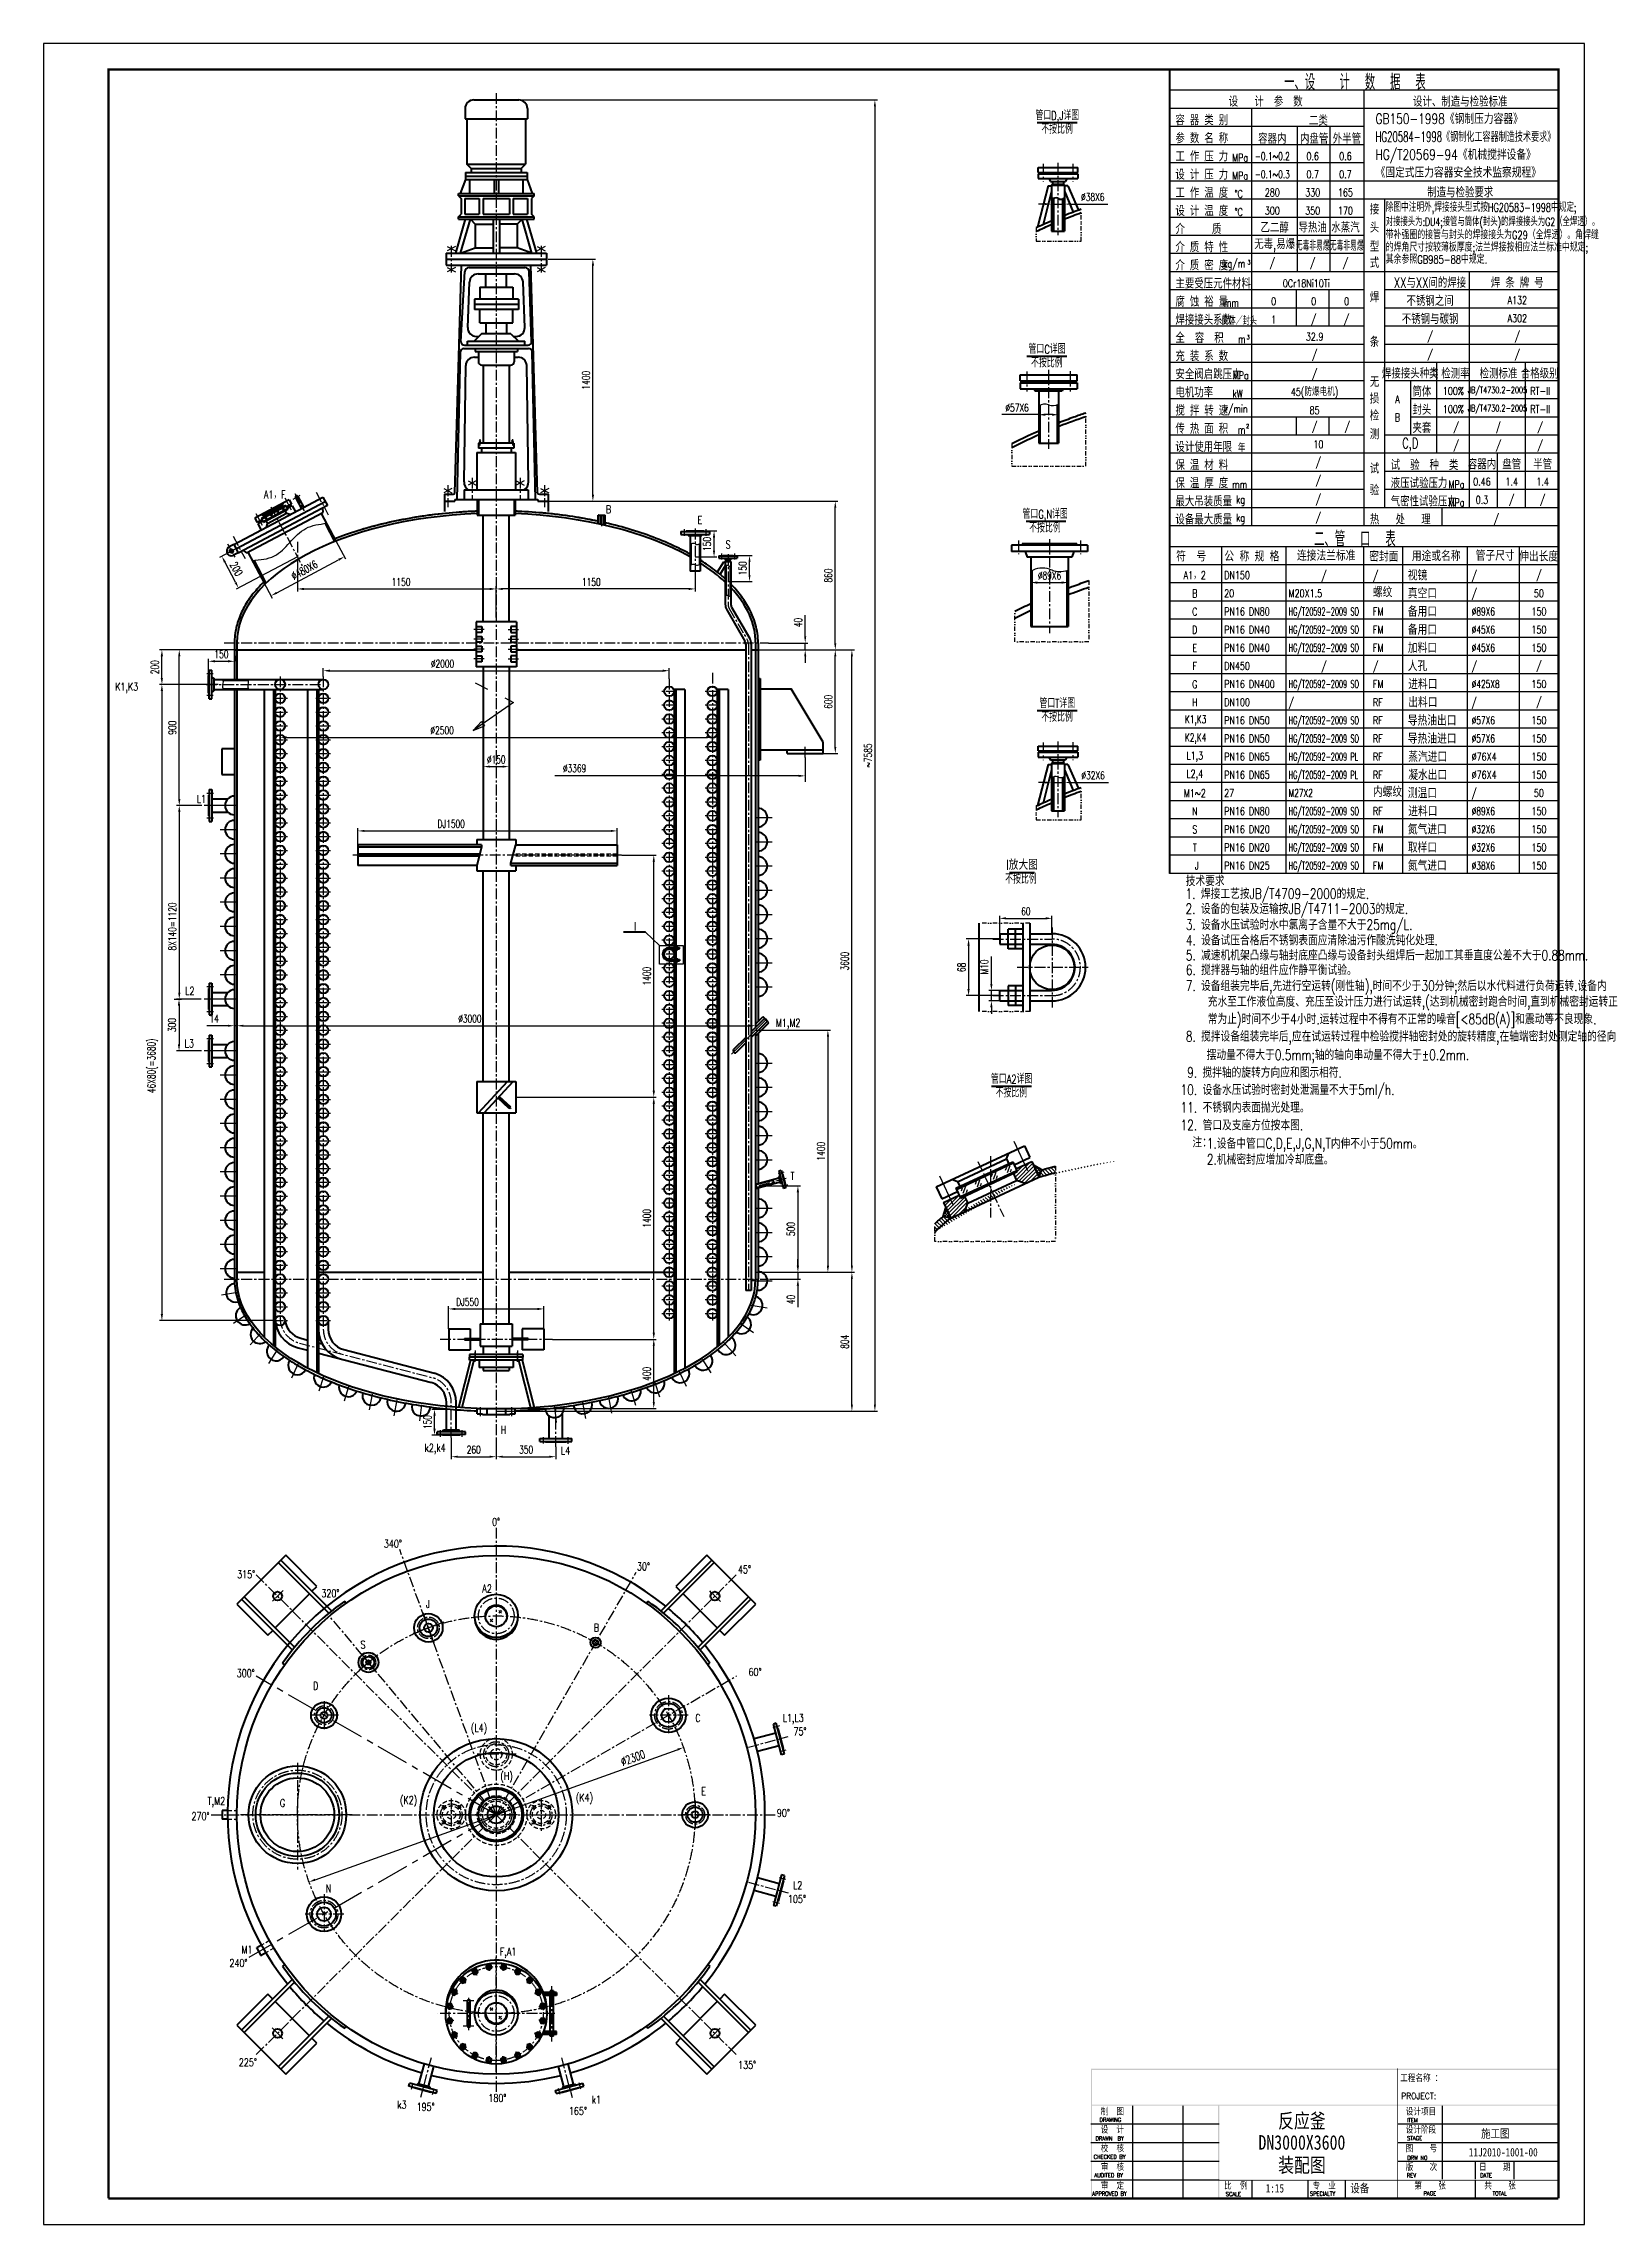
# Model space of a CAD drawing. Extents: x -25301 to -330, y -13680 to -1065.
# Drawn here: x -9240 to -330, y -13680 to -1065 of the extents above; entities that cross this region are included whole.
import ezdxf
from ezdxf.enums import TextEntityAlignment as Align

# ---------------------------------------------------------------- set-up
doc = ezdxf.new("R2010")
doc.units = 0
doc.header["$LTSCALE"] = 50
doc.header["$MEASUREMENT"] = 0
for name, pattern in [('CENTER', [2, 1.25, -0.25, 0.25, -0.25]), ('DASHED', [0.75, 0.5, -0.25]), ('DIVIDE', [1.25, 0.5, -0.25, 0, -0.25, 0, -0.25])]:
    doc.linetypes.add(name, pattern=pattern)
doc.layers.get('0').update_dxf_attribs({"linetype": 'CONTINUOUS'})
doc.layers.get('DEFPOINTS').update_dxf_attribs({"linetype": 'CONTINUOUS'})
doc.layers.add('1', color=7, linetype='CONTINUOUS', lineweight=40)
doc.layers.add('2', color=1, linetype='CONTINUOUS', lineweight=40)
for name, color, linetype in [('3', 3, 'CENTER'), ('6', 7, 'DIVIDE'), ('66666', 1, 'CONTINUOUS'), ('TEXT', 2, 'CONTINUOUS')]:
    doc.layers.add(name, color=color, linetype=linetype)
doc.styles.add('HZ', font='romans.shx', dxfattribs={"width": 0.7, "bigfont": 'hz1.shx'})
doc.styles.add('HZ1', font='romans.shx', dxfattribs={"width": 0.7, "bigfont": 'hz1.shx'})
doc.styles.add('ROMANC', font='romanc')
doc.styles.add('STYLE1', font='SimSun.ttf', dxfattribs={"width": 0.8})
doc.dimstyles.new('STANDARD$0', dxfattribs={"dimscale": 15, "dimtxt": 3, "dimasz": 2.5, "dimexe": 1, "dimexo": 0, "dimgap": 1.2, "dimtad": 1, "dimdec": 0, "dimzin": 0, "dimdsep": 46, "dimtxsty": 'HZ1', "dimcen": 0, "dimclrd": 7, "dimclre": 7, "dimclrt": 7, "dimadec": 0, "dimazin": 0, "dimtfac": 1.6, "dimtdec": 0, "dimtmove": 0, "dimatfit": 3, "dimfxl": 1, "dimtolj": 1, "dimtzin": 0, "dimarcsym": 0})
doc.dimstyles.new('STANDARD$3', dxfattribs={"dimscale": 15, "dimtxt": 3.2, "dimasz": 2.5, "dimexe": 1, "dimexo": 0, "dimgap": 1.2, "dimtad": 1, "dimdec": 0, "dimzin": 0, "dimdsep": 46, "dimtxsty": 'HZ1', "dimcen": 0, "dimclrd": 7, "dimclre": 7, "dimclrt": 7, "dimadec": 0, "dimazin": 0, "dimtfac": 1, "dimtdec": 0, "dimtmove": 0, "dimatfit": 0, "dimfxl": 1, "dimtolj": 1, "dimtzin": 0, "dimarcsym": 0})

msp = doc.modelspace()

# ---------------------------------------------------------------- texts
at = {"style": 'HZ'}
for s, height, width, p in [('一、设   计  数  据  表', 90, 0.7, (-1657.2, -1282.9)), ('设   计  参  数', 60, 0.7, (-2173, -1395.9)), ('设计、制造与检验标准', 60, 0.7, (-1048, -1395.9)), ('二类', 60, 0.7, (-1868.3, -1505.9)), ('容器内', 60, 0.7, (-2135, -1610.9)), ('内盘管', 60, 0.7, (-1892.8, -1610.9)), ('外半管', 60, 0.7, (-1703.3, -1610.9)), ('-0.1~0.2', 45, 0.7, (-2135, -1715.9)), ('0.6', 45, 0.75, (-1901.3, -1715.9)), ('0.6', 45, 0.75, (-1711.8, -1715.9)), ('-0.1~0.3', 45, 0.7, (-2135, -1820.9)), ('0.7', 45, 0.75, (-1901.3, -1820.9)), ('0.7', 45, 0.75, (-1711.8, -1820.9)), ('制造与检验要求', 60, 0.7, (-1048, -1920.9)), ('280', 45, 0.75, (-2135, -1925.9)), ('300', 45, 0.75, (-2135, -2030.9)), ('330', 45, 0.75, (-1901.3, -1925.9)), ('350', 45, 0.75, (-1901.3, -2030.9)), ('165', 45, 0.75, (-1711.8, -1925.9)), ('170', 45, 0.75, (-1711.8, -2030.9)), ('乙二醇', 60, 0.7, (-2121.2, -2124.5)), ('导热油', 60, 0.7, (-1901.3, -2124.5)), ('水蒸汽', 60, 0.7, (-1711.8, -2124.5)), ('无毒,易爆', 60, 0.7, (-2121.2, -2229.5)), ('无毒非易爆', 60, 0.5, (-1901.3, -2229.5)), ('无毒非易爆', 60, 0.5, (-1704.5, -2229.5)), ('/', 45, 0.75, (-2135, -2334.5)), ('/', 45, 0.75, (-1901.3, -2334.5)), ('/', 45, 0.75, (-1711.8, -2334.5)), ('0Cr18Ni10Ti', 45, 0.75, (-1938.4, -2450.9)), ('XX与XX间的焊接', 60, 0.7, (-1222.4, -2444.1)), ('不锈钢之间', 60, 0.7, (-1222.4, -2549.1)), ('焊 条 牌 号', 60, 0.7, (-718.2, -2444.1)), ('0', 45, 0.75, (-2127.2, -2555.9)), ('1', 45, 0.75, (-2127.2, -2660.9)), ('/', 45, 0.75, (-1895.2, -2660.9)), ('0', 45, 0.75, (-1895.2, -2555.9)), ('/', 45, 0.75, (-1705.7, -2660.9)), ('0', 45, 0.75, (-1705.7, -2555.9)), ('不锈钢与碳钢', 60, 0.7, (-1222.4, -2654.1)), ('A132', 45, 0.75, (-718.2, -2549.1)), ('A302', 45, 0.75, (-718.2, -2654.1)), ('32.9', 45, 0.75, (-1890.3, -2759.7)), ('/', 45, 0.75, (-1222.4, -2759.1)), ('/', 45, 0.75, (-718.2, -2759.1)), ('/', 45, 0.75, (-1890.3, -2864.7)), ('/', 45, 0.75, (-1222.4, -2864.1)), ('/', 45, 0.75, (-718.2, -2864.1)), ('/', 45, 0.75, (-1890.3, -2975.9)), ('焊接接头种类', 60, 0.7, (-1337, -2969.1)), ('检测率', 60, 0.7, (-1075.8, -2969.1)), ('检测标准', 60, 0.7, (-826.7, -2969.1)), ('合格级别', 60, 0.7, (-588.7, -2969.1)), ('45(防爆电机)', 45, 0.75, (-1890.3, -3080.9)), ('A', 45, 0.75, (-1411.4, -3122.4)), ('筒体', 60, 0.7, (-1269.8, -3074.1)), ('封头', 60, 0.7, (-1269.8, -3179.1)), ('100%', 45, 0.75, (-1087.8, -3074.1)), ('JB/T4730.2-2005', 37.5, 0.6, (-832.5, -3071.1)), ('JB/T4730.2-2005', 37.5, 0.6, (-832.5, -3176.1)), ('RT-II', 45, 0.75, (-586, -3074.1)), ('85', 45, 0.75, (-1890.3, -3185.9)), ('/', 45, 0.75, (-1890.3, -3281.9)), ('/', 45, 0.75, (-1701.3, -3281.9)), ('B', 45, 0.75, (-1411.4, -3227.4)), ('夹套', 60, 0.7, (-1269.8, -3284.1)), ('100%', 45, 0.75, (-1087.8, -3179.1)), ('/', 45, 0.75, (-1071.1, -3284.1)), ('/', 45, 0.65, (-828, -3284.1)), ('RT-II', 45, 0.75, (-586, -3179.1)), ('/', 45, 0.75, (-586, -3284.1)), ('10', 45, 0.75, (-1868.3, -3383.1)), ('C,D', 60, 0.7, (-1337, -3385.1)), ('/', 45, 0.75, (-1071.1, -3389.1)), ('/', 45, 0.75, (-826.7, -3389.1)), ('/', 45, 0.75, (-586, -3389.1)), ('/', 45, 0.75, (-1868.3, -3488.1)), ('容器内', 60, 0.7, (-922.4, -3494.1)), ('盘管', 60, 0.7, (-750.4, -3494.1)), ('半管', 60, 0.7, (-571.4, -3494.1)), ('/', 45, 0.75, (-1868.3, -3593.1)), ('0.46', 45, 0.75, (-922.4, -3599.1)), ('1.4', 45, 0.75, (-750.4, -3599.1)), ('1.4', 45, 0.75, (-571.4, -3599.1)), ('/', 45, 0.75, (-1868.3, -3701.6)), ('/', 45, 0.75, (-1868.3, -3806.6)), ('0.3', 45, 0.75, (-922.4, -3704.1)), ('/', 45, 0.75, (-839.4, -3815.9)), ('/', 45, 0.75, (-750.4, -3704.1)), ('/', 45, 0.75, (-571.4, -3704.1)), ('二、管  口  表', 90, 0.7, (-1657.2, -3925.8)), ('A1，2', 45, 0.75, (-2583.2, -4140.5)), ('/', 45, 0.75, (-592.7, -4139.7)), ('B', 45, 0.75, (-2583.2, -4245.5)), ('50', 45, 0.75, (-592.7, -4244.7)), ('C', 45, 0.75, (-2583.2, -4350.5)), ('150', 45, 0.75, (-592.7, -4349.7)), ('D', 45, 0.75, (-2583.2, -4455.5)), ('E', 45, 0.75, (-2583.2, -4560.5)), ('150', 45, 0.75, (-592.7, -4454.7)), ('150', 45, 0.75, (-592.7, -4559.7)), ('F', 45, 0.75, (-2583.2, -4665.5)), ('/', 45, 0.75, (-592.7, -4664.7)), ('G', 45, 0.75, (-2583.2, -4770.5)), ('150', 45, 0.75, (-592.7, -4769.7)), ('H', 45, 0.75, (-2583.2, -4875.5)), ('/', 45, 0.75, (-592.7, -4874.7)), ('K1,K3', 45, 0.7, (-2578.3, -4980.5)), ('150', 45, 0.75, (-592.7, -4979.7)), ('K2,K4', 45, 0.7, (-2578.3, -5085.5)), ('L1,3', 45, 0.75, (-2583.2, -5190.5)), ('150', 45, 0.75, (-592.7, -5084.7)), ('150', 45, 0.75, (-592.7, -5189.7)), ('L2,4', 45, 0.75, (-2583.2, -5295.5)), ('150', 45, 0.75, (-592.7, -5294.7)), ('M1~2', 45, 0.75, (-2583.2, -5400.5)), ('50', 45, 0.75, (-592.7, -5399.7)), ('N', 45, 0.75, (-2583.2, -5505.5)), ('150', 45, 0.75, (-592.7, -5504.7)), ('S', 45, 0.75, (-2583.2, -5610.5)), ('150', 45, 0.75, (-592.7, -5609.7)), ('I放大图', 57.6, 0.75, (-3582.3, -5810.9)), ('T ', 45, 0.75, (-2571.2, -5715.5)), ('J', 45, 0.75, (-2571.2, -5820.5)), ('150', 45, 0.75, (-592.7, -5714.7)), ('150', 45, 0.75, (-592.7, -5819.7)), ('T', 45, 0.75, (-4909.4, -7615.1)), ('H', 45, 0.75, (-6580.9, -9083.7)), ('k2,k4', 45, 0.75, (-6976.2, -9194.4)), ('L4', 45, 0.75, (-6221.7, -9203.7)), ('45%%d', 45, 0.75, (-5187.5, -9891.1)), ('300%%D', 45, 0.75, (-8071.4, -10491.3)), ('T,M2', 45, 0.75, (-8241.2, -11237.5)), ('G', 45, 0.75, (-7858.8, -11242.6)), ('270%%D', 45, 0.75, (-8332.9, -11318.2)), ('N', 45, 0.75, (-7592.7, -11736.6)), ('M1', 45, 0.75, (-8063.9, -12090.3)), ('F,A1', 45, 0.75, (-6554.4, -12109.3)), ('240%%D', 45, 0.75, (-8113.7, -12168.1)), ('225%%D', 45, 0.75, (-8059, -12742.1)), ('135%%D', 45, 0.75, (-5172, -12757.1)), ('k3', 45, 0.75, (-7168, -12987.1)), ('195%%D', 45, 0.75, (-7030.9, -12999.9)), ('180%%D', 45, 0.75, (-6616.3, -12949.1)), ('k1', 45, 0.75, (-6044, -12958.1)), ('165%%D', 45, 0.75, (-6150, -13024))]:
    msp.add_text(s, height=height, dxfattribs=dict(at, width=width)).set_placement(p, align=Align.MIDDLE)
at = {"style": 'HZ1', "width": 0.7}
for s, p in [('管口D,J详图', (-3378.2, -1506.2)), ('不按比例', (-3379.7, -1585.7)), ('管口C详图', (-3437.3, -2857.9)), ('不按比例', (-3438.8, -2937.4)), ('管口G,N详图', (-3448.2, -3812.4)), ('不按比例', (-3449.7, -3892)), ('管口T详图', (-3378.2, -4907.1)), ('不按比例', (-3379.7, -4986.7)), ('不按比例', (-3588.6, -5923.9)), ('管口A2详图', (-3642.4, -7080.3)), ('不按比例', (-3643.9, -7159.9))]:
    msp.add_text(s, height=50, dxfattribs=at).set_placement(p, align=Align.CENTER)
at = {"style": 'HZ'}
for s, height, width, p in [('容 器 类 别', 60, 0.7, (-2695.1, -1536.6)), ('GB150-1998《钢制压力容器》', 60, 0.75, (-1537.5, -1529.3)), ('参 数 名 称', 60, 0.7, (-2695.1, -1641.6)), ('HG20584-1998《钢制化工容器制造技术要求》', 60, 0.6, (-1537.5, -1633.2)), ('工 作 压 力', 60, 0.7, (-2695.1, -1746.6)), ('MPa', 45, 0.75, (-2367.4, -1746.6)), ('HG/T20569-94《机械搅拌设备》', 60, 0.75, (-1537.5, -1736.9)), ('设 计 压 力', 60, 0.7, (-2695.1, -1851.6)), ('工 作 温 度', 60, 0.7, (-2695.1, -1956.6)), ('MPa', 45, 0.75, (-2367.4, -1851.6)), ('《固定式压力容器安全技术监察规程》', 60, 0.75, (-1537.5, -1839.6)), ('设 计 温 度', 60, 0.7, (-2695.1, -2061.6)), ('%%DC', 45, 0.75, (-2353.3, -1956.6)), ('%%DC', 45, 0.75, (-2353.3, -2061.6)), ('接', 60, 0.7, (-1571.2, -2053.2)), ('除图中注明外,焊接接头型式按HG20583-1998中规定;', 48.75, 0.7, (-1478.9, -2036.9)), ('介     质', 60, 0.7, (-2695.1, -2166.6)), ('头', 60, 0.7, (-1571.2, -2158)), ('对接接头为:DU4;接管与筒体(封头)的焊接接头为G2（全焊透）。', 46.8, 0.7, (-1478.9, -2119.2)), ('带补强圈的接管与封头的焊接接头为G29（全焊透）。角焊缝', 46.8, 0.75, (-1478.9, -2195.2)), ('介 质 特 性', 60, 0.7, (-2695.1, -2271.6)), ('型', 60, 0.7, (-1571.2, -2267.9)), ('的焊角尺寸按较薄板厚度;法兰焊接按相应法兰标准中规定;', 46.8, 0.75, (-1478.9, -2267)), ('介 质 密 度', 60, 0.7, (-2695.1, -2376.6)), ('kg/m', 45, 0.75, (-2418.4, -2359.9)), ('3', 24, 0.7, (-2278.2, -2342.1)), ('式', 60, 0.7, (-1571.2, -2362.1)), ('其余参照GB985-88中规定.', 46.8, 0.75, (-1478.9, -2337)), ('腐 蚀 裕 量', 60, 0.7, (-2695.1, -2586.6)), ('主要受压元件材料', 60, 0.7, (-2695.1, -2481.6)), ('焊', 60, 0.7, (-1571.2, -2560.7)), ('焊接接头系数', 60, 0.7, (-2695.1, -2691.6)), ('筒体／封头', 45, 0.7, (-2428.7, -2691.6)), ('mm', 45, 0.75, (-2414.4, -2586.6)), ('全  容  积', 60, 0.7, (-2695.1, -2796.6)), ('m', 45, 0.75, (-2333, -2796.6)), ('3', 24, 0.7, (-2283.2, -2774.6)), ('条', 60, 0.7, (-1571.2, -2819.8)), ('充 装 系 数', 60, 0.7, (-2695.1, -2901.6)), ('安全阀启跳压力', 60, 0.7, (-2695.1, -3006.6)), ('MPa', 45, 0.75, (-2363.6, -3006.6)), ('无', 60, 0.7, (-1571.2, -3051)), ('搅 拌 转 速', 60, 0.7, (-2695.1, -3216.6)), ('电机功率', 60, 0.7, (-2695.1, -3111.6)), ('r/min', 45, 0.75, (-2409.9, -3199.3)), ('kW', 45, 0.75, (-2364.9, -3111.6)), ('损', 60, 0.7, (-1571.2, -3147.3)), ('传 热 面 积', 60, 0.7, (-2695.1, -3321.6)), ('2', 24, 0.7, (-2286.3, -3289.4)), ('检', 60, 0.7, (-1571.2, -3245.8)), ('设计使用年限', 60, 0.7, (-2695.1, -3426.6)), ('年', 45, 0.75, (-2333.8, -3426.6)), ('m', 45, 0.75, (-2333.8, -3321.6)), ('测', 60, 0.7, (-1571.2, -3353.5)), ('保 温 材 料', 60, 0.7, (-2695.1, -3531.6)), ('试', 60, 0.7, (-1571.2, -3552.4)), ('试  验  种  类', 60, 0.7, (-1450.1, -3531.6)), ('保 温 厚 度', 60, 0.7, (-2695.1, -3636.6)), ('mm', 45, 0.75, (-2366.6, -3636.6)), ('验', 60, 0.7, (-1571.2, -3677)), ('液压试验压力', 60, 0.7, (-1450.1, -3636.6)), ('MPa', 45, 0.75, (-1116.4, -3636.6)), ('设备最大质量', 60, 0.7, (-2695.1, -3846.6)), ('最大吊装质量', 60, 0.7, (-2695.1, -3741.6)), ('kg', 45, 0.75, (-2344.6, -3724.3)), ('kg', 45, 0.75, (-2344.6, -3829.3)), ('热   处   理', 60, 0.7, (-1570.1, -3846.6)), ('气密性试验压力', 60, 0.7, (-1450.1, -3741.6)), ('MPa', 45, 0.75, (-1116.4, -3741.6)), ('DN150', 45, 0.75, (-2413.1, -4162.2)), ('/', 45, 0.7, (-1851.3, -4162.2)), ('/', 45, 0.75, (-1552.7, -4162.2)), ('视镜', 60, 0.75, (-1351, -4169.7)), ('/', 45, 0.75, (-982.1, -4162.2)), ('20', 45, 0.75, (-2413.1, -4267.2)), ('M20X1.5', 45, 0.75, (-2040.3, -4267.2)), ('螺纹', 60, 0.75, (-1552.7, -4267.2)), ('真空口', 60, 0.75, (-1351, -4274.7)), ('/', 45, 0.75, (-982.1, -4267.2)), ('PN16 DN80', 45, 0.75, (-2413.1, -4372.2)), ('HG/T20592-2009 SO', 45, 0.55, (-2040.3, -4372.2)), ('FM', 45, 0.75, (-1552.7, -4372.2)), ('备用口', 60, 0.75, (-1351, -4379.7)), ('%%C89X6', 45, 0.7, (-982.1, -4372.2)), ('PN16 DN40', 45, 0.75, (-2413.1, -4477.2)), ('PN16 DN40', 45, 0.75, (-2413.1, -4582.2)), ('HG/T20592-2009 SO', 45, 0.55, (-2040.3, -4477.2)), ('HG/T20592-2009 SO', 45, 0.55, (-2040.3, -4582.2)), ('FM', 45, 0.75, (-1552.7, -4477.2)), ('FM', 45, 0.75, (-1552.7, -4582.2)), ('加料口', 60, 0.75, (-1351, -4589.7)), ('备用口', 60, 0.75, (-1351, -4484.7)), ('%%C45X6', 45, 0.7, (-982.1, -4477.2)), ('%%c45X6', 45, 0.7, (-982.1, -4582.2)), ('DN450', 45, 0.75, (-2413.1, -4687.2)), ('/', 45, 0.7, (-1851.3, -4687.2)), ('/', 45, 0.75, (-1552.7, -4687.2)), ('人孔', 60, 0.75, (-1351, -4694.7)), ('/', 45, 0.75, (-982.1, -4687.2)), ('PN16 DN400', 45, 0.75, (-2413.1, -4792.2)), ('HG/T20592-2009 SO', 45, 0.55, (-2040.3, -4792.2)), ('FM', 45, 0.75, (-1552.7, -4792.2)), ('进料口', 60, 0.75, (-1348.5, -4799.8)), ('%%C425X8', 45, 0.7, (-982.1, -4792.2)), ('DN100', 45, 0.75, (-2413.1, -4897.2)), ('/', 45, 0.75, (-2040.3, -4897.2)), ('RF', 45, 0.75, (-1552.7, -4897.2)), ('出料口', 60, 0.75, (-1348.5, -4904.8)), ('/', 45, 0.7, (-982.1, -4897.2)), ('PN16 DN50', 45, 0.75, (-2413.1, -5002.2)), ('HG/T20592-2009 SO', 45, 0.55, (-2040.3, -5002.2)), ('RF', 45, 0.75, (-1552.7, -5002.2)), ('导热油出口', 60, 0.75, (-1351, -5009.7)), ('%%c57X6', 45, 0.7, (-982.1, -5002.2)), ('PN16 DN50', 45, 0.75, (-2413.1, -5107.2)), ('PN16 DN65', 45, 0.75, (-2413.1, -5212.2)), ('HG/T20592-2009 SO', 45, 0.55, (-2040.3, -5107.2)), ('HG/T20592-2009 PL', 45, 0.55, (-2040.3, -5212.2)), ('RF', 45, 0.75, (-1552.7, -5107.2)), ('RF', 45, 0.75, (-1552.7, -5212.2)), ('导热油进口', 60, 0.75, (-1351, -5114.7)), ('蒸汽进口', 60, 0.75, (-1348.5, -5219.8)), ('%%C57X6', 45, 0.7, (-982.1, -5107.2)), ('%%C76X4', 45, 0.75, (-982.1, -5212.2)), ('PN16 DN65', 45, 0.75, (-2413.1, -5317.2)), ('HG/T20592-2009 PL', 45, 0.55, (-2040.3, -5317.2)), ('RF', 45, 0.75, (-1552.7, -5317.2)), ('凝水出口', 60, 0.75, (-1348.5, -5324.8)), ('%%C76X4', 45, 0.75, (-982.1, -5317.2)), ('27', 45, 0.75, (-2413.1, -5422.2)), ('M27X2', 45, 0.7, (-2040.3, -5422.2)), ('内螺纹', 60, 0.75, (-1552.7, -5422.2)), ('测温口', 60, 0.75, (-1351, -5429.7)), ('/', 45, 0.7, (-982.1, -5422.2)), ('PN16 DN80', 45, 0.75, (-2413.1, -5527.2)), ('HG/T20592-2009 SO', 45, 0.55, (-2040.3, -5527.2)), ('RF', 45, 0.75, (-1552.7, -5527.2)), ('进料口', 60, 0.75, (-1348.5, -5534.8)), ('%%c89X6', 45, 0.7, (-982.1, -5527.2)), ('PN16 DN20', 45, 0.75, (-2413.1, -5632.2)), ('HG/T20592-2009 SO', 45, 0.55, (-2040.3, -5632.2)), ('FM', 45, 0.75, (-1552.7, -5632.2)), ('氮气进口', 60, 0.75, (-1351, -5639.7)), ('%%c32X6', 45, 0.7, (-982.1, -5632.2)), ('PN16 DN20', 45, 0.75, (-2413.1, -5737.2)), ('PN16 DN25', 45, 0.75, (-2413.1, -5842.2)), ('HG/T20592-2009 SO', 45, 0.55, (-2040.3, -5737.2)), ('HG/T20592-2009 SO', 45, 0.55, (-2040.3, -5842.2)), ('FM', 45, 0.75, (-1552.7, -5737.2)), ('FM', 45, 0.75, (-1552.7, -5842.2)), ('取样口', 60, 0.75, (-1351, -5744.7)), ('氮气进口', 60, 0.75, (-1351, -5849.7)), ('%%c32X6', 45, 0.7, (-982.1, -5737.2)), ('%%c38X6', 45, 0.7, (-982.1, -5842.2)), ('技术要求', 60, 0.75, (-2635.5, -5938.4)), ('2. 设备的包装及运输按JB/T4711-2003的规定.', 60, 0.75, (-2636.3, -6099.4)), ('1. 焊接工艺按JB/T4709-2000的规定.', 60, 0.75, (-2636.3, -6012.2)), ('3. 设备水压试验时水中氯离子含量不大于25mg/L.', 60, 0.75, (-2635.5, -6191.5)), ('4. 设备试压合格后不锈钢表面应清除油污作酸洗钝化处理.', 60, 0.75, (-2635.5, -6281.1)), ('5. 减速机机架凸缘与轴封底座凸缘与设备封头组焊后一起加工其垂直度公差不大于0.88mm.', 60, 0.75, (-2635.5, -6368.2)), ('6. 搅拌器与轴的组件应作静平衡试验。', 60, 0.75, (-2635.5, -6453)), ('7. 设备组装完毕后,先进行空运转(刚性轴),时间不少于30分钟;然后以水代料进行负荷运转.设备内', 60, 0.75, (-2635.5, -6545)), ('    充水至工作液位高度、充压至设计压力进行试运转,(达到机械密封跑合时间,直到机械密封运转正', 60, 0.75, (-2642.2, -6636.4)), ('    常为止)时间不少于4小时.运转过程中不得有不正常的噪音[<85dB(A)]和震动等不良现象.', 60, 0.75, (-2642.2, -6737.2)), ('8. 搅拌设备组装完毕后,应在试运转过程中检验搅拌轴密封处的旋转精度,在轴端密封处测定轴的径向', 60, 0.75, (-2635.5, -6837.5)), ('   摆动量不得大于0.5mm;轴的轴向串动量不得大于%%p0.2mm.', 60, 0.75, (-2614.9, -6944.2)), ('9. 搅拌轴的旋转方向应和图示相符.', 60, 0.75, (-2627.6, -7046.3)), ('10. 设备水压试验时密封处泄漏量不大于5ml/h.', 60, 0.75, (-2665.1, -7146.6)), ('11. 不锈钢内表面抛光处理。', 60, 0.75, (-2665.1, -7248.5)), ('12. 管口及支座方位按本图.', 60, 0.75, (-2665.1, -7350.9)), ('注：', 60, 0.75, (-2597, -7450.5)), ('1.设备中管口C,D,E,J,G,N,T内伸不小于50mm。', 60, 0.75, (-2513.3, -7457)), ('2.机械密封应增加冷却底盘。', 60, 0.75, (-2513.3, -7549.6))]:
    msp.add_text(s, height=height, dxfattribs=dict(at, width=width)).set_placement(p)
at = {"color": 7, "linetype": 'ByBlock', "style": 'HZ', "width": 0.75}
for s, height, p in [('A1，F', 45, (-7903.5, -3674.3)), ('B', 45, (-5973.7, -3758.2)), ('E', 45, (-5445.6, -3820.6)), ('S', 45, (-5282, -3962.1)), ('K1,K3', 45, (-8759.6, -4792)), ('L1', 45, (-8328.2, -5434.4)), ('I', 48, (-5819.6, -6171.1)), ('L2', 45, (-8394.5, -6544.1)), ('M1,M2', 45, (-4935, -6735.9)), ('L3', 45, (-8397.8, -6848.7)), ('0%%D', 45, (-6624, -9616)), ('340%%d', 45, (-7220.4, -9742.5)), ('315%%D', 45, (-8069.2, -9919.2)), ('30%%D', 45, (-5771.6, -9873.9)), ('320%%D', 45, (-7581.9, -10029.4)), ('J', 45, (-7017.5, -10090.8)), ('A2', 45, (-6675.6, -10001.6)), ('B', 45, (-6043.6, -10228)), ('S', 45, (-7393.1, -10326.3)), ('60%%D', 45, (-5126.2, -10484.4)), ('D', 45, (-7666.8, -10564.3)), ('(L4)', 45, (-6722.2, -10810.7)), ('C', 45, (-5455.9, -10750.4)), ('L1,L3', 45, (-4905.2, -10756.8)), ('75%%D', 45, (-4866.4, -10828.2)), ('(H)', 45, (-6562.8, -11089.6)), ('(K2)', 45, (-7129.6, -11228.7)), ('(K4)', 45, (-6113, -11214.2)), ('E', 45, (-5423.8, -11173.9)), ('90%%D', 45, (-4962.3, -11299.6)), ('L2', 45, (-4879.8, -11718.6)), ('105%%D', 45, (-4883.6, -11798))]:
    msp.add_text(s, height=height, dxfattribs=at).set_placement(p, align=Align.MIDDLE)
at = {"color": 7, "linetype": 'ByBlock', "insert": (-6169.7, -5257.4), "char_height": 45, "attachment_point": 5, "style": 'HZ1'}
msp.add_mtext('∅3369', dxfattribs=at)
at = {"layer": '6', "color": 7, "linetype": 'Continuous', "style": 'STYLE1', "width": 0.8}
for s, height, p in [('工程名称 ：', 39.27, (-1395.1, -12851.1)), ('制  图', 39.27, (-3127, -13045.2)), ('设  计', 39.27, (-3127, -13149.8)), ('设计项目', 39.27, (-1363.2, -13045.3)), ('设计阶段', 39.27, (-1363.2, -13149.9)), ('校  核', 39.27, (-3127, -13257.8)), ('图    号', 39.27, (-1363.2, -13257.9)), ('11J2010-1001-00', 48.75, (-998, -13286.7)), ('施工图', 48.75, (-927.2, -13178.7)), ('审  核', 39.27, (-3127, -13365.8)), ('版    次', 39.27, (-1363.2, -13365.9)), ('日    期', 39.27, (-939.2, -13365.9)), ('审  定', 39.27, (-3127, -13473.8)), ('比  例', 39.27, (-2414, -13473.8)), ('1:15', 48.75, (-2173, -13495.2)), ('专  业', 39.27, (-1902.3, -13473.8)), ('设备', 48.75, (-1683.7, -13495.2)), ('第    张', 39.27, (-1313.6, -13473.8)), ('共    张', 39.27, (-908.9, -13473.8))]:
    msp.add_text(s, height=height, dxfattribs=at).set_placement(p)
for s, p in [('反应釜', (-1963.6, -13079.3)), ('DN3000X3600', (-1963.6, -13206.3)), ('装配图', (-1963.6, -13335.6))]:
    msp.add_text(s, height=84, dxfattribs=at).set_placement(p, align=Align.MIDDLE)
at = {"layer": '66666', "color": 7, "style": 'ROMANC', "width": 0.9}
for s, height, p in [('PROJECT:', 36, (-1390.1, -12955.2)), ('DRAWING', 24, (-3133.6, -13087)), ('ITEM', 24, (-1355.5, -13088.7)), ('DRAWN  BY', 24, (-3157.5, -13194.5)), ('STAGE', 24, (-1355.5, -13193.3)), ('CHECKED BY', 24, (-3167.8, -13301)), ('DRW NO', 24, (-1354.1, -13306.7)), ('APPROVED BY', 24, (-3176.3, -13514.4)), ('AUDITED BY', 24, (-3164.4, -13407.5)), ('SCALE', 24, (-2403.6, -13516.5)), ('SPECIALTY', 24, (-1917.2, -13514.4)), ('REV', 24, (-1356.8, -13408)), ('PAGE', 24, (-1260.7, -13512.9)), ('DATE', 24, (-932.8, -13408)), ('TOTAL', 24, (-861.4, -13512.9))]:
    msp.add_text(s, height=height, dxfattribs=at).set_placement(p)
at = {"layer": 'TEXT', "color": 7, "style": 'HZ', "width": 0.75}
for s, p in [('符  号', (-2604, -4027.2)), ('公 称 规 格', (-2252.8, -4027.2)), ('连接法兰标准', (-1823.1, -4022.7)), ('密封面', (-1490.1, -4027.2)), ('用途或名称', (-1186.9, -4025.1)), ('管子尺寸', (-846, -4022.7)), ('伸出长度', (-594.7, -4027.2))]:
    msp.add_text(s, height=60, dxfattribs=at).set_placement(p, align=Align.MIDDLE)

# ---------------------------------------------------------------- blocks, each defined once
blk = doc.blocks.new('*D58')
at = {"color": 7, "lineweight": -2}
for p, q in [((-3486, -3211), (-3699, -3211)), ((-3486, -3206), (-3486, -3226)), ((-3409, -3211), (-3448, -3211)), ((-3372, -3206), (-3372, -3226))]:
    blk.add_line(p, q, dxfattribs=at)
at = {"color": 7}
for points in [[(-3448, -3205), (-3448, -3218), (-3486, -3211)], [(-3409, -3205), (-3409, -3218), (-3372, -3211)]]:
    blk.add_solid(points, dxfattribs=at)
at = {"layer": 'DEFPOINTS', "color": 0}
for p in [(-3486, -3206), (-3486, -3211), (-3372, -3206)]:
    blk.add_point(p, dxfattribs=at)
at = {"color": 7, "insert": (-3611, -3171), "char_height": 45, "attachment_point": 5, "style": 'HZ1'}
blk.add_mtext('\\A1;%%c57X6', dxfattribs=at)
blk = doc.blocks.new('*D59')
at = {"color": 7, "lineweight": -2}
for p, q in [((-3450, -1993), (-3487, -1993)), ((-3412, -1986), (-3412, -2008)), ((-3412, -1993), (-3336, -1993)), ((-3336, -1986), (-3336, -2008)), ((-3299, -1993), (-3086, -1993))]:
    blk.add_line(p, q, dxfattribs=at)
at = {"color": 7}
for points in [[(-3450, -1987), (-3450, -1999), (-3412, -1993)], [(-3299, -1987), (-3299, -1999), (-3336, -1993)]]:
    blk.add_solid(points, dxfattribs=at)
at = {"layer": 'DEFPOINTS', "color": 0}
for p in [(-3412, -1986), (-3336, -1986), (-3336, -1993)]:
    blk.add_point(p, dxfattribs=at)
at = {"color": 7, "insert": (-3173, -1952), "char_height": 45, "attachment_point": 5, "style": 'HZ1'}
blk.add_mtext('\\A1;%%c38X6', dxfattribs=at)
blk = doc.blocks.new('*D60')
at = {"color": 7, "linetype": 'ByBlock', "lineweight": -2}
for p, q in [((-5109, -4572), (-4551, -4572)), ((-4566, -8134), (-4566, -4609)), ((-4964, -8172), (-4551, -8172))]:
    blk.add_line(p, q, dxfattribs=at)
at = {"color": 7, "linetype": 'ByBlock'}
for points in [[(-4572, -4609), (-4560, -4609), (-4566, -4572)], [(-4572, -8134), (-4560, -8134), (-4566, -8172)]]:
    blk.add_solid(points, dxfattribs=at)
at = {"layer": 'DEFPOINTS', "color": 0, "linetype": 'ByBlock'}
for p in [(-5109, -4572), (-4566, -4572), (-4964, -8172)]:
    blk.add_point(p, dxfattribs=at)
at = {"color": 7, "linetype": 'ByBlock', "insert": (-4607, -6372), "char_height": 45, "attachment_point": 5, "rotation": 90, "style": 'HZ1'}
blk.add_mtext('\\A1;3600', dxfattribs=at)
blk = doc.blocks.new('*D61')
at = {"color": 7, "linetype": 'ByBlock', "lineweight": -2}
for p, q in [((-8456, -4772), (-8571, -4772)), ((-8556, -4809), (-8556, -8414)), ((-7915, -8452), (-8571, -8452))]:
    blk.add_line(p, q, dxfattribs=at)
at = {"color": 7, "linetype": 'ByBlock'}
for points in [[(-8563, -4809), (-8550, -4809), (-8556, -4772)], [(-8563, -8414), (-8550, -8414), (-8556, -8452)]]:
    blk.add_solid(points, dxfattribs=at)
at = {"layer": 'DEFPOINTS', "color": 0, "linetype": 'ByBlock'}
for p in [(-8456, -4772), (-8556, -8452), (-7915, -8452)]:
    blk.add_point(p, dxfattribs=at)
at = {"color": 7, "linetype": 'ByBlock', "insert": (-8609, -6978), "char_height": 45, "attachment_point": 5, "rotation": 90, "style": 'HZ1'}
blk.add_mtext('\\A1;46X80(=3680)', dxfattribs=at)
blk = doc.blocks.new('*D62')
at = {"color": 7, "lineweight": -2}
for p, q in [((-4629, -8172), (-4551, -8172)), ((-4566, -8938), (-4566, -8209)), ((-6623, -8976), (-4551, -8976))]:
    blk.add_line(p, q, dxfattribs=at)
at = {"color": 7}
for points in [[(-4572, -8209), (-4560, -8209), (-4566, -8172)], [(-4572, -8938), (-4560, -8938), (-4566, -8976)]]:
    blk.add_solid(points, dxfattribs=at)
at = {"layer": 'DEFPOINTS', "color": 0}
for p in [(-4629, -8172), (-4566, -8172), (-6623, -8976)]:
    blk.add_point(p, dxfattribs=at)
at = {"color": 7, "insert": (-4607, -8574), "char_height": 45, "attachment_point": 5, "rotation": 90, "style": 'HZ1'}
blk.add_mtext('\\A1;804', dxfattribs=at)
blk = doc.blocks.new('*D63')
at = {"color": 7, "lineweight": -2}
for p, q in [((-6298, -8560), (-5697, -8560)), ((-5712, -8922), (-5712, -8597)), ((-6623, -8960), (-5697, -8960))]:
    blk.add_line(p, q, dxfattribs=at)
at = {"color": 7}
for points in [[(-5718, -8597), (-5705, -8597), (-5712, -8560)], [(-5718, -8922), (-5705, -8922), (-5712, -8960)]]:
    blk.add_solid(points, dxfattribs=at)
at = {"layer": 'DEFPOINTS', "color": 0}
for p in [(-6298, -8560), (-5712, -8560), (-6623, -8960)]:
    blk.add_point(p, dxfattribs=at)
at = {"color": 7, "insert": (-5752, -8760), "char_height": 45, "attachment_point": 5, "rotation": 90, "style": 'HZ1'}
blk.add_mtext('\\A1;400', dxfattribs=at)
blk = doc.blocks.new('*D64')
at = {"color": 7, "lineweight": -2}
for p, q in [((-6623, -9193), (-6623, -9254)), ((-6278, -9182), (-6278, -9254)), ((-6585, -9239), (-6316, -9239))]:
    blk.add_line(p, q, dxfattribs=at)
at = {"color": 7}
for points in [[(-6585, -9233), (-6585, -9245), (-6623, -9239)], [(-6316, -9233), (-6316, -9245), (-6278, -9239)]]:
    blk.add_solid(points, dxfattribs=at)
at = {"layer": 'DEFPOINTS', "color": 0}
for p in [(-6623, -9193), (-6278, -9182), (-6278, -9239)]:
    blk.add_point(p, dxfattribs=at)
at = {"color": 7, "insert": (-6450, -9198), "char_height": 45, "attachment_point": 5, "style": 'HZ1'}
blk.add_mtext('\\A1;350', dxfattribs=at)
blk = doc.blocks.new('*D65')
at = {"color": 7, "lineweight": -2}
for p, q in [((-6883, -9129), (-6883, -9254)), ((-6623, -9132), (-6623, -9254)), ((-6845, -9239), (-6660, -9239))]:
    blk.add_line(p, q, dxfattribs=at)
at = {"color": 7}
for points in [[(-6845, -9233), (-6845, -9245), (-6883, -9239)], [(-6660, -9233), (-6660, -9245), (-6623, -9239)]]:
    blk.add_solid(points, dxfattribs=at)
at = {"layer": 'DEFPOINTS', "color": 0}
for p in [(-6883, -9129), (-6623, -9132), (-6623, -9239)]:
    blk.add_point(p, dxfattribs=at)
at = {"color": 7, "insert": (-6753, -9198), "char_height": 45, "attachment_point": 5, "style": 'HZ1'}
blk.add_mtext('\\A1;260', dxfattribs=at)
blk = doc.blocks.new('*D66')
at = {"color": 7, "lineweight": -2}
for p, q in [((-6883, -8965), (-6995, -8965)), ((-6980, -9077), (-6980, -9002)), ((-6883, -9114), (-6995, -9114))]:
    blk.add_line(p, q, dxfattribs=at)
at = {"color": 7}
for points in [[(-6986, -9002), (-6973, -9002), (-6980, -8965)], [(-6986, -9077), (-6973, -9077), (-6980, -9114)]]:
    blk.add_solid(points, dxfattribs=at)
at = {"layer": 'DEFPOINTS', "color": 0}
for p in [(-6980, -8965), (-6883, -8965), (-6883, -9114)]:
    blk.add_point(p, dxfattribs=at)
at = {"color": 7, "insert": (-7020, -9039), "char_height": 45, "attachment_point": 5, "rotation": 90, "style": 'HZ1'}
blk.add_mtext('\\A1;150', dxfattribs=at)
blk = doc.blocks.new('*D67')
at = {"color": 7, "linetype": 'ByBlock', "lineweight": -2}
for p, q in [((-8123, -6621), (-8123, -6761)), ((-5123, -6621), (-5123, -6761)), ((-8085, -6746), (-5160, -6746))]:
    blk.add_line(p, q, dxfattribs=at)
at = {"color": 7, "linetype": 'ByBlock'}
for points in [[(-8085, -6740), (-8085, -6752), (-8123, -6746)], [(-5160, -6740), (-5160, -6752), (-5123, -6746)]]:
    blk.add_solid(points, dxfattribs=at)
at = {"layer": 'DEFPOINTS', "color": 0, "linetype": 'ByBlock'}
for p in [(-8123, -6621), (-5123, -6621), (-5123, -6746)]:
    blk.add_point(p, dxfattribs=at)
at = {"color": 7, "linetype": 'ByBlock', "insert": (-6775, -6705), "char_height": 45, "attachment_point": 5, "style": 'HZ1'}
blk.add_mtext('\\A1;%%c3000', dxfattribs=at)
blk = doc.blocks.new('*D68')
at = {"color": 7, "linetype": 'ByBlock', "lineweight": -2}
for p, q in [((-8137, -6648), (-8137, -6761)), ((-8123, -6648), (-8123, -6761)), ((-8174, -6746), (-8296, -6746)), ((-8123, -6746), (-8137, -6746)), ((-8085, -6746), (-8048, -6746))]:
    blk.add_line(p, q, dxfattribs=at)
at = {"color": 7, "linetype": 'ByBlock'}
for points in [[(-8174, -6740), (-8174, -6752), (-8137, -6746)], [(-8085, -6740), (-8085, -6752), (-8123, -6746)]]:
    blk.add_solid(points, dxfattribs=at)
at = {"layer": 'DEFPOINTS', "color": 0, "linetype": 'ByBlock'}
for p in [(-8137, -6648), (-8123, -6648), (-8137, -6746)]:
    blk.add_point(p, dxfattribs=at)
at = {"color": 7, "linetype": 'ByBlock', "insert": (-8254, -6705), "char_height": 45, "attachment_point": 5, "style": 'HZ1'}
blk.add_mtext('\\A1;14', dxfattribs=at)
blk = doc.blocks.new('*D69')
at = {"color": 7, "lineweight": -2}
for p, q in [((-6510, -7159), (-5697, -7159)), ((-5712, -8522), (-5712, -7197)), ((-6298, -8560), (-5697, -8560))]:
    blk.add_line(p, q, dxfattribs=at)
at = {"color": 7}
for points in [[(-5718, -7197), (-5705, -7197), (-5712, -7159)], [(-5718, -8522), (-5705, -8522), (-5712, -8560)]]:
    blk.add_solid(points, dxfattribs=at)
at = {"layer": 'DEFPOINTS', "color": 0}
for p in [(-6510, -7159), (-5712, -7159), (-6298, -8560)]:
    blk.add_point(p, dxfattribs=at)
at = {"color": 7, "insert": (-5752, -7860), "char_height": 45, "attachment_point": 5, "rotation": 90, "style": 'HZ1'}
blk.add_mtext('\\A1;1400', dxfattribs=at)
blk = doc.blocks.new('*D70')
at = {"color": 7, "lineweight": -2}
for p, q in [((-5123, -8172), (-4863, -8172)), ((-4878, -8134), (-4878, -8097)), ((-4878, -8172), (-4878, -8212)), ((-5042, -8212), (-4863, -8212)), ((-4878, -8249), (-4878, -8374))]:
    blk.add_line(p, q, dxfattribs=at)
at = {"color": 7}
for points in [[(-4885, -8134), (-4872, -8134), (-4878, -8172)], [(-4885, -8249), (-4872, -8249), (-4878, -8212)]]:
    blk.add_solid(points, dxfattribs=at)
at = {"layer": 'DEFPOINTS', "color": 0}
for p in [(-5123, -8172), (-5042, -8212), (-4878, -8212)]:
    blk.add_point(p, dxfattribs=at)
at = {"color": 7, "insert": (-4919, -8330), "char_height": 45, "attachment_point": 5, "rotation": 90, "style": 'HZ1'}
blk.add_mtext('\\A1;40', dxfattribs=at)
blk = doc.blocks.new('*D71')
at = {"color": 7, "linetype": 'ByBlock', "lineweight": -2}
for p, q in [((-5897, -5759), (-5697, -5759)), ((-5712, -7122), (-5712, -5797)), ((-6510, -7159), (-5697, -7159))]:
    blk.add_line(p, q, dxfattribs=at)
at = {"color": 7, "linetype": 'ByBlock'}
for points in [[(-5718, -5797), (-5705, -5797), (-5712, -5759)], [(-5718, -7122), (-5705, -7122), (-5712, -7159)]]:
    blk.add_solid(points, dxfattribs=at)
at = {"layer": 'DEFPOINTS', "color": 0, "linetype": 'ByBlock'}
for p in [(-5897, -5759), (-5712, -5759), (-6510, -7159)]:
    blk.add_point(p, dxfattribs=at)
at = {"color": 7, "linetype": 'ByBlock', "insert": (-5752, -6459), "char_height": 45, "attachment_point": 5, "rotation": 90, "style": 'HZ1'}
blk.add_mtext('\\A1;1400', dxfattribs=at)
blk = doc.blocks.new('*D72')
at = {"color": 7, "linetype": 'ByBlock', "lineweight": -2}
for p, q in [((-7423, -5700), (-7423, -5604)), ((-7385, -5619), (-5960, -5619)), ((-5923, -5700), (-5923, -5604))]:
    blk.add_line(p, q, dxfattribs=at)
at = {"color": 7, "linetype": 'ByBlock'}
for points in [[(-7385, -5613), (-7385, -5625), (-7423, -5619)], [(-5960, -5613), (-5960, -5625), (-5923, -5619)]]:
    blk.add_solid(points, dxfattribs=at)
at = {"layer": 'DEFPOINTS', "color": 0, "linetype": 'ByBlock'}
for p in [(-5923, -5619), (-7423, -5700), (-5923, -5700)]:
    blk.add_point(p, dxfattribs=at)
at = {"color": 7, "linetype": 'ByBlock', "insert": (-6883, -5578), "char_height": 45, "attachment_point": 5, "style": 'HZ1'}
blk.add_mtext('\\A1;DJ1500', dxfattribs=at)
blk = doc.blocks.new('*D73')
at = {"color": 7, "linetype": 'ByBlock', "lineweight": -2}
for p, q in [((-6323, -2312), (-6049, -2312)), ((-6064, -3674), (-6064, -2349)), ((-6323, -3712), (-6049, -3712))]:
    blk.add_line(p, q, dxfattribs=at)
at = {"color": 7, "linetype": 'ByBlock'}
for points in [[(-6070, -2349), (-6057, -2349), (-6064, -2312)], [(-6070, -3674), (-6057, -3674), (-6064, -3712)]]:
    blk.add_solid(points, dxfattribs=at)
at = {"layer": 'DEFPOINTS', "color": 0, "linetype": 'ByBlock'}
for p in [(-6323, -2312), (-6064, -2312), (-6323, -3712)]:
    blk.add_point(p, dxfattribs=at)
at = {"color": 7, "linetype": 'ByBlock', "insert": (-6104, -3012), "char_height": 45, "attachment_point": 5, "rotation": 90, "style": 'HZ1'}
blk.add_mtext('\\A1;1400', dxfattribs=at)
blk = doc.blocks.new('*D49')
at = {"color": 7, "linetype": 'ByBlock', "lineweight": -2}
for p, q in [((-7623, -4726), (-7623, -4677)), ((-7585, -4692), (-5660, -4692)), ((-5623, -4739), (-5623, -4677))]:
    blk.add_line(p, q, dxfattribs=at)
at = {"color": 7, "linetype": 'ByBlock'}
for points in [[(-7585, -4686), (-7585, -4699), (-7623, -4692)], [(-5660, -4686), (-5660, -4699), (-5623, -4692)]]:
    blk.add_solid(points, dxfattribs=at)
at = {"layer": 'DEFPOINTS', "color": 0, "linetype": 'ByBlock'}
for p in [(-7623, -4726), (-5623, -4692), (-5623, -4739)]:
    blk.add_point(p, dxfattribs=at)
at = {"color": 7, "linetype": 'ByBlock', "insert": (-6933, -4652), "char_height": 45, "attachment_point": 5, "style": 'HZ1'}
blk.add_mtext('\\A1;%%c2000', dxfattribs=at)
blk = doc.blocks.new('*D50')
at = {"color": 7, "linetype": 'ByBlock', "lineweight": -2}
for p, q in [((-7870, -3850), (-8224, -4037)), ((-7773, -4034), (-8126, -4221)), ((-8131, -4181), (-8193, -4063))]:
    blk.add_line(p, q, dxfattribs=at)
at = {"color": 7, "linetype": 'ByBlock'}
for points in [[(-8187, -4060), (-8198, -4066), (-8210, -4030)], [(-8125, -4178), (-8136, -4184), (-8113, -4214)]]:
    blk.add_solid(points, dxfattribs=at)
at = {"layer": 'DEFPOINTS', "color": 0, "linetype": 'ByBlock'}
for p in [(-7870, -3850), (-8210, -4030), (-7773, -4034)]:
    blk.add_point(p, dxfattribs=at)
at = {"color": 7, "linetype": 'ByBlock', "insert": (-8126, -4103), "char_height": 45, "attachment_point": 5, "rotation": 297.8728, "style": 'HZ1'}
blk.add_mtext('\\A1;200', dxfattribs=at)
blk = doc.blocks.new('*D51')
at = {"color": 7, "linetype": 'ByBlock', "lineweight": -2}
for p, q in [((-8137, -4572), (-8571, -4572)), ((-8556, -4734), (-8556, -4609)), ((-8231, -4772), (-8571, -4772))]:
    blk.add_line(p, q, dxfattribs=at)
at = {"color": 7, "linetype": 'ByBlock'}
for points in [[(-8563, -4609), (-8550, -4609), (-8556, -4572)], [(-8563, -4734), (-8550, -4734), (-8556, -4772)]]:
    blk.add_solid(points, dxfattribs=at)
at = {"layer": 'DEFPOINTS', "color": 0, "linetype": 'ByBlock'}
for p in [(-8556, -4572), (-8137, -4572), (-8231, -4772)]:
    blk.add_point(p, dxfattribs=at)
at = {"color": 7, "linetype": 'ByBlock', "insert": (-8597, -4672), "char_height": 45, "attachment_point": 5, "rotation": 90, "style": 'HZ1'}
blk.add_mtext('\\A1;200', dxfattribs=at)
blk = doc.blocks.new('*D52')
at = {"color": 7, "linetype": 'ByBlock', "lineweight": -2}
for p, q in [((-6323, -3712), (-4647, -3712)), ((-4662, -4534), (-4662, -3749)), ((-4860, -4572), (-4647, -4572))]:
    blk.add_line(p, q, dxfattribs=at)
at = {"color": 7, "linetype": 'ByBlock'}
for points in [[(-4668, -3749), (-4656, -3749), (-4662, -3712)], [(-4668, -4534), (-4656, -4534), (-4662, -4572)]]:
    blk.add_solid(points, dxfattribs=at)
at = {"layer": 'DEFPOINTS', "color": 0, "linetype": 'ByBlock'}
for p in [(-6323, -3712), (-4662, -3712), (-4860, -4572)]:
    blk.add_point(p, dxfattribs=at)
at = {"color": 7, "linetype": 'ByBlock', "insert": (-4702, -4142), "char_height": 45, "attachment_point": 5, "rotation": 90, "style": 'HZ1'}
blk.add_mtext('\\A1;860', dxfattribs=at)
blk = doc.blocks.new('*D53')
at = {"color": 7, "linetype": 'ByBlock', "lineweight": -2}
for p, q in [((-4836, -4494), (-4836, -4370)), ((-5049, -4532), (-4821, -4532)), ((-4836, -4572), (-4836, -4532)), ((-5006, -4572), (-4821, -4572)), ((-4836, -4609), (-4836, -4647))]:
    blk.add_line(p, q, dxfattribs=at)
at = {"color": 7, "linetype": 'ByBlock'}
for points in [[(-4842, -4494), (-4830, -4494), (-4836, -4532)], [(-4842, -4609), (-4830, -4609), (-4836, -4572)]]:
    blk.add_solid(points, dxfattribs=at)
at = {"layer": 'DEFPOINTS', "color": 0, "linetype": 'ByBlock'}
for p in [(-5049, -4532), (-4836, -4532), (-5006, -4572)]:
    blk.add_point(p, dxfattribs=at)
at = {"color": 7, "linetype": 'ByBlock', "insert": (-4877, -4413), "char_height": 45, "attachment_point": 5, "rotation": 90, "style": 'HZ1'}
blk.add_mtext('\\A1;40', dxfattribs=at)
blk = doc.blocks.new('*D54')
at = {"color": 7, "linetype": 'ByBlock', "lineweight": -2}
for p, q in [((-6698, -5223), (-6698, -5262)), ((-6660, -5247), (-6585, -5247)), ((-6548, -5247), (-6548, -5232))]:
    blk.add_line(p, q, dxfattribs=at)
at = {"color": 7, "linetype": 'ByBlock'}
for points in [[(-6660, -5241), (-6660, -5253), (-6698, -5247)], [(-6585, -5241), (-6585, -5253), (-6548, -5247)]]:
    blk.add_solid(points, dxfattribs=at)
at = {"layer": 'DEFPOINTS', "color": 0, "linetype": 'ByBlock'}
for p in [(-6698, -5223), (-6548, -5247), (-6548, -5247)]:
    blk.add_point(p, dxfattribs=at)
at = {"color": 7, "linetype": 'ByBlock', "insert": (-6623, -5206), "char_height": 45, "attachment_point": 5, "style": 'HZ1'}
blk.add_mtext('\\A1;%%C150', dxfattribs=at)
blk = doc.blocks.new('*D55')
at = {"color": 7, "linetype": 'ByBlock', "lineweight": -2}
for p, q in [((-5473, -4116), (-5473, -4234)), ((-6623, -4384), (-6623, -4204)), ((-5510, -4219), (-6585, -4219))]:
    blk.add_line(p, q, dxfattribs=at)
at = {"color": 7, "linetype": 'ByBlock'}
for points in [[(-6585, -4213), (-6585, -4226), (-6623, -4219)], [(-5510, -4213), (-5510, -4226), (-5473, -4219)]]:
    blk.add_solid(points, dxfattribs=at)
at = {"layer": 'DEFPOINTS', "color": 0, "linetype": 'ByBlock'}
for p in [(-5473, -4116), (-6623, -4219), (-6623, -4384)]:
    blk.add_point(p, dxfattribs=at)
at = {"color": 7, "linetype": 'ByBlock', "insert": (-6073, -4179), "char_height": 45, "attachment_point": 5, "style": 'HZ1'}
blk.add_mtext('\\A1;1150', dxfattribs=at)
blk = doc.blocks.new('*D56')
at = {"color": 7, "linetype": 'ByBlock', "lineweight": -2}
for p, q in [((-5473, -3884), (-5348, -3884)), ((-5473, -4034), (-5348, -4034)), ((-5363, -3997), (-5363, -3922))]:
    blk.add_line(p, q, dxfattribs=at)
at = {"color": 7, "linetype": 'ByBlock'}
for points in [[(-5370, -3922), (-5357, -3922), (-5363, -3884)], [(-5370, -3997), (-5357, -3997), (-5363, -4034)]]:
    blk.add_solid(points, dxfattribs=at)
at = {"layer": 'DEFPOINTS', "color": 0, "linetype": 'ByBlock'}
for p in [(-5473, -3884), (-5363, -3884), (-5473, -4034)]:
    blk.add_point(p, dxfattribs=at)
at = {"color": 7, "linetype": 'ByBlock', "insert": (-5404, -3959), "char_height": 45, "attachment_point": 5, "rotation": 90, "style": 'HZ1'}
blk.add_mtext('\\A1;150', dxfattribs=at)
blk = doc.blocks.new('*D57')
at = {"color": 7, "lineweight": -2}
for p, q in [((-3531, -4330), (-3531, -4167)), ((-3494, -4182), (-3353, -4182)), ((-3315, -4240), (-3315, -4167))]:
    blk.add_line(p, q, dxfattribs=at)
at = {"color": 7}
for points in [[(-3494, -4176), (-3494, -4189), (-3531, -4182)], [(-3353, -4176), (-3353, -4189), (-3315, -4182)]]:
    blk.add_solid(points, dxfattribs=at)
at = {"layer": 'DEFPOINTS', "color": 0}
for p in [(-3315, -4182), (-3315, -4240), (-3531, -4330)]:
    blk.add_point(p, dxfattribs=at)
at = {"color": 7, "insert": (-3423, -4142), "char_height": 45, "attachment_point": 5, "style": 'HZ1'}
blk.add_mtext('\\A1;%%c89X6', dxfattribs=at)
blk = doc.blocks.new('*D74')
at = {"color": 7, "linetype": 'ByBlock', "lineweight": -2}
for p, q in [((-7564, -3916), (-7494, -4046)), ((-7987, -4142), (-7918, -4272)), ((-7892, -4241), (-7534, -4051))]:
    blk.add_line(p, q, dxfattribs=at)
at = {"color": 7, "linetype": 'ByBlock'}
for points in [[(-7537, -4045), (-7531, -4056), (-7501, -4033)], [(-7895, -4236), (-7889, -4247), (-7925, -4259)]]:
    blk.add_solid(points, dxfattribs=at)
at = {"layer": 'DEFPOINTS', "color": 0, "linetype": 'ByBlock'}
for p in [(-7564, -3916), (-7501, -4033), (-7987, -4142)]:
    blk.add_point(p, dxfattribs=at)
at = {"color": 7, "linetype": 'ByBlock', "insert": (-7732, -4110), "char_height": 45, "attachment_point": 5, "rotation": 28.0838, "style": 'HZ1'}
blk.add_mtext('\\A1;%%c480X6', dxfattribs=at)
blk = doc.blocks.new('*D75')
at = {"color": 7, "linetype": 'ByBlock', "lineweight": -2}
for p, q in [((-4767, -4572), (-4647, -4572)), ((-4662, -5134), (-4662, -4609)), ((-4731, -5172), (-4647, -5172))]:
    blk.add_line(p, q, dxfattribs=at)
at = {"color": 7, "linetype": 'ByBlock'}
for points in [[(-4668, -4609), (-4656, -4609), (-4662, -4572)], [(-4668, -5134), (-4656, -5134), (-4662, -5172)]]:
    blk.add_solid(points, dxfattribs=at)
at = {"layer": 'DEFPOINTS', "color": 0, "linetype": 'ByBlock'}
for p in [(-4767, -4572), (-4662, -4572), (-4731, -5172)]:
    blk.add_point(p, dxfattribs=at)
at = {"color": 7, "linetype": 'ByBlock', "insert": (-4702, -4872), "char_height": 45, "attachment_point": 5, "rotation": 90, "style": 'HZ1'}
blk.add_mtext('\\A1;600', dxfattribs=at)
blk = doc.blocks.new('*D76')
at = {"color": 7, "linetype": 'ByBlock', "lineweight": -2}
for p, q in [((-8287, -4772), (-8287, -4623)), ((-8249, -4638), (-8174, -4638)), ((-8137, -4694), (-8137, -4623))]:
    blk.add_line(p, q, dxfattribs=at)
at = {"color": 7, "linetype": 'ByBlock'}
for points in [[(-8249, -4631), (-8249, -4644), (-8287, -4638)], [(-8174, -4631), (-8174, -4644), (-8137, -4638)]]:
    blk.add_solid(points, dxfattribs=at)
at = {"layer": 'DEFPOINTS', "color": 0, "linetype": 'ByBlock'}
for p in [(-8137, -4638), (-8287, -4772), (-8137, -4694)]:
    blk.add_point(p, dxfattribs=at)
at = {"color": 7, "linetype": 'ByBlock', "insert": (-8212, -4597), "char_height": 45, "attachment_point": 5, "style": 'HZ1'}
blk.add_mtext('\\A1;150', dxfattribs=at)
blk = doc.blocks.new('*D77')
at = {"color": 7, "linetype": 'ByBlock', "lineweight": -2}
for p, q in [((-8348, -4572), (-8471, -4572)), ((-8456, -5434), (-8456, -4609)), ((-8325, -5472), (-8471, -5472))]:
    blk.add_line(p, q, dxfattribs=at)
at = {"color": 7, "linetype": 'ByBlock'}
for points in [[(-8462, -4609), (-8449, -4609), (-8456, -4572)], [(-8462, -5434), (-8449, -5434), (-8456, -5472)]]:
    blk.add_solid(points, dxfattribs=at)
at = {"layer": 'DEFPOINTS', "color": 0, "linetype": 'ByBlock'}
for p in [(-8456, -4572), (-8348, -4572), (-8325, -5472)]:
    blk.add_point(p, dxfattribs=at)
at = {"color": 7, "linetype": 'ByBlock', "insert": (-8496, -5022), "char_height": 45, "attachment_point": 5, "rotation": 90, "style": 'HZ1'}
blk.add_mtext('\\A1;900', dxfattribs=at)
blk = doc.blocks.new('*D78')
at = {"color": 7, "linetype": 'ByBlock', "lineweight": -2}
for p, q in [((-8348, -5472), (-8471, -5472)), ((-8456, -5509), (-8456, -6554)), ((-8329, -6592), (-8471, -6592))]:
    blk.add_line(p, q, dxfattribs=at)
at = {"color": 7, "linetype": 'ByBlock'}
for points in [[(-8462, -5509), (-8449, -5509), (-8456, -5472)], [(-8462, -6554), (-8449, -6554), (-8456, -6592)]]:
    blk.add_solid(points, dxfattribs=at)
at = {"layer": 'DEFPOINTS', "color": 0, "linetype": 'ByBlock'}
for p in [(-8348, -5472), (-8456, -6592), (-8329, -6592)]:
    blk.add_point(p, dxfattribs=at)
at = {"color": 7, "linetype": 'ByBlock', "insert": (-8496, -6172), "char_height": 45, "attachment_point": 5, "rotation": 90, "style": 'HZ1'}
blk.add_mtext('\\A1;8X140=1120', dxfattribs=at)
blk = doc.blocks.new('*D79')
at = {"color": 7, "linetype": 'ByBlock', "lineweight": -2}
for p, q in [((-7873, -5103), (-7873, -5063)), ((-7835, -5078), (-5410, -5078)), ((-5373, -5103), (-5373, -5063))]:
    blk.add_line(p, q, dxfattribs=at)
at = {"color": 7, "linetype": 'ByBlock'}
for points in [[(-7835, -5071), (-7835, -5084), (-7873, -5078)], [(-5410, -5071), (-5410, -5084), (-5373, -5078)]]:
    blk.add_solid(points, dxfattribs=at)
at = {"layer": 'DEFPOINTS', "color": 0, "linetype": 'ByBlock'}
for p in [(-7873, -5103), (-5373, -5078), (-5373, -5103)]:
    blk.add_point(p, dxfattribs=at)
at = {"color": 7, "linetype": 'ByBlock', "insert": (-6936, -5037), "char_height": 45, "attachment_point": 5, "style": 'HZ1'}
blk.add_mtext('\\A1;%%c2500', dxfattribs=at)
blk = doc.blocks.new('*D80')
at = {"color": 7, "linetype": 'ByBlock', "lineweight": -2}
for p, q in [((-8485, -6592), (-8442, -6592)), ((-8457, -6629), (-8457, -6854)), ((-8328, -6892), (-8472, -6892))]:
    blk.add_line(p, q, dxfattribs=at)
at = {"color": 7, "linetype": 'ByBlock'}
for points in [[(-8464, -6629), (-8451, -6629), (-8457, -6592)], [(-8464, -6854), (-8451, -6854), (-8457, -6892)]]:
    blk.add_solid(points, dxfattribs=at)
at = {"layer": 'DEFPOINTS', "color": 0, "linetype": 'ByBlock'}
for p in [(-8485, -6592), (-8457, -6892), (-8328, -6892)]:
    blk.add_point(p, dxfattribs=at)
at = {"color": 7, "linetype": 'ByBlock', "insert": (-8498, -6742), "char_height": 45, "attachment_point": 5, "rotation": 90, "style": 'HZ1'}
blk.add_mtext('\\A1;300', dxfattribs=at)
blk = doc.blocks.new('*D81')
at = {"color": 7, "lineweight": -2}
for p, q in [((-3711, -6214), (-3711, -6110)), ((-3674, -6125), (-3446, -6125)), ((-3409, -6214), (-3409, -6110))]:
    blk.add_line(p, q, dxfattribs=at)
at = {"color": 7}
for points in [[(-3674, -6118), (-3674, -6131), (-3711, -6125)], [(-3446, -6118), (-3446, -6131), (-3409, -6125)]]:
    blk.add_solid(points, dxfattribs=at)
at = {"layer": 'DEFPOINTS', "color": 0}
for p in [(-3409, -6125), (-3711, -6214), (-3409, -6214)]:
    blk.add_point(p, dxfattribs=at)
at = {"color": 7, "insert": (-3560, -6084), "char_height": 45, "attachment_point": 5, "style": 'HZ1'}
blk.add_mtext('\\A1;60', dxfattribs=at)
blk = doc.blocks.new('*D82')
at = {"color": 7, "lineweight": -2}
for p, q in [((-3711, -6244), (-3906, -6244)), ((-3891, -6282), (-3891, -6534)), ((-3711, -6572), (-3906, -6572))]:
    blk.add_line(p, q, dxfattribs=at)
at = {"color": 7}
for points in [[(-3898, -6282), (-3885, -6282), (-3891, -6244)], [(-3898, -6534), (-3885, -6534), (-3891, -6572)]]:
    blk.add_solid(points, dxfattribs=at)
at = {"layer": 'DEFPOINTS', "color": 0}
for p in [(-3711, -6244), (-3891, -6572), (-3711, -6572)]:
    blk.add_point(p, dxfattribs=at)
at = {"color": 7, "insert": (-3932, -6408), "char_height": 45, "attachment_point": 5, "rotation": 90, "style": 'HZ1'}
blk.add_mtext('\\A1;68', dxfattribs=at)
blk = doc.blocks.new('*D83')
at = {"color": 7, "lineweight": -2}
for p, q in [((-3759, -6504), (-3759, -6345)), ((-3711, -6542), (-3774, -6542)), ((-3759, -6602), (-3759, -6542)), ((-3711, -6602), (-3774, -6602)), ((-3759, -6640), (-3759, -6677))]:
    blk.add_line(p, q, dxfattribs=at)
at = {"color": 7}
for points in [[(-3766, -6504), (-3753, -6504), (-3759, -6542)], [(-3766, -6640), (-3753, -6640), (-3759, -6602)]]:
    blk.add_solid(points, dxfattribs=at)
at = {"layer": 'DEFPOINTS', "color": 0}
for p in [(-3759, -6542), (-3711, -6542), (-3711, -6602)]:
    blk.add_point(p, dxfattribs=at)
at = {"color": 7, "insert": (-3800, -6406), "char_height": 45, "attachment_point": 5, "rotation": 90, "style": 'HZ1'}
blk.add_mtext('\\A1;M10', dxfattribs=at)
blk = doc.blocks.new('*D84')
at = {"color": 7, "linetype": 'ByBlock', "lineweight": -2}
for p, q in [((-5282, -4025), (-5143, -4025)), ((-5158, -4138), (-5158, -4063)), ((-5282, -4176), (-5143, -4176))]:
    blk.add_line(p, q, dxfattribs=at)
at = {"color": 7, "linetype": 'ByBlock'}
for points in [[(-5164, -4063), (-5152, -4063), (-5158, -4025)], [(-5164, -4138), (-5152, -4138), (-5158, -4176)]]:
    blk.add_solid(points, dxfattribs=at)
at = {"layer": 'DEFPOINTS', "color": 0, "linetype": 'ByBlock'}
for p in [(-5282, -4025), (-5158, -4025), (-5282, -4176)]:
    blk.add_point(p, dxfattribs=at)
at = {"color": 7, "linetype": 'ByBlock', "insert": (-5198, -4100), "char_height": 45, "attachment_point": 5, "rotation": 90, "style": 'HZ1'}
blk.add_mtext('\\A1;150', dxfattribs=at)
blk = doc.blocks.new('*D85')
at = {"color": 7, "lineweight": -2}
for p, q in [((-5123, -6772), (-4690, -6772)), ((-4705, -6809), (-4705, -8134)), ((-4964, -8172), (-4690, -8172))]:
    blk.add_line(p, q, dxfattribs=at)
at = {"color": 7}
for points in [[(-4711, -6809), (-4698, -6809), (-4705, -6772)], [(-4711, -8134), (-4698, -8134), (-4705, -8172)]]:
    blk.add_solid(points, dxfattribs=at)
at = {"layer": 'DEFPOINTS', "color": 0}
for p in [(-5123, -6772), (-4964, -8172), (-4705, -8172)]:
    blk.add_point(p, dxfattribs=at)
at = {"color": 7, "insert": (-4745, -7472), "char_height": 45, "attachment_point": 5, "rotation": 90, "style": 'HZ1'}
blk.add_mtext('\\A1;1400', dxfattribs=at)
blk = doc.blocks.new('*D86')
at = {"color": 7, "lineweight": -2}
for p, q in [((-5105, -7672), (-4863, -7672)), ((-4878, -7709), (-4878, -8134)), ((-4993, -8172), (-4863, -8172))]:
    blk.add_line(p, q, dxfattribs=at)
at = {"color": 7}
for points in [[(-4885, -7709), (-4872, -7709), (-4878, -7672)], [(-4885, -8134), (-4872, -8134), (-4878, -8172)]]:
    blk.add_solid(points, dxfattribs=at)
at = {"layer": 'DEFPOINTS', "color": 0}
for p in [(-5105, -7672), (-4993, -8172), (-4878, -8172)]:
    blk.add_point(p, dxfattribs=at)
at = {"color": 7, "insert": (-4919, -7922), "char_height": 45, "attachment_point": 5, "rotation": 90, "style": 'HZ1'}
blk.add_mtext('\\A1;500', dxfattribs=at)
blk = doc.blocks.new('*D87')
at = {"color": 7, "lineweight": -2}
for p, q in [((-6898, -8500), (-6898, -8369)), ((-6860, -8384), (-6385, -8384)), ((-6348, -8500), (-6348, -8369))]:
    blk.add_line(p, q, dxfattribs=at)
at = {"color": 7}
for points in [[(-6860, -8378), (-6860, -8391), (-6898, -8384)], [(-6385, -8378), (-6385, -8391), (-6348, -8384)]]:
    blk.add_solid(points, dxfattribs=at)
at = {"layer": 'DEFPOINTS', "color": 0}
for p in [(-6348, -8384), (-6898, -8500), (-6348, -8500)]:
    blk.add_point(p, dxfattribs=at)
at = {"color": 7, "insert": (-6789, -8344), "char_height": 45, "attachment_point": 5, "style": 'HZ1'}
blk.add_mtext('\\A1;DJ550', dxfattribs=at)
blk = doc.blocks.new('*D88')
at = {"color": 7, "lineweight": -2}
for p, q in [((-3450, -5339), (-3487, -5339)), ((-3412, -5332), (-3412, -5354)), ((-3412, -5339), (-3336, -5339)), ((-3336, -5332), (-3336, -5354)), ((-3299, -5339), (-3083, -5339))]:
    blk.add_line(p, q, dxfattribs=at)
at = {"color": 7}
for points in [[(-3450, -5333), (-3450, -5345), (-3412, -5339)], [(-3299, -5333), (-3299, -5345), (-3336, -5339)]]:
    blk.add_solid(points, dxfattribs=at)
at = {"layer": 'DEFPOINTS', "color": 0}
for p in [(-3412, -5332), (-3336, -5332), (-3336, -5339)]:
    blk.add_point(p, dxfattribs=at)
at = {"color": 7, "insert": (-3171, -5298), "char_height": 45, "attachment_point": 5, "style": 'HZ1'}
blk.add_mtext('\\A1;%%c32X6', dxfattribs=at)
blk = doc.blocks.new('*D89')
at = {"color": 7, "linetype": 'ByBlock', "lineweight": -2}
for p, q in [((-7773, -4092), (-7773, -4234)), ((-7735, -4219), (-6660, -4219)), ((-6623, -4384), (-6623, -4204))]:
    blk.add_line(p, q, dxfattribs=at)
at = {"color": 7, "linetype": 'ByBlock'}
for points in [[(-7735, -4213), (-7735, -4226), (-7773, -4219)], [(-6660, -4213), (-6660, -4226), (-6623, -4219)]]:
    blk.add_solid(points, dxfattribs=at)
at = {"layer": 'DEFPOINTS', "color": 0, "linetype": 'ByBlock'}
for p in [(-7773, -4092), (-6623, -4219), (-6623, -4384)]:
    blk.add_point(p, dxfattribs=at)
at = {"color": 7, "linetype": 'ByBlock', "insert": (-7173, -4179), "char_height": 45, "attachment_point": 5, "style": 'HZ1'}
blk.add_mtext('\\A1;1150', dxfattribs=at)
blk = doc.blocks.new('*D90')
at = {"color": 7, "lineweight": -2}
blk.add_line((-7670, -11686), (-5576, -10934), dxfattribs=at)
at = {"color": 7}
for points in [[(-5578, -10928), (-5574, -10940), (-5540, -10921)], [(-7672, -11680), (-7668, -11692), (-7705, -11699)]]:
    blk.add_solid(points, dxfattribs=at)
at = {"layer": 'DEFPOINTS', "color": 0}
for p in [(-5540, -10921), (-7705, -11699)]:
    blk.add_point(p, dxfattribs=at)
at = {"color": 7, "insert": (-5832, -10981), "char_height": 48, "attachment_point": 5, "rotation": 19.7547, "style": 'HZ1'}
blk.add_mtext('\\A1;∅2300', dxfattribs=at)
blk = doc.blocks.new('*D91')
at = {"color": 7, "lineweight": -2}
for p, q in [((-6623, -1390), (-4418, -1390)), ((-4433, -1428), (-4433, -8938)), ((-6623, -8976), (-4418, -8976))]:
    blk.add_line(p, q, dxfattribs=at)
at = {"color": 7}
for points in [[(-4439, -1428), (-4427, -1428), (-4433, -1390)], [(-4439, -8938), (-4427, -8938), (-4433, -8976)]]:
    blk.add_solid(points, dxfattribs=at)
at = {"layer": 'DEFPOINTS', "color": 0}
for p in [(-6623, -1390), (-6623, -8976), (-4433, -8976)]:
    blk.add_point(p, dxfattribs=at)
at = {"color": 7, "insert": (-4473, -5183), "char_height": 45, "attachment_point": 5, "rotation": 90, "style": 'HZ1'}
blk.add_mtext('\\A1;~7585', dxfattribs=at)

# ---------------------------------------------------------------- dimensions: what is measured, and where the dimension line sits
for base, p1, p2, text, picture, middle in [((-4432.9, -8975.8), (-6622.7, -1390.4), (-6622.7, -8975.8), '~<>', '*D91', (-4473.4, -5183.1)), ((-3891.4, -6571.9), (-3711.1, -6244.3), (-3711.1, -6571.9), '68', '*D82', (-3931.9, -6408.1)), ((-3759.5, -6541.7), (-3711.1, -6602.2), (-3711.1, -6541.7), 'M10', '*D83', (-3800, -6405.9))]:
    dim = msp.add_linear_dim(base=base, p1=p1, p2=p2, angle=90, text=text, dimstyle='STANDARD$0')
    dim.commit()
    dim.dimension.update_dxf_attribs({"geometry": picture, "text_midpoint": middle})
for base, p1, p2, text, picture, middle in [((-3336.2, -1992.9), (-3412.2, -1986), (-3336.2, -1986), '%%c38X6', '*D59', (-3173.5, -1992.9)), ((-3336.2, -5338.9), (-3412.2, -5332), (-3336.2, -5332), '%%c32X6', '*D88', (-3171.2, -5338.9))]:
    dim = msp.add_linear_dim(base=base, p1=p1, p2=p2, text=text, dimstyle='STANDARD$0')
    dim.commit()
    dim.dimension.update_dxf_attribs({"geometry": picture, "text_midpoint": middle, "dimtype": 160})
at = {"color": 7, "linetype": 'ByBlock'}
dim = msp.add_linear_dim(base=(-6063.7, -2311.8), p1=(-6322.7, -3711.8), p2=(-6322.7, -2311.8), angle=90, text='1400', dimstyle='STANDARD$0', dxfattribs=at)
dim.commit()
dim.dimension.update_dxf_attribs({"geometry": '*D73', "text_midpoint": (-6104.2, -3011.8)})
for base, p1, p2, text, picture, middle in [((-3485.7, -3211.3), (-3371.7, -3206.1), (-3485.7, -3206.1), '%%c57X6', '*D58', (-3610.9, -3170.8)), ((-3315.5, -4182.3), (-3531.5, -4330.4), (-3315.5, -4239.6), '%%c89X6', '*D57', (-3423.5, -4141.8)), ((-3408.7, -6124.6), (-3711.1, -6214.1), (-3408.7, -6214.1), '60', '*D81', (-3559.9, -6084.1)), ((-6278.1, -9238.8), (-6622.7, -9192.6), (-6278.1, -9182.2), '350', '*D64', (-6450.4, -9198.3))]:
    dim = msp.add_linear_dim(base=base, p1=p1, p2=p2, text=text, dimstyle='STANDARD$0')
    dim.commit()
    dim.dimension.update_dxf_attribs({"geometry": picture, "text_midpoint": middle})
for base, p1, p2, picture, middle in [((-4661.9, -3711.8), (-4860.3, -4571.8), (-6322.7, -3711.8), '*D52', (-4702.4, -4141.8)), ((-5363.4, -3884), (-5472.7, -4034), (-5472.7, -3884), '*D56', (-5403.9, -3959)), ((-5157.8, -4025.2), (-5282.3, -4175.6), (-5282.3, -4025.2), '*D84', (-5198.3, -4100.4)), ((-4836, -4531.8), (-5005.9, -4571.8), (-5048.6, -4531.8), '*D53', (-4876.5, -4413.3)), ((-8556.4, -4571.8), (-8230.7, -4771.8), (-8136.7, -4571.8), '*D51', (-8596.9, -4671.8)), ((-8455.5, -4571.8), (-8324.5, -5471.8), (-8348.1, -4571.8), '*D77', (-8496, -5021.8)), ((-4566.2, -4571.8), (-4963.9, -8171.8), (-5108.7, -4571.8), '*D60', (-4606.7, -6371.8)), ((-4661.9, -4571.8), (-4731.2, -5171.8), (-4766.6, -4571.8), '*D75', (-4702.4, -4871.8)), ((-5711.5, -5759.4), (-6510.2, -7159.4), (-5897.5, -5759.4), '*D71', (-5752, -6459.4)), ((-8457.5, -6891.8), (-8485.3, -6591.8), (-8327.6, -6891.8), '*D80', (-8498, -6741.8))]:
    dim = msp.add_linear_dim(base=base, p1=p1, p2=p2, angle=90, dimstyle='STANDARD$0', dxfattribs=at)
    dim.commit()
    dim.dimension.update_dxf_attribs({"geometry": picture, "text_midpoint": middle})
for p1, p2, distance, text, picture, middle in [((-7772.7, -4034), (-7870.1, -3849.9), 385, '200', '*D50', (-8126, -4103)), ((-7987.1, -4142), (-7563.6, -3916.1), -132.5, '%%c480X6', '*D74', (-7732, -4110.3))]:
    dim = msp.add_aligned_dim(p1=p1, p2=p2, distance=distance, text=text, dimstyle='STANDARD$0', dxfattribs=at)
    dim.commit()
    dim.dimension.update_dxf_attribs({"geometry": picture, "text_midpoint": middle})
dim = msp.add_linear_dim(base=(-6622.7, -4219.4), p1=(-7772.7, -4091.5), p2=(-6622.7, -4384.1), angle=180, dimstyle='STANDARD$0', dxfattribs=at)
dim.commit()
dim.dimension.update_dxf_attribs({"geometry": '*D89', "text_midpoint": (-7172.7, -4219.4), "dimtype": 160})
dim = msp.add_linear_dim(base=(-6622.7, -4219.4), p1=(-5472.7, -4115.8), p2=(-6622.7, -4384.1), dimstyle='STANDARD$0', dxfattribs=at)
dim.commit()
dim.dimension.update_dxf_attribs({"geometry": '*D55', "text_midpoint": (-6072.7, -4219.4), "dimtype": 160})
for base, p1, p2, picture, middle in [((-8136.7, -4637.6), (-8286.7, -4771.8), (-8136.7, -4694.3), '*D76', (-8211.7, -4597.1)), ((-8136.7, -6746), (-8122.7, -6647.7), (-8136.7, -6647.7), '*D68', (-8253.7, -6705.5))]:
    dim = msp.add_linear_dim(base=base, p1=p1, p2=p2, dimstyle='STANDARD$0', dxfattribs=at)
    dim.commit()
    dim.dimension.update_dxf_attribs({"geometry": picture, "text_midpoint": middle})
for base, p1, p2, text, picture, middle in [((-5622.7, -4692.5), (-7622.7, -4725.8), (-5622.7, -4739.4), '%%c<>', '*D49', (-6933.4, -4692.5)), ((-5372.7, -5077.7), (-7872.7, -5103.4), (-5372.7, -5103.3), '%%c<>', '*D79', (-6936, -5077.7)), ((-5922.7, -5618.9), (-7422.7, -5700), (-5922.7, -5700), 'DJ<>', '*D72', (-6883.5, -5618.9)), ((-5122.7, -6746), (-8122.7, -6621.4), (-5122.7, -6621.4), '%%c<>', '*D67', (-6774.8, -6746))]:
    dim = msp.add_linear_dim(base=base, p1=p1, p2=p2, text=text, dimstyle='STANDARD$0', dxfattribs=at)
    dim.commit()
    dim.dimension.update_dxf_attribs({"geometry": picture, "text_midpoint": middle, "dimtype": 160})
for base, p1, p2, text, picture, middle in [((-8556.4, -8451.8), (-8455.5, -4771.8), (-7915.1, -8451.8), '46X80(=<>)', '*D61', (-8556.4, -6977.7)), ((-8455.5, -6591.8), (-8348.1, -5471.8), (-8328.5, -6591.8), '8X140=<>', '*D78', (-8455.5, -6171.8))]:
    dim = msp.add_linear_dim(base=base, p1=p1, p2=p2, angle=90, text=text, dimstyle='STANDARD$0', dxfattribs=at)
    dim.commit()
    dim.dimension.update_dxf_attribs({"geometry": picture, "text_midpoint": middle, "dimtype": 160})
dim = msp.add_linear_dim(base=(-6547.7, -5246.8), p1=(-6697.7, -5222.6), p2=(-6547.7, -5246.8), text='%%C<>', dimstyle='STANDARD$0', dxfattribs=at)
dim.commit()
dim.dimension.update_dxf_attribs({"geometry": '*D54', "text_midpoint": (-6622.7, -5206.3)})
for base, p1, p2, angle, picture, middle in [((-4704.5, -8171.8), (-5122.7, -6771.8), (-4963.9, -8171.8), 90, '*D85', (-4745, -7471.8)), ((-5711.5, -7159.4), (-6297.7, -8559.8), (-6510.2, -7159.4), 90, '*D69', (-5752, -7859.6)), ((-4878.5, -8171.8), (-5104.7, -7671.8), (-4993.1, -8171.8), 90, '*D86', (-4919, -7921.8)), ((-4566.2, -8171.8), (-6622.7, -8975.8), (-4629, -8171.8), 90, '*D62', (-4606.7, -8573.8)), ((-4878.5, -8211.8), (-5122.7, -8171.8), (-5041.6, -8211.8), 90, '*D70', (-4919, -8330.3)), ((-5711.5, -8559.8), (-6622.7, -8959.8), (-6297.7, -8559.8), 90, '*D63', (-5752, -8759.8)), ((-6979.6, -8964.5), (-6882.7, -9114.4), (-6882.7, -8964.5), 270, '*D66', (-7020.1, -9039.4))]:
    dim = msp.add_linear_dim(base=base, p1=p1, p2=p2, angle=angle, dimstyle='STANDARD$0')
    dim.commit()
    dim.dimension.update_dxf_attribs({"geometry": picture, "text_midpoint": middle})
dim = msp.add_linear_dim(base=(-6347.7, -8384.5), p1=(-6897.7, -8499.8), p2=(-6347.7, -8499.8), text='DJ<>', dimstyle='STANDARD$0', override={"dimdec": 0, "dimtfac": 1, "dimtdec": 0})
dim.commit()
dim.dimension.update_dxf_attribs({"geometry": '*D87', "text_midpoint": (-6788.7, -8384.5), "dimtype": 160})
dim = msp.add_linear_dim(base=(-6622.7, -9238.8), p1=(-6882.7, -9128.5), p2=(-6622.7, -9131.5), dimstyle='STANDARD$0')
dim.commit()
dim.dimension.update_dxf_attribs({"geometry": '*D65', "text_midpoint": (-6752.7, -9198.3)})
dim = msp.add_diameter_dim_2p(p1=(-7705.1, -11698.6), p2=(-5540.4, -10921.2), dimstyle='STANDARD$3')
dim.commit()
dim.dimension.update_dxf_attribs({"geometry": '*D90', "text_midpoint": (-5817.3, -11020.7), "dimtype": 163})

# ---------------------------------------------------------------- hatches: boundary and pattern name
h = msp.add_hatch()
h.set_pattern_fill('ANSI31', color=256, scale=125, style=0)
h.set_pattern_definition([(135, (-19124.088, -9137.204), (11.048543, 11.048543), [])])
edge = h.paths.add_edge_path()
edge.add_spline(control_points=[(-3388.1, -7558.6), (-3408.2, -7563.8), (-3428.1, -7569.1), (-3454.3, -7576.5), (-3460.7, -7578.4), (-3467.1, -7580.2)], knot_values=[4.1836483, 4.1836483, 4.1836483, 4.1836483, 4.2248167, 4.2248167, 4.2382914, 4.2382914, 4.2382914, 4.2382914], degree=3, periodic=0)
edge.add_line((-3467.1, -7580.2), (-3484.2, -7621.9))
edge.add_ellipse((-2637.5, -8315.4), major_axis=(1625, 0), ratio=0.5, start_angle=117.50901, end_angle=121.39883, ccw=False)
edge.add_line((-3388.1, -7594.7), (-3388.1, -7558.6))
edge = h.paths.add_edge_path()
edge.add_spline(control_points=[(-4038.1, -7849.5), (-4055.2, -7863.1), (-4071.5, -7876.9), (-4087.1, -7891.1)], knot_values=[3.6453383, 3.6453383, 3.6453383, 3.6453383, 3.7026916, 3.7026916, 3.7026916, 3.7026916], degree=3, periodic=0)
edge.add_line((-4087.1, -7891.1), (-4087.1, -7939.1))
edge.add_ellipse((-2640.4, -8309.2), major_axis=(1625, 0), ratio=0.5, start_angle=146.40181, end_angle=152.90493, ccw=False)
edge.add_line((-3994, -7859.6), (-4038.1, -7849.5))
h = msp.add_hatch()
h.set_pattern_fill('ANSI31', color=256, scale=125, angle=90, style=0)
h.set_pattern_definition([(45, (-19124.088, -9137.204), (11.048543, -11.048543), [])])
h.paths.add_polyline_path([(-3526.4, -7531.2), (-3617.1, -7573.5), (-3609.7, -7589.4), (-3632.3, -7599.9), (-3613.3, -7640.7), (-3563.5, -7658.8), (-3484.2, -7621.9)])
h.paths.add_polyline_path([(-3938.2, -7742.6), (-3945.6, -7726.7), (-4036.2, -7769), (-3994, -7859.6), (-3914.7, -7822.6), (-3896.5, -7772.8), (-3915.5, -7732)])
h = msp.add_hatch()
h.set_pattern_fill('ANSI37', color=256, scale=100, style=0)
h.set_pattern_definition([(135, (-19121.203, -9143.39), (8.838835, 8.838835), []), (45, (-19121.203, -9143.39), (8.838835, -8.838835), [])])
h.paths.add_polyline_path([(-3516.4, -7552.6), (-3467.1, -7580.2), (-3484.2, -7621.9)])
h = msp.add_hatch()
h.set_pattern_fill('ANSI37', color=256, scale=100, style=0)
h.set_pattern_definition([(135, (-19124.088, -9137.204), (8.838835, 8.838835), []), (45, (-19124.088, -9137.204), (8.838835, -8.838835), [])])
h.paths.add_polyline_path([(-4038.1, -7849.5), (-3994, -7859.6), (-4022.1, -7799.1)])

# ---------------------------------------------------------------- linework, layer by layer
for p, q in [((-330.2, -1064.7), (-9240.2, -1064.7)), ((-9240.2, -1064.7), (-9240.2, -13679.7)), ((-330.2, -13679.7), (-330.2, -1064.7)), ((-480.2, -1334.7), (-2730.2, -1334.7)), ((-1605.2, -1334.7), (-1605.2, -3854.7)), ((-480.2, -1439.7), (-2730.2, -1439.7)), ((-2255.8, -1439.7), (-2255.8, -3854.7)), ((-1605.2, -1544.7), (-2730.2, -1544.7)), ((-1990.9, -1544.7), (-1990.9, -2384.7)), ((-1802, -1544.7), (-1802, -2384.7)), ((-1605.2, -1649.7), (-2730.2, -1649.7)), ((-1605.2, -1754.7), (-2730.2, -1754.7)), ((-480.2, -1859.7), (-2730.2, -1859.7)), ((-480.2, -1964.7), (-2730.2, -1964.7)), ((-1485.2, -1964.7), (-1485.2, -3749.7)), ((-1605.2, -2069.7), (-2730.2, -2069.7)), ((-1605.2, -2174.7), (-2730.2, -2174.7)), ((-1605.2, -2279.7), (-2730.2, -2279.7)), ((-480.2, -2384.7), (-2730.2, -2384.7)), ((-995.7, -2384.7), (-995.7, -3749.7)), ((-1605.2, -2489.7), (-2730.2, -2489.7)), ((-1996.1, -2489.7), (-1996.1, -2699.7)), ((-1807.2, -2489.7), (-1807.2, -2699.7)), ((-480.2, -2489.7), (-1485.2, -2489.7)), ((-1605.2, -2594.7), (-2730.2, -2594.7)), ((-480.2, -2594.7), (-1485.2, -2594.7)), ((-1605.2, -2699.7), (-2730.2, -2699.7)), ((-480.2, -2699.7), (-1485.2, -2699.7)), ((-1605.2, -2804.7), (-2730.2, -2804.7)), ((-480.2, -2804.7), (-1485.2, -2804.7)), ((-1605.2, -2909.7), (-2730.2, -2909.7)), ((-480.2, -2909.7), (-2730.2, -2909.7)), ((-1605.2, -3014.7), (-2730.2, -3014.7)), ((-480.2, -3014.7), (-1485.2, -3014.7)), ((-1335.2, -3014.7), (-1335.2, -3329.7)), ((-1185.2, -2909.7), (-1185.2, -3434.7)), ((-673, -2907.3), (-673, -3432.3)), ((-1605.2, -3119.7), (-2730.2, -3119.7)), ((-480.2, -3119.7), (-1335.2, -3119.7)), ((-480.2, -3119.7), (-1335.2, -3119.7)), ((-1605.2, -3224.7), (-2730.2, -3224.7)), ((-1996.1, -3224.7), (-1996.1, -3329.7)), ((-1807.2, -3224.7), (-1807.2, -3329.7)), ((-480.2, -3224.7), (-1335.2, -3224.7)), ((-480.2, -3224.7), (-1335.2, -3224.7)), ((-1605.2, -3329.7), (-2730.2, -3329.7)), ((-480.2, -3329.7), (-1485.2, -3329.7)), ((-480.2, -3329.7), (-1485.2, -3329.7)), ((-1605.2, -3434.7), (-2730.2, -3434.7)), ((-480.2, -3434.7), (-2730.2, -3434.7)), ((-833.6, -3434.7), (-833.6, -3749.7)), ((-673, -3434.7), (-673, -3749.7)), ((-1605.2, -3539.7), (-2730.2, -3539.7)), ((-1605.2, -3644.7), (-2730.2, -3644.7)), ((-480.2, -3539.7), (-1485.2, -3539.7)), ((-480.2, -3644.7), (-1485.2, -3644.7)), ((-480.2, -3644.7), (-1485.2, -3644.7)), ((-480.2, -3644.7), (-1485.2, -3644.7)), ((-480.2, -3749.7), (-2730.2, -3749.7)), ((-1155.2, -3749.7), (-1155.2, -3854.7)), ((-6022.7, -3844.5), (-6022.7, -3792.2)), ((-6002.7, -3848.9), (-6002.7, -3792.2)), ((-480.2, -3854.7), (-2730.2, -3854.7)), ((-480.2, -3974.7), (-2730.2, -3974.7)), ((-2427.4, -5864.7), (-2427.4, -3974.7)), ((-2055.2, -5864.7), (-2055.2, -3974.7)), ((-1605.2, -5864.7), (-1605.2, -3974.7)), ((-1380.2, -5864.7), (-1380.2, -3974.7)), ((-1005.2, -5864.7), (-1005.2, -3974.7)), ((-705.2, -5864.7), (-705.2, -3974.7)), ((-480.2, -4079.7), (-2730.2, -4079.7)), ((-480.2, -4184.7), (-2730.2, -4184.7)), ((-480.2, -4289.7), (-2730.2, -4289.7)), ((-480.2, -4394.7), (-2730.2, -4394.7)), ((-480.2, -4499.7), (-2730.2, -4499.7)), ((-480.2, -4604.7), (-2730.2, -4604.7)), ((-480.2, -4709.7), (-2730.2, -4709.7)), ((-480.2, -4814.7), (-2730.2, -4814.7)), ((-480.2, -4919.7), (-2730.2, -4919.7)), ((-480.2, -5024.7), (-2730.2, -5024.7)), ((-480.2, -5129.7), (-2730.2, -5129.7)), ((-480.2, -5234.7), (-2730.2, -5234.7)), ((-480.2, -5339.7), (-2730.2, -5339.7)), ((-480.2, -5444.7), (-2730.2, -5444.7)), ((-480.2, -5549.7), (-2730.2, -5549.7)), ((-480.2, -5654.7), (-2730.2, -5654.7)), ((-480.2, -5759.7), (-2730.2, -5759.7)), ((-480.2, -5864.7), (-2730.2, -5864.7)), ((-5261.6, -6910.7), (-5057.5, -6706.6)), ((-5122.7, -6754.1), (-5071.2, -6702.6)), ((-5122.7, -6789.5), (-5053.5, -6720.3)), ((-6535.7, -7227.5), (-6609.1, -7159.4)), ((-3672.7, -7566.3), (-3678.7, -7582.9)), ((-3653.2, -7557.3), (-3667.9, -7597.6)), ((-3928.4, -7685.5), (-3934.4, -7702.1)), ((-3908.9, -7676.5), (-3923.6, -7716.8)), ((-3847.1, -7647.6), (-3853.1, -7664.3)), ((-3827.7, -7638.6), (-3842.3, -7678.9)), ((-3818.6, -7658), (-3824.6, -7674.6)), ((-3753.9, -7604.2), (-3760, -7620.8)), ((-3734.5, -7595.1), (-3749.2, -7635.5)), ((-3725.4, -7614.6), (-3731.5, -7631.2)), ((-3644.2, -7576.7), (-3650.2, -7593.3)), ((-3899.8, -7695.9), (-3905.9, -7712.5)), ((-6658.4, -12432), (-6652.1, -12425.7)), ((-6657.3, -12441.5), (-6642.1, -12426.3)), ((-6647.8, -12442.6), (-6641.5, -12436.3)), ((-6608.1, -12481.6), (-6601.8, -12475.4)), ((-6607, -12491.2), (-6591.8, -12476)), ((-6597.4, -12492.3), (-6591.2, -12486)), ((-9240.2, -13679.7), (-330.2, -13679.7))]:
    msp.add_line(p, q)
at = {"linetype": 'DIVIDE'}
for p, q in [((-3500, -2130.2), (-3500, -2208.2)), ((-3240.4, -2208.2), (-3240.4, -2022.8)), ((-3500, -2208.2), (-3240.4, -2208.2)), ((-3213.8, -3509.6), (-3213.8, -3201.9)), ((-3641.7, -3380.4), (-3641.7, -3509.6)), ((-3641.7, -3509.6), (-3213.8, -3509.6)), ((-3195.3, -4170.9), (-3195.3, -4524.4)), ((-3623.6, -4524.4), (-3623.6, -4347.4)), ((-3195.3, -4524.4), (-3623.6, -4524.4)), ((-3240.4, -5554.2), (-3240.4, -5368.8)), ((-3500, -5476.2), (-3500, -5554.2)), ((-3500, -5554.2), (-3240.4, -5554.2)), ((-3537.2, -6152.6), (-3832, -6152.6)), ((-3537.2, -6663.7), (-3832, -6663.7)), ((-3388.1, -7558.6), (-3388.1, -7994.4)), ((-4087.1, -7994.4), (-4087.1, -7891.1)), ((-3388.1, -7994.4), (-4087.1, -7994.4))]:
    msp.add_line(p, q, dxfattribs=at)
at = {"linetype": 'CENTER', "ltscale": 3}
for p, q in [((-8013.7, -3782), (-7977.1, -3850.9)), ((-7846, -3692.8), (-7809.3, -3761.7)), ((-3629.6, -7413.4), (-3547.2, -7590.1)), ((-4060.1, -7614.2), (-3977.7, -7790.9))]:
    msp.add_line(p, q, dxfattribs=at)
at = {"color": 7, "linetype": 'ByBlock'}
for p, q in [((-7894.1, -3773), (-7877.7, -3778)), ((-7890.1, -3780.5), (-7883.3, -3782.6)), ((-7886.5, -3768.9), (-7879.8, -3771)), ((-7862.5, -3756.1), (-7846, -3761.2)), ((-7858.4, -3763.7), (-7851.7, -3765.8)), ((-7854.9, -3752.1), (-7848.1, -3754.2)), ((-7962.1, -3809.1), (-7945.7, -3814.1)), ((-7958.1, -3816.7), (-7951.3, -3818.8)), ((-7954.5, -3805.1), (-7947.8, -3807.1)), ((-7930.4, -3792.3), (-7914, -3797.3)), ((-7926.4, -3799.8), (-7919.6, -3801.9)), ((-7922.8, -3788.2), (-7916.1, -3790.3)), ((-6744.7, -4762.4), (-6672.7, -4799)), ((-6522.6, -4875.4), (-6756.8, -5038.8)), ((-6572.7, -4849.9), (-6522.6, -4875.4)), ((-6756.8, -5038.8), (-6708.4, -4986.3)), ((-6756.8, -5038.8), (-6690.9, -5011.4)), ((-6708.4, -4986.3), (-6690.9, -5011.4)), ((-4836.2, -5195.1), (-4836.2, -5334.6)), ((-4873.7, -5300.5), (-6283.5, -5299.5)), ((-5678.9, -6282.4), (-5759.5, -6204.4)), ((-6658.4, -10187.8), (-6652.1, -10194.1)), ((-6657.3, -10178.3), (-6642.1, -10193.5)), ((-6647.8, -10177.2), (-6641.5, -10183.5)), ((-6608.1, -10138.2), (-6601.8, -10144.4)), ((-6607, -10128.6), (-6591.8, -10143.8)), ((-6597.4, -10127.5), (-6591.2, -10133.8))]:
    msp.add_line(p, q, dxfattribs=at)
at = {"color": 1}
for p, q in [((-6021.7, -3792.8), (-6022.7, -3792.2)), ((-6021.7, -3792.8), (-6021.7, -3844.7)), ((-6003.7, -3792.8), (-6021.7, -3792.8)), ((-6003.7, -3792.8), (-6002.7, -3792.2)), ((-6003.7, -3792.8), (-6003.7, -3848.7)), ((-5079.3, -6694.5), (-5080.7, -6694.5)), ((-5070.9, -6703.7), (-5071.2, -6702.6)), ((-5054.6, -6720), (-5053.5, -6720.3)), ((-5045.4, -6728.4), (-5045.4, -6729.8))]:
    msp.add_line(p, q, dxfattribs=at)
at = {"linetype": 'DASHED'}
for p, q in [((-5922.7, -5765.4), (-6527.4, -5765.4)), ((-5922.7, -5753.4), (-6524.2, -5753.4))]:
    msp.add_line(p, q, dxfattribs=at)
at = {"const_width": 13.5}
for points in [[(-480.2, -13529.7), (-480.2, -1214.7), (-8865.2, -1214.7), (-8865.2, -13529.7)], [(-8865.2, -13529.7), (-480.2, -13529.7)]]:
    msp.add_lwpolyline(points, dxfattribs=at)
at = {"color": 7, "linetype": 'ByBlock'}
msp.add_lwpolyline([(-5541, -6390.2), (-5678.9, -6390.2), (-5678.9, -6282.4), (-5541, -6282.4)], close=True, dxfattribs=at)
for centre, radius, start, end in [((-3450.2, -3211.7), 62.1, 69.70907, 124.81208), ((-3403.5, -3093.5), 65, 247.16176, 299.24385), ((-3462.5, -4242.6), 143.8, 74.24011, 118.43975), ((-3361.5, -3974.4), 143.8, 244.48078, 288.68041), ((-3386.6, -5343.9), 40.5, 72.26027, 129.37789), ((-3357.2, -5280.4), 30.2, 235.66864, 313.9273), ((-5004.8, -7635.6), 17.8, 184.17593, 225.92466), ((-5024.9, -7658.4), 12.7, 352.56526, 52.1564)]:
    msp.add_arc(centre, radius, start, end)
for centre, radius, start, end in [((-5484.2, -3982.6), 26.2, 64.05866, 130.46248), ((-5461.3, -3935.4), 26.2, 244.05866, 310.46248), ((-5484.2, -4103.3), 26.2, 64.05866, 130.46248), ((-5461.3, -4056.1), 26.2, 244.05866, 310.46248), ((-5287.9, -4097.2), 13.8, 66.38003, 139.19198), ((-5275.1, -4076.1), 11.1, 229.30086, 322.08342), ((-5287.9, -4270.7), 13.8, 66.38003, 139.19198), ((-5275.1, -4249.7), 11.1, 229.30086, 322.08342), ((-8174, -4782.6), 31.1, 159.70907, 214.81208), ((-8233.1, -4759.2), 32.5, 337.16176, 29.24385), ((-8028.2, -4782.6), 31.1, 159.70907, 214.81208), ((-8087.3, -4759.2), 32.5, 337.16176, 29.24385), ((-6048.6, -10314.1), 17.2, 90, 359.63394)]:
    msp.add_arc(centre, radius, start, end, dxfattribs=at)
msp.add_spline([(-8033.6, -4054.1), (-7905.7, -4028.5), (-7816.8, -3950.6), (-7723.2, -3868.9), (-7604.2, -3839.2)], degree=3, dxfattribs=at)
msp.add_solid([(-4873.7, -5294.2), (-4873.7, -5306.7), (-4836.2, -5300.5)], dxfattribs=at)
at = {"layer": '1', "color": 1}
for p, q in [((-2730.2, -1214.7), (-2730.2, -5864.7)), ((-6802.7, -1440.4), (-6802.7, -1500.7)), ((-6802.7, -1500.7), (-6442.7, -1500.7)), ((-6792.7, -1500.7), (-6792.7, -1762.4)), ((-6752.7, -1390.4), (-6492.7, -1390.4)), ((-6452.7, -1500.7), (-6452.7, -1762.4)), ((-6442.7, -1440.4), (-6442.7, -1500.7)), ((-6792.7, -1762.4), (-6452.7, -1762.4)), ((-6767.7, -1787.4), (-6792.7, -1762.4)), ((-6477.7, -1787.4), (-6452.7, -1762.4)), ((-6800.7, -1850.8), (-6830.5, -1930.8)), ((-6800.7, -1810.8), (-6800.7, -1850.8)), ((-6800.7, -1810.8), (-6444.8, -1810.8)), ((-6800.7, -1830.8), (-6444.8, -1830.8)), ((-6800.7, -1850.8), (-6444.8, -1850.8)), ((-6777.3, -1850.8), (-6777.3, -1930.8)), ((-6767.7, -1787.4), (-6477.7, -1787.4)), ((-6767.7, -1787.4), (-6767.7, -1810.8)), ((-6635, -1850.8), (-6635, -1930.8)), ((-6610.4, -1850.8), (-6610.4, -1930.8)), ((-6477.7, -1787.4), (-6477.7, -1810.8)), ((-6468.2, -1850.8), (-6468.2, -1930.8)), ((-6444.8, -1810.8), (-6444.8, -1850.8)), ((-6444.8, -1850.8), (-6415, -1930.8)), ((-6841.2, -1930.8), (-6404.2, -1930.8)), ((-6841.2, -1945.8), (-6841.2, -1930.8)), ((-6841.2, -1945.8), (-6404.2, -1945.8)), ((-6841.2, -1945.8), (-6826.2, -1960.8)), ((-6826.2, -1960.8), (-6826.2, -2050.8)), ((-6803.9, -1960.8), (-6803.9, -2050.8)), ((-6803.9, -1960.8), (-6721, -1960.8)), ((-6721, -1960.8), (-6721, -2050.8)), ((-6698.6, -1960.8), (-6546.8, -1960.8)), ((-6698.6, -1960.8), (-6698.6, -2050.8)), ((-6546.8, -1960.8), (-6546.8, -2050.8)), ((-6524.5, -1960.8), (-6524.5, -2050.8)), ((-6524.5, -1960.8), (-6441.6, -1960.8)), ((-6441.6, -1960.8), (-6441.6, -2050.8)), ((-6404.2, -1945.8), (-6419.2, -1960.8)), ((-6419.2, -1960.8), (-6419.2, -2050.8)), ((-6404.2, -1945.8), (-6404.2, -1930.8)), ((-6857.3, -2276.8), (-6800.3, -2080.8)), ((-6841.2, -2065.8), (-6826.2, -2050.8)), ((-6841.2, -2065.8), (-6404.2, -2065.8)), ((-6841.2, -2080.8), (-6841.2, -2065.8)), ((-6841.2, -2080.8), (-6404.2, -2080.8)), ((-6829.1, -2276.8), (-6772.1, -2080.8)), ((-6803.9, -2050.8), (-6721, -2050.8)), ((-6772.1, -2080.8), (-6744.4, -2108.5)), ((-6744.4, -2108.5), (-6744.4, -2246.7)), ((-6744.4, -2108.5), (-6640.8, -2108.5)), ((-6698.6, -2050.8), (-6546.8, -2050.8)), ((-6640.8, -2080.8), (-6640.8, -2276.8)), ((-6604.7, -2080.8), (-6604.7, -2276.8)), ((-6501.1, -2108.5), (-6604.7, -2108.5)), ((-6524.5, -2050.8), (-6441.6, -2050.8)), ((-6473.4, -2080.8), (-6501.1, -2108.5)), ((-6501.1, -2108.5), (-6501.1, -2246.7)), ((-6416.4, -2276.8), (-6473.4, -2080.8)), ((-6388.1, -2276.8), (-6445.2, -2080.8)), ((-6404.2, -2065.8), (-6419.2, -2050.8)), ((-6404.2, -2080.8), (-6404.2, -2065.8)), ((-6829.1, -2276.8), (-6744.4, -2246.7)), ((-6744.4, -2246.7), (-6640.8, -2246.7)), ((-6501.1, -2246.7), (-6604.7, -2246.7)), ((-6416.4, -2276.8), (-6501.1, -2246.7)), ((-6912.7, -2276.8), (-6332.7, -2276.8)), ((-6912.7, -2276.8), (-6912.7, -2346.8)), ((-6912.7, -2311.8), (-6332.7, -2311.8)), ((-6912.7, -2346.8), (-6332.7, -2346.8)), ((-6862.2, -3662.4), (-6822.7, -2346.8)), ((-6827, -2787.9), (-6805.2, -2383.9)), ((-6780.2, -2359.8), (-6457.5, -2359.8)), ((-6727.9, -2396.8), (-6517.6, -2396.8)), ((-6682.7, -2473.5), (-6682.7, -2396.8)), ((-6562.7, -2473.5), (-6562.7, -2396.8)), ((-6418.5, -2787.9), (-6432.5, -2384.2)), ((-6383.2, -3662.4), (-6422.8, -2346.8)), ((-6332.7, -2276.8), (-6332.7, -2346.8)), ((-6787.6, -2706.3), (-6777.8, -2444.2)), ((-6717.7, -2473.5), (-6527.7, -2473.5)), ((-6717.7, -2473.5), (-6717.7, -2542.5)), ((-6527.7, -2473.5), (-6527.7, -2542.5)), ((-6457.9, -2706.3), (-6467.7, -2444.2)), ((-6494.7, -2542.5), (-6749, -2542.5)), ((-6749, -2542.5), (-6749, -2603)), ((-6749, -2572.8), (-6494.7, -2572.8)), ((-6494.7, -2603), (-6749, -2603)), ((-6717.7, -2680.1), (-6717.7, -2603)), ((-6527.7, -2680.1), (-6527.7, -2603)), ((-6494.7, -2542.5), (-6494.7, -2603)), ((-6707.9, -2742.7), (-6750.9, -2785.6)), ((-6737.6, -2759), (-6724.2, -2759)), ((-6717.7, -2680.1), (-6527.7, -2680.1)), ((-6537.5, -2742.7), (-6707.9, -2742.7)), ((-6682.7, -2680.1), (-6682.7, -2742.7)), ((-6562.7, -2680.1), (-6562.7, -2742.7)), ((-6537.5, -2742.7), (-6494.6, -2785.6)), ((-6521.3, -2759), (-6507.8, -2759)), ((-6849.4, -3702.8), (-6830.1, -2847.9)), ((-6810.2, -2829), (-6435.3, -2829)), ((-6807, -2809), (-6438.5, -2809)), ((-6788.2, -2785.6), (-6457.3, -2785.6)), ((-6788.2, -2809), (-6788.2, -2785.6)), ((-6749.3, -2879), (-6726.2, -2879)), ((-6745.3, -2829), (-6745.3, -2845.5)), ((-6745.3, -2845.5), (-6500.2, -2845.5)), ((-6726.2, -2845.5), (-6726.2, -2905)), ((-6519.3, -2845.5), (-6519.3, -2905)), ((-6519.3, -2879), (-6496.2, -2879)), ((-6500.2, -2829), (-6500.2, -2845.5)), ((-6457.3, -2809), (-6457.3, -2785.6)), ((-6396.1, -3702.8), (-6415.3, -2847.9)), ((-6808.9, -3600.2), (-6799.3, -2926.3)), ((-6706.2, -2925), (-6539.3, -2925)), ((-6697.7, -2925), (-6697.7, -3375.9)), ((-6547.7, -2925), (-6547.7, -3375.9)), ((-6436.6, -3600.2), (-6446.2, -2926.3)), ((-6725.2, -3375.9), (-6725.2, -3405)), ((-6520.2, -3375.9), (-6725.2, -3375.9)), ((-6725.2, -3375.9), (-6725.2, -3405)), ((-6520.2, -3375.9), (-6725.2, -3375.9)), ((-6520.2, -3405), (-6725.2, -3405)), ((-6520.2, -3405), (-6725.2, -3405)), ((-6708.6, -3405), (-6708.6, -3430.4)), ((-6708.6, -3405), (-6708.6, -3430.4)), ((-6536.8, -3405), (-6536.8, -3430.4)), ((-6536.8, -3405), (-6536.8, -3430.4)), ((-6520.2, -3375.9), (-6520.2, -3405)), ((-6520.2, -3375.9), (-6520.2, -3405)), ((-3485.7, -3376.4), (-3371.7, -3376.4)), ((-6734.4, -3430.4), (-6511.1, -3430.4)), ((-6734.4, -3430.4), (-6734.4, -3645.6)), ((-6511.1, -3430.4), (-6511.1, -3645.6)), ((-6807.7, -3645.6), (-6807.7, -3702.8)), ((-6807.7, -3645.6), (-6437.7, -3645.6)), ((-6437.7, -3645.6), (-6437.7, -3702.8)), ((-8128.3, -3986.4), (-7611.9, -3713.3)), ((-8067.4, -4010.8), (-7626, -3777.4)), ((-7820.1, -3704.2), (-8018.8, -3809.8)), ((-7839.4, -3737.1), (-7980.7, -3812.2)), ((-7838, -3739.7), (-7979.3, -3814.9)), ((-7829.1, -3756.5), (-7970.4, -3831.6)), ((-7859.6, -3736.5), (-7969.9, -3795.2)), ((-7827.7, -3759.2), (-7968.9, -3834.3)), ((-7834.7, -3783.3), (-7945, -3842)), ((-7882.8, -3825.9), (-7624.6, -3689.3)), ((-7859.6, -3736.5), (-7855.4, -3723)), ((-7859.6, -3736.5), (-7853.5, -3748)), ((-7599.2, -3737.3), (-7857.4, -3873.9)), ((-7844.5, -3764.7), (-7834.7, -3783.3)), ((-7839.4, -3737.1), (-7827.7, -3759.2)), ((-7807, -3728.9), (-7835.7, -3744.2)), ((-7814.4, -3789.5), (-7834.7, -3783.3)), ((-7802.3, -3737.7), (-7831, -3753)), ((-7820.1, -3704.2), (-7807, -3728.9)), ((-7802.3, -3737.7), (-7783.5, -3773)), ((-7783, -3691.1), (-7749.1, -3755.1)), ((-7770.2, -3684.3), (-7736.3, -3748.4)), ((-7634.6, -3781.9), (-7549.8, -3942.2)), ((-7627.6, -3752.3), (-7626, -3777.4)), ((-7624.6, -3689.3), (-7599.2, -3737.3)), ((-6922.7, -3671.8), (-6922.7, -3770.4)), ((-6922.7, -3671.8), (-6872.2, -3671.8)), ((-6922.7, -3711.8), (-6862.7, -3711.8)), ((-6862.7, -3702.8), (-6382.7, -3702.8)), ((-6862.7, -3702.8), (-6862.7, -3711.8)), ((-6732.2, -3702.8), (-6732.2, -3792.8)), ((-6726.2, -3702.8), (-6726.2, -3792.8)), ((-6519.2, -3702.8), (-6519.2, -3792.8)), ((-6513.2, -3702.8), (-6513.2, -3792.8)), ((-6382.7, -3702.8), (-6382.7, -3711.8)), ((-6382.7, -3711.8), (-6322.7, -3711.8)), ((-6373.3, -3671.8), (-6322.7, -3671.8)), ((-6322.7, -3671.8), (-6322.7, -3770.4)), ((-8141, -3962.4), (-7882.8, -3825.9)), ((-8115.6, -4010.4), (-7857.4, -3873.9)), ((-8018.8, -3809.8), (-8005.6, -3834.5)), ((-7976.9, -3819.3), (-8005.6, -3834.5)), ((-7972.2, -3828.1), (-8000.9, -3843.4)), ((-8000.9, -3843.4), (-7982.1, -3878.7)), ((-7969.9, -3795.2), (-7983.5, -3791)), ((-7980.7, -3812.2), (-7968.9, -3834.3)), ((-7969.9, -3795.2), (-7963.8, -3806.6)), ((-7954.9, -3823.4), (-7945, -3842)), ((-7951.2, -3862.2), (-7945, -3842)), ((-7612.7, -3840.4), (-7557.3, -3945.2)), ((-6732.2, -3792.8), (-6513.2, -3792.8)), ((-6697.7, -4409), (-6697.7, -3792.8)), ((-6547.7, -4409), (-6547.7, -3792.8)), ((-6031.7, -3792.2), (-6032.7, -3793.2)), ((-6032.7, -3842.3), (-6032.7, -3793.2)), ((-6031.7, -3792.2), (-5993.7, -3792.2)), ((-5993.7, -3792.2), (-5992.7, -3793.2)), ((-5992.7, -3851.2), (-5992.7, -3793.2)), ((-8141, -3962.4), (-8167, -3976.2)), ((-8115.6, -4010.4), (-8141.6, -4024.2)), ((-8141, -3962.4), (-8115.6, -4010.4)), ((-8087.3, -3995.4), (-8067.4, -4010.8)), ((-8058.9, -4006.3), (-7960.4, -4192.5)), ((-8024.9, -4053.5), (-7954.4, -4186.7)), ((-6739.4, -4409), (-6739.4, -4669)), ((-6506.1, -4409), (-6739.4, -4409)), ((-6506.1, -4409), (-6506.1, -4669)), ((-8136.7, -4531.8), (-8136.7, -4743.3)), ((-8122.7, -4531.8), (-8122.7, -4743.3)), ((-6739.4, -4437.2), (-6706.2, -4437.2)), ((-6706.2, -4470.8), (-6739.4, -4470.8)), ((-6739.4, -4493.8), (-6706.2, -4493.8)), ((-6706.2, -4527.4), (-6739.4, -4527.4)), ((-6706.2, -4437.2), (-6706.2, -4470.8)), ((-6706.2, -4493.8), (-6706.2, -4527.4)), ((-6506.1, -4437.2), (-6539.2, -4437.2)), ((-6539.2, -4437.2), (-6539.2, -4470.8)), ((-6539.2, -4470.8), (-6506.1, -4470.8)), ((-6506.1, -4493.8), (-6539.2, -4493.8)), ((-6539.2, -4493.8), (-6539.2, -4527.4)), ((-6539.2, -4527.4), (-6506.1, -4527.4)), ((-5180.3, -4538.5), (-5180.3, -8277.9)), ((-5148.3, -4538.5), (-5148.3, -8277.9)), ((-5122.7, -4531.8), (-5122.7, -6755.6)), ((-5108.7, -4531.8), (-5108.7, -6722.5)), ((-8136.7, -4571.8), (-6739.4, -4571.8)), ((-6739.4, -4550.3), (-6706.2, -4550.3)), ((-6706.2, -4583.9), (-6739.4, -4583.9)), ((-6739.4, -4606.9), (-6706.2, -4606.9)), ((-6706.2, -4640.5), (-6739.4, -4640.5)), ((-6706.2, -4550.3), (-6706.2, -4583.9)), ((-6706.2, -4606.9), (-6706.2, -4640.5)), ((-6506.1, -4550.3), (-6539.2, -4550.3)), ((-6539.2, -4550.3), (-6539.2, -4583.9)), ((-6539.2, -4583.9), (-6506.1, -4583.9)), ((-6506.1, -4606.9), (-6539.2, -4606.9)), ((-6539.2, -4606.9), (-6539.2, -4640.5)), ((-6539.2, -4640.5), (-6506.1, -4640.5)), ((-6506.1, -4571.8), (-5180.3, -4571.8)), ((-5148.3, -4571.8), (-5108.7, -4571.8)), ((-6506.1, -4669), (-6739.4, -4669)), ((-6697.7, -4669), (-6697.7, -5669.4)), ((-6547.7, -4669), (-6547.7, -5669.4)), ((-5108.7, -4736.8), (-5096.7, -4736.8)), ((-5096.7, -4736.8), (-5096.7, -5209.3)), ((-8136.7, -4800.3), (-8136.7, -6703.3)), ((-8122.7, -4800.3), (-8122.7, -6703.3)), ((-7964.2, -4800.3), (-7964.2, -6423.3)), ((-7911.2, -4800.3), (-7911.2, -6423.3)), ((-7901.2, -4800.3), (-7901.2, -6423.3)), ((-7714.2, -4800.3), (-7714.2, -8726.3)), ((-7661.2, -4800.3), (-7661.2, -8753)), ((-7651.2, -4800.3), (-7651.2, -8757.8)), ((-5594.2, -4800.3), (-5594.2, -8757.8)), ((-5531.2, -4800.3), (-5594.2, -4800.3)), ((-5584.2, -4800.3), (-5584.2, -8753)), ((-5531.2, -4800.3), (-5531.2, -8726.3)), ((-5344.2, -4800.3), (-5344.2, -8604.1)), ((-5281.2, -4800.3), (-5344.2, -4800.3)), ((-5334.2, -4800.3), (-5334.2, -8595.8)), ((-5281.2, -4800.3), (-5281.2, -8547.4)), ((-5096.7, -4796.8), (-4917.6, -4796.8)), ((-4731.2, -5105.8), (-4917.6, -4796.8)), ((-8136.7, -5144.2), (-8209.5, -5144.2)), ((-8209.5, -5144.2), (-8209.5, -5293.2)), ((-5096.7, -5150.8), (-4731.2, -5150.8)), ((-4941.2, -5171.8), (-4941.2, -5150.8)), ((-4941.2, -5171.8), (-4731.2, -5171.8)), ((-4731.2, -5150.8), (-4731.2, -5105.8)), ((-4731.2, -5171.8), (-4731.2, -5150.8)), ((-8209.5, -5293.2), (-8136.7, -5293.2)), ((-5096.7, -5209.3), (-5108.7, -5209.3)), ((-6697.7, -7069.4), (-6697.7, -5849.4)), ((-6547.7, -7069.4), (-6547.7, -5849.4)), ((-7964.2, -6423.3), (-7964.2, -8547.4)), ((-7911.2, -6423.3), (-7911.2, -8595.8)), ((-7901.2, -6423.3), (-7901.2, -8604.1)), ((-8136.7, -6703.3), (-8136.7, -8211.8)), ((-8122.7, -6703.3), (-8122.7, -8211.8)), ((-5070.9, -6703.7), (-5148.3, -6781.1)), ((-5054.6, -6720), (-5148.3, -6813.6)), ((-5122.7, -6736.5), (-5080.7, -6694.5)), ((-5122.7, -6807.2), (-5045.4, -6729.8)), ((-5122.7, -6788.1), (-5122.7, -8211.8)), ((-5108.7, -6793.2), (-5108.7, -7658.9)), ((-5045.4, -6728.4), (-5079.3, -6694.5)), ((-5070.9, -6703.7), (-5054.6, -6720)), ((-5180.3, -6813.1), (-5250, -6882.9)), ((-5180.3, -6845.6), (-5237.4, -6902.8)), ((-6697.7, -8469.8), (-6697.7, -7249.4)), ((-6547.7, -8469.8), (-6547.7, -7249.4)), ((-4078.5, -7678.3), (-3568.7, -7440.6)), ((-3568.7, -7440.6), (-3537, -7508.6)), ((-3964.6, -7685.9), (-3636.1, -7532.7)), ((-3961.4, -7692.7), (-3632.9, -7539.5)), ((-3954.6, -7648.2), (-3671.4, -7516.1)), ((-3671.4, -7516.1), (-3659.3, -7482.9)), ((-3671.4, -7516.1), (-3655.6, -7550.1)), ((-3636.1, -7532.7), (-3609.7, -7589.4)), ((-3627.6, -7550.8), (-3537, -7508.6)), ((-3617.1, -7573.5), (-3526.4, -7531.2)), ((-3526.4, -7531.2), (-3484.2, -7621.9)), ((-3467.1, -7580.2), (-3516.4, -7552.6)), ((-5108.7, -7684.8), (-5108.7, -8211.8)), ((-4078.5, -7678.3), (-4046.8, -7746.3)), ((-3994, -7859.6), (-3484.2, -7621.9)), ((-3954.6, -7648.2), (-3987.9, -7636.1)), ((-3964.6, -7685.9), (-3938.2, -7742.6)), ((-3954.6, -7648.2), (-3938.8, -7682.1)), ((-3941.4, -7735.8), (-3612.8, -7582.6)), ((-3938.2, -7742.6), (-3609.7, -7589.4)), ((-3896.5, -7772.8), (-3613.3, -7640.7)), ((-3635.5, -7593.1), (-3613.3, -7640.7)), ((-3563.5, -7658.8), (-3613.3, -7640.7)), ((-3484.2, -7621.9), (-3467.1, -7580.2)), ((-4046.8, -7746.3), (-3956.2, -7704)), ((-4038.1, -7849.5), (-4022.1, -7799.1)), ((-4036.2, -7769), (-3945.6, -7726.7)), ((-4036.2, -7769), (-3994, -7859.6)), ((-3918.7, -7725.2), (-3896.5, -7772.8)), ((-3914.7, -7822.6), (-3896.5, -7772.8)), ((-3994, -7859.6), (-4038.1, -7849.5)), ((-8122.7, -8171.8), (-7964.2, -8171.8)), ((-7651.2, -8171.8), (-6697.7, -8171.8)), ((-6547.7, -8171.8), (-5594.2, -8171.8)), ((-5148.3, -8218.1), (-5122.7, -8218.1)), ((-7753.3, -8554.2), (-7714.2, -8564.4)), ((-6897.7, -8499.8), (-6897.7, -8619.8)), ((-6897.7, -8499.8), (-6772.7, -8499.8)), ((-6807, -8555.8), (-6715.2, -8555.8)), ((-6807, -8555.8), (-6807, -8563.8)), ((-6807, -8563.8), (-6715.2, -8563.8)), ((-6772.7, -8499.8), (-6772.7, -8555.8)), ((-6772.7, -8563.8), (-6772.7, -8619.8)), ((-6715.2, -8469.8), (-6715.2, -8599.8)), ((-6715.2, -8469.8), (-6530.2, -8469.8)), ((-6530.2, -8469.8), (-6530.2, -8599.8)), ((-6438.4, -8555.8), (-6530.2, -8555.8)), ((-6438.4, -8563.8), (-6530.2, -8563.8)), ((-6472.7, -8499.8), (-6472.7, -8555.8)), ((-6347.7, -8499.8), (-6472.7, -8499.8)), ((-6472.7, -8563.8), (-6472.7, -8619.8)), ((-6438.4, -8555.8), (-6438.4, -8563.8)), ((-6347.7, -8499.8), (-6347.7, -8619.8)), ((-7767.7, -8609.3), (-7714.2, -8623.2)), ((-6897.7, -8619.8), (-6772.7, -8619.8)), ((-6715.2, -8599.8), (-6530.2, -8599.8)), ((-6347.7, -8619.8), (-6472.7, -8619.8)), ((-7840.4, -9809.4), (-8123.3, -10092.2)), ((-7868.7, -9837.7), (-7574.1, -10132.3)), ((-7660.8, -9989), (-7840.4, -9809.4)), ((-5376.8, -9837.7), (-5671.4, -10132.3)), ((-5405, -9809.4), (-5584.7, -9989)), ((-5122.2, -10092.2), (-5405, -9809.4)), ((-7882.9, -9851.8), (-7590, -10144.7)), ((-5362.6, -9851.8), (-5655.5, -10144.7)), ((-8095, -10063.9), (-7800.4, -10358.5)), ((-8080.9, -10049.8), (-7788, -10342.6)), ((-7901.2, -10229.5), (-7703.2, -10031.5)), ((-7689, -10017.3), (-7660.8, -9989)), ((-7490.1, -10087.9), (-7498.8, -10074.5)), ((-5755.4, -10087.9), (-5746.7, -10074.5)), ((-5584.7, -9989), (-5556.4, -10017.3)), ((-5542.3, -10031.5), (-5344.3, -10229.5)), ((-5164.6, -10049.8), (-5457.5, -10342.6)), ((-5150.5, -10063.9), (-5445.1, -10358.5)), ((-8123.3, -10092.2), (-7943.6, -10271.9)), ((-5301.9, -10271.9), (-5122.2, -10092.2)), ((-7943.6, -10271.9), (-7915.3, -10243.6)), ((-5330.2, -10243.6), (-5301.9, -10271.9)), ((-7844.7, -10442.6), (-7858.1, -10433.9)), ((-5400.8, -10442.6), (-5387.3, -10433.9)), ((-8208.2, -11285.9), (-8207.2, -11284.9)), ((-8208.2, -11285.9), (-8208.2, -11333.9)), ((-8208.2, -11333.9), (-8207.2, -11334.9)), ((-8176.5, -11284.9), (-8207.2, -11284.9)), ((-8176.5, -11334.9), (-8207.2, -11334.9)), ((-8007.8, -12081.8), (-8007.4, -12080.5)), ((-8007.8, -12081.8), (-7983.8, -12123.4)), ((-7980.9, -12065.2), (-8007.4, -12080.5)), ((-7955.9, -12108.5), (-7982.4, -12123.8)), ((-7983.8, -12123.4), (-7982.4, -12123.8)), ((-7844.7, -12177.2), (-7858.1, -12185.9)), ((-5400.8, -12177.2), (-5387.3, -12185.9)), ((-7943.6, -12347.9), (-8123.3, -12527.6)), ((-8095, -12555.9), (-7800.4, -12261.3)), ((-8080.9, -12570), (-7788, -12277.2)), ((-7915.3, -12376.2), (-7943.6, -12347.9)), ((-6274.1, -12337.6), (-6357.5, -12337.6)), ((-6274.1, -12346.7), (-6353.5, -12346.7)), ((-6274.1, -12355.8), (-6349.9, -12355.8)), ((-6292.2, -12328.6), (-6310.3, -12328.6)), ((-6310.3, -12328.6), (-6310.3, -12337.6)), ((-6310.3, -12564.1), (-6310.3, -12355.8)), ((-6292.2, -12328.6), (-6292.2, -12337.6)), ((-6292.2, -12564.1), (-6292.2, -12355.8)), ((-6274.1, -12337.6), (-6274.1, -12355.8)), ((-5164.6, -12570), (-5457.5, -12277.2)), ((-5150.5, -12555.9), (-5445.1, -12261.3)), ((-5301.9, -12347.9), (-5330.2, -12376.2)), ((-5122.2, -12527.6), (-5301.9, -12347.9)), ((-7703.2, -12588.3), (-7901.2, -12390.4)), ((-7882.9, -12768), (-7590, -12475.2)), ((-7868.7, -12782.2), (-7574.1, -12487.5)), ((-6788.5, -12532.4), (-6788.5, -12387.5)), ((-6774, -12532.4), (-6774, -12387.5)), ((-5376.8, -12782.2), (-5671.4, -12487.5)), ((-5362.6, -12768), (-5655.5, -12475.2)), ((-5344.3, -12390.4), (-5542.3, -12588.3)), ((-8123.3, -12527.6), (-7840.4, -12810.4)), ((-7660.8, -12630.8), (-7689, -12602.5)), ((-7490.1, -12531.9), (-7498.8, -12545.3)), ((-6274.1, -12582.2), (-6357.5, -12582.2)), ((-6274.1, -12573.1), (-6353.5, -12573.1)), ((-6274.1, -12564.1), (-6349.9, -12564.1)), ((-6310.3, -12591.2), (-6310.3, -12582.2)), ((-6292.2, -12591.2), (-6310.3, -12591.2)), ((-6292.2, -12591.2), (-6292.2, -12582.2)), ((-6274.1, -12582.2), (-6274.1, -12564.1)), ((-5755.4, -12531.9), (-5746.7, -12545.3)), ((-5556.4, -12602.5), (-5584.7, -12630.8)), ((-5405, -12810.4), (-5122.2, -12527.6)), ((-7840.4, -12810.4), (-7660.8, -12630.8)), ((-5584.7, -12630.8), (-5405, -12810.4))]:
    msp.add_line(p, q, dxfattribs=at)
at = {"layer": '1'}
msp.add_line((-6530.2, -10959.9), (-6530.2, -10959.9), dxfattribs=at)
at = {"layer": '1', "color": 1}
for points in [[(-6738.7, -12232.4), (-6729.8, -12218.7), (-6737.2, -12204.1), (-6753.5, -12203.3), (-6762.4, -12217), (-6755, -12231.5)], [(-6662.7, -12207.7), (-6650, -12197.4), (-6652.5, -12181.3), (-6667.8, -12175.4), (-6680.5, -12185.7), (-6678, -12201.8)], [(-6582.8, -12207.7), (-6567.5, -12201.8), (-6565, -12185.7), (-6577.7, -12175.4), (-6592.9, -12181.3), (-6595.5, -12197.4)], [(-6506.8, -12232.4), (-6490.5, -12231.5), (-6483.1, -12217), (-6492, -12203.3), (-6508.3, -12204.1), (-6515.7, -12218.7)], [(-6850.3, -12344), (-6851.1, -12327.7), (-6865.7, -12320.2), (-6879.4, -12329.1), (-6878.5, -12345.5), (-6864, -12352.9)], [(-6803.3, -12279.3), (-6799.1, -12263.6), (-6810.6, -12252), (-6826.4, -12256.2), (-6830.7, -12272), (-6819.1, -12283.6)], [(-6442.2, -12279.3), (-6426.4, -12283.6), (-6414.8, -12272), (-6419.1, -12256.2), (-6434.9, -12252), (-6446.4, -12263.6)], [(-6395.2, -12344), (-6381.5, -12352.9), (-6366.9, -12345.5), (-6366.1, -12329.1), (-6379.8, -12320.2), (-6394.4, -12327.7)], [(-6874.9, -12420), (-6880.8, -12404.7), (-6897, -12402.1), (-6907.2, -12414.8), (-6901.4, -12430.1), (-6885.2, -12432.7)], [(-6874.9, -12499.9), (-6885.2, -12487.1), (-6901.4, -12489.7), (-6907.2, -12505), (-6897, -12517.7), (-6880.8, -12515.1)], [(-6370.5, -12420), (-6360.2, -12432.7), (-6344.1, -12430.1), (-6338.2, -12414.8), (-6348.5, -12402.1), (-6364.7, -12404.7)], [(-6370.5, -12499.9), (-6364.7, -12515.1), (-6348.5, -12517.7), (-6338.2, -12505), (-6344.1, -12489.7), (-6360.2, -12487.1)], [(-6850.3, -12575.8), (-6864, -12566.9), (-6878.5, -12574.3), (-6879.4, -12590.7), (-6865.7, -12599.6), (-6851.1, -12592.2)], [(-6395.2, -12575.8), (-6394.4, -12592.2), (-6379.8, -12599.6), (-6366.1, -12590.7), (-6366.9, -12574.3), (-6381.5, -12566.9)], [(-6803.3, -12640.5), (-6819.1, -12636.2), (-6830.7, -12647.8), (-6826.4, -12663.6), (-6810.6, -12667.8), (-6799.1, -12656.3)], [(-6738.7, -12687.4), (-6755, -12688.3), (-6762.4, -12702.8), (-6753.5, -12716.6), (-6737.2, -12715.7), (-6729.8, -12701.1)], [(-6662.7, -12712.1), (-6678, -12718), (-6680.5, -12734.1), (-6667.8, -12744.4), (-6652.5, -12738.5), (-6650, -12722.4)], [(-6582.8, -12712.1), (-6595.5, -12722.4), (-6592.9, -12738.5), (-6577.7, -12744.4), (-6565, -12734.1), (-6567.5, -12718)], [(-6506.8, -12687.4), (-6515.7, -12701.1), (-6508.3, -12715.7), (-6492, -12716.6), (-6483.1, -12702.8), (-6490.5, -12688.3)], [(-6442.2, -12640.5), (-6446.4, -12656.3), (-6434.9, -12667.8), (-6419.1, -12663.6), (-6414.8, -12647.8), (-6426.4, -12636.2)]]:
    msp.add_lwpolyline(points, close=True, dxfattribs=at)
for centre, radius in [((-8154.3, -4000.2), 10.6), ((-6622.7, -11309.9), 1500), ((-7887.3, -10045.3), 25.7), ((-6622.7, -10159.9), 125), ((-5358.2, -10045.3), 25.7), ((-6622.7, -10159.9), 62.5), ((-6622.7, -11309.9), 440), ((-6622.7, -11309.9), 360), ((-6622.7, -11309.9), 156.5), ((-6622.7, -11309.9), 148.5), ((-6622.7, -11309.9), 103.5), ((-6622.7, -12459.9), 292.1), ((-6746.1, -12217.8), 9.06), ((-6665.2, -12191.6), 9.06), ((-6580.2, -12191.6), 9.06), ((-6499.4, -12217.8), 9.06), ((-6864.8, -12336.6), 9.06), ((-6814.9, -12267.8), 9.06), ((-6622.7, -12459.9), 125), ((-6430.6, -12267.8), 9.06), ((-6380.7, -12336.6), 9.06), ((-6891.1, -12417.4), 9.06), ((-6622.7, -12459.9), 62.5), ((-6354.4, -12417.4), 9.06), ((-7887.3, -12574.5), 25.7), ((-6891.1, -12502.4), 9.06), ((-6864.8, -12583.3), 9.06), ((-6380.7, -12583.3), 9.06), ((-6354.4, -12502.4), 9.06), ((-5358.2, -12574.5), 25.7), ((-6814.9, -12652), 9.06), ((-6746.1, -12702), 9.06), ((-6665.2, -12728.3), 9.06), ((-6580.2, -12728.3), 9.06), ((-6499.4, -12702), 9.06), ((-6430.6, -12652), 9.06)]:
    msp.add_circle(centre, radius, dxfattribs=at)
for centre, radius, start, end in [((-6752.7, -1440.4), 50, 90, 180), ((-6492.7, -1440.4), 50, 0, 90), ((-6780.2, -2384.8), 25, 90, 178.03903), ((-6727.9, -2446.8), 50, 90, 176.96072), ((-6517.6, -2446.8), 50, 3.03928, 90), ((-6457.5, -2384.8), 25, 1.26195, 90), ((-6737.6, -2709), 50, 176.96072, 270), ((-6507.8, -2709), 50, 270, 3.03928), ((-6810.2, -2849), 20, 90, 176.96072), ((-6807, -2789), 20, 176.96072, 270), ((-6749.3, -2929), 50, 90, 176.96072), ((-6496.2, -2929), 50, 3.03928, 90), ((-6438.5, -2789), 20, 270, 3.03928), ((-6435.3, -2849), 20, 3.03928, 90), ((-6706.2, -2905), 20, 180, 270), ((-6539.3, -2905), 20, 270, 0), ((-6758.9, -3602.8), 50, 176.96072, 238.75886), ((-6486.5, -3602.8), 50, 301.24114, 3.03928), ((-7776.6, -3687.7), 7.25, 27.87276, 207.87276), ((-6872.2, -3661.8), 10, 270, 356.96072), ((-6373.3, -3661.8), 10, 183.03928, 270), ((-8154.3, -4000.2), 27.2, 117.87276, 297.87276), ((-8136.7, -5471.8), 54, 90, 270), ((-5108.7, -5541.8), 54, 270, 90), ((-8136.7, -5611.8), 54, 90, 270), ((-5108.7, -5681.8), 54, 270, 90), ((-8136.7, -5751.8), 54, 90, 270), ((-5108.7, -5821.8), 54, 270, 90), ((-8136.7, -5891.8), 54, 90, 270), ((-5108.7, -5961.8), 54, 270, 90), ((-8136.7, -6031.8), 54, 90, 270), ((-5108.7, -6101.8), 54, 270, 90), ((-8136.7, -6171.8), 54, 90, 270), ((-8136.7, -6311.8), 54, 90, 270), ((-5108.7, -6241.8), 54, 270, 90), ((-8136.7, -6451.8), 54, 90, 270), ((-5108.7, -6381.8), 54, 270, 90), ((-8136.7, -6591.8), 54, 90, 270), ((-5108.7, -6521.8), 54, 270, 90), ((-8136.7, -6891.8), 54, 90, 270), ((-5108.7, -6961.8), 54, 270, 90), ((-8136.7, -7031.8), 54, 90, 270), ((-5108.7, -7101.8), 54, 270, 90), ((-8136.7, -7171.8), 54, 90, 270), ((-5108.7, -7241.8), 54, 270, 90), ((-8136.7, -7311.8), 54, 90, 270), ((-8136.7, -7451.8), 54, 90, 270), ((-5108.7, -7381.8), 54, 270, 90), ((-8136.7, -7591.8), 54, 90, 270), ((-5108.7, -7521.8), 54, 270, 90), ((-8136.7, -7731.8), 54, 90, 270), ((-8136.7, -7871.8), 54, 90, 270), ((-5108.7, -7801.8), 54, 270, 90), ((-5108.7, -7941.8), 54, 270, 90), ((-8136.7, -8011.8), 54, 90, 270), ((-5108.7, -8081.8), 54, 270, 90), ((-8136.7, -8151.8), 54, 90, 270), ((-5108.7, -8221.8), 54, 270, 90), ((-8131.1, -8290.8), 54, 95.08621, 287.72407), ((-5136.4, -8364.2), 54, 242.5476, 74.28766), ((-8075.2, -8423), 54, 124.33423, 300.55874), ((-7722.7, -8436.6), 178.5, 180, 255.4139), ((-7720.9, -8433.9), 124.6, 188.28787, 254.92642), ((-5203.2, -8473.8), 54, 234.43646, 53.96012), ((-7989.7, -8530.8), 54, 138.04567, 307.20302), ((-5293.1, -8593.9), 54, 208.02072, 56.3202), ((-7895.6, -8630.6), 54, 136.99309, 327.05954), ((-7772.4, -8710.8), 54, 147.42908, 331.64622), ((-5426.2, -8684.7), 54, 212.94046, 37.74919), ((-7622.7, -8781.9), 54, 159.28718, 332.79039), ((-7478.6, -8838), 54, 166.92605, 337.08128), ((-5704.2, -8815.5), 54, 204.42526, 17.70626), ((-5559.2, -8757.3), 54, 204.491, 28.3691), ((-7342.7, -8887.7), 54, 160.60651, 349.01234), ((-7199.6, -8921.8), 54, 164.16199, 351.36818), ((-7057.1, -8949.5), 54, 164.54087, 357.51742), ((-6285.1, -8958.9), 54, 183.63232, 9.47522), ((-6121.9, -8936.4), 54, 185.86284, 14.1009), ((-5972.3, -8905.5), 54, 189.26565, 17.61278), ((-5840.4, -8861.8), 54, 200.83488, 13.07395), ((-6622.7, -11309.9), 1554, 50.90965, 219.09035), ((-6693.5, -11239.2), 1416, 124.66151, 145.33849), ((-6552, -11239.2), 1416, 34.66151, 55.33849), ((-6622.7, -10170.1), 124.9, 178.43058, 1.56961), ((-6622.7, -10165.7), 62.6, 3.73488, 176.26531), ((-6622.7, -11309.9), 1554, 39.83121, 50.16879), ((-6622.7, -11309.9), 1554, 320.90965, 39.09035), ((-6693.5, -11380.6), 1416, 214.66151, 235.33849), ((-6622.7, -12443.5), 292.5, 21.22378, 183.20667), ((-6552, -11380.6), 1416, 304.66151, 325.33849), ((-6622.7, -11309.9), 1554, 219.83121, 230.16879), ((-6622.7, -12449.7), 124.9, 358.43039, 181.56942), ((-6622.7, -12443.5), 292.5, 356.79333, 17.4632), ((-6622.7, -11309.9), 1554, 309.83121, 320.16879), ((-6781.2, -12387.5), 7.25, 0, 180), ((-6622.7, -12454.1), 62.6, 183.73469, 356.26512), ((-6622.7, -11309.9), 1554, 230.90965, 253.94915), ((-6781.2, -12532.4), 7.25, 180, 360), ((-6622.7, -11309.9), 1554, 286.05085, 309.09035), ((-6622.7, -11309.9), 1554, 256.05085, 283.94915)]:
    msp.add_arc(centre, radius, start, end, dxfattribs=at)
at = {"layer": '1'}
for centre, radius, start, end in [((-3386.6, -1997.9), 40.5, 72.26027, 129.37789), ((-3357.2, -1934.4), 30.2, 235.66864, 313.9273)]:
    msp.add_arc(centre, radius, start, end, dxfattribs=at)
at = {"layer": '1', "color": 1}
for start_param, end_param in [(4.785454, 6.2831853), (3.8678475, 4.639324), (3.630327, 3.808616), (3.1415927, 3.5827429)]:
    msp.add_ellipse((-6622.7, -4531.8), major_axis=(-1500, 0), ratio=0.5, start_param=start_param, end_param=end_param, dxfattribs=at)
at = {"layer": '1', "color": 1, "extrusion": (0, 0, -1)}
for centre, major_axis, start_param, end_param in [((-1623.5, -5367.5), (-2800, 0), 0.9219272, 0.9747409), ((-1623.5, -5367.5), (2800, 0), 3.9166978, 3.9626762), ((-2637.5, -8315.4), (1625, 0), 4.1643761, 4.2322662), ((-2640.4, -8309.2), (1625, 0), 3.6144909, 3.7279916)]:
    msp.add_ellipse(centre, major_axis=major_axis, ratio=0.5, start_param=start_param, end_param=end_param, dxfattribs=at)
at = {"layer": '1', "color": 1}
for points, knots in [([(-3412.2, -2090.9), (-3427.7, -2097.6), (-3443.1, -2104.3), (-3472.3, -2117.5), (-3486.3, -2123.8), (-3500, -2130.2)], [5.421761146, 5.421761146, 5.421761146, 5.421761146, 5.443404316, 5.443404316, 5.463360724, 5.463360724, 5.463360724, 5.463360724]), ([(-3213.8, -3201.9), (-3236.8, -3209.7), (-3259.6, -3217.7), (-3312.4, -3236.8), (-3342.3, -3248.1), (-3371.7, -3259.6)], [5.309154458, 5.309154458, 5.309154458, 5.309154458, 5.338673458, 5.338673458, 5.378329746, 5.378329746, 5.378329746, 5.378329746]), ([(-3213.8, -3223), (-3265, -3240.5), (-3315, -3258.8), (-3366.4, -3279), (-3369, -3280.1), (-3371.7, -3281.1)], [5.311922617, 5.311922617, 5.311922617, 5.311922617, 5.378037016, 5.378037016, 5.381639459, 5.381639459, 5.381639459, 5.381639459]), ([(-3485.7, -3306.9), (-3494.8, -3310.8), (-3503.8, -3314.8), (-3557, -3338.7), (-3600, -3359.2), (-3641.7, -3380.4)], [5.430636347, 5.430636347, 5.430636347, 5.430636347, 5.443404316, 5.443404316, 5.506322649, 5.506322649, 5.506322649, 5.506322649]), ([(-3485.7, -3328.7), (-3528.2, -3347.4), (-3569.6, -3366.8), (-3620.5, -3392.1), (-3631.2, -3397.5), (-3641.7, -3402.9)], [5.434422029, 5.434422029, 5.434422029, 5.434422029, 5.494783453, 5.494783453, 5.51092524, 5.51092524, 5.51092524, 5.51092524]), ([(-6732.2, -3769.8), (-6772.2, -3771.3), (-6812, -3773.5), (-6909.3, -3781), (-6966.4, -3787.1), (-7079, -3802.6), (-7134.4, -3812), (-7242.6, -3833.9), (-7295.5, -3846.4), (-7398, -3874.5), (-7447.7, -3890), (-7516.1, -3914.3), (-7536.4, -3921.9), (-7556.4, -3929.8)], [4.78511335, 4.78511335, 4.78511335, 4.78511335, 4.86483957, 4.86483957, 4.98098705, 4.98098705, 5.09713454, 5.09713454, 5.21328203, 5.21328203, 5.32942952, 5.32942952, 5.37985736, 5.37985736, 5.37985736, 5.37985736]), ([(-6732.2, -3769.8), (-6760, -3770.8), (-6787.8, -3772.2), (-6868.4, -3777.4), (-6921.1, -3782.3), (-7025.2, -3794.7), (-7076.5, -3802.3), (-7177.4, -3820.2), (-7226.9, -3830.5), (-7319.3, -3852.7), (-7362.5, -3864.4), (-7404.5, -3877.1)], [4.78511334, 4.78511334, 4.78511334, 4.78511334, 4.84058149, 4.84058149, 4.94703587, 4.94703587, 5.05349025, 5.05349025, 5.15994464, 5.15994464, 5.25740637, 5.25740637, 5.25740637, 5.25740637]), ([(-6032.7, -3828), (-6074.3, -3819.1), (-6116.8, -3811.2), (-6215.4, -3795.3), (-6272, -3787.9), (-6386.5, -3776.6), (-6444.4, -3772.6), (-6506.1, -3770.1), (-6509.7, -3769.9), (-6513.2, -3769.8)], [4.31018255, 4.31018255, 4.31018255, 4.31018255, 4.40024961, 4.40024961, 4.5163971, 4.5163971, 4.63254459, 4.63254459, 4.63966465, 4.63966465, 4.63966465, 4.63966465]), ([(-6032.7, -3828), (-6081, -3817.7), (-6130.5, -3808.7), (-6231.9, -3793.1), (-6283.9, -3786.6), (-6388.9, -3776.5), (-6441.9, -3772.8), (-6501.2, -3770.3), (-6507.2, -3770), (-6513.2, -3769.8)], [4.31018264, 4.31018264, 4.31018264, 4.31018264, 4.41476395, 4.41476395, 4.52121833, 4.52121833, 4.62767272, 4.62767272, 4.63966465, 4.63966465, 4.63966465, 4.63966465]), ([(-5501.2, -4017.7), (-5521.9, -4006.3), (-5543.2, -3995.1), (-5606.9, -3963.8), (-5651.1, -3944.5), (-5743.5, -3908.6), (-5791.8, -3892), (-5890.5, -3862.1), (-5940.9, -3848.7), (-5992.7, -3836.8)], [3.87464465, 3.87464465, 3.87464465, 3.87464465, 3.93565966, 3.93565966, 4.05180715, 4.05180715, 4.16795464, 4.16795464, 4.28118422, 4.28118422, 4.28118422, 4.28118422]), ([(-5298.3, -4160.6), (-5304.7, -4154.8), (-5311.2, -4149.1), (-5345.1, -4120), (-5374.8, -4097.4), (-5418.9, -4067.4), (-5431.4, -4059.3), (-5444.2, -4051.3)], [3.64355015, 3.64355015, 3.64355015, 3.64355015, 3.66958326, 3.66958326, 3.77603764, 3.77603764, 3.81656868, 3.81656868, 3.81656868, 3.81656868]), ([(-7967.2, -4179.6), (-7989.5, -4201.3), (-8009.7, -4223.5), (-8047.9, -4271.6), (-8065.3, -4297.5), (-8094.7, -4350.2), (-8106.6, -4377), (-8124.7, -4431.2), (-8130.8, -4458.6), (-8135.8, -4501.4), (-8136.7, -4516.6), (-8136.7, -4531.8)], [5.80934554, 5.80934554, 5.80934554, 5.80934554, 5.90512533, 5.90512533, 6.01157971, 6.01157971, 6.1180341, 6.1180341, 6.22448848, 6.22448848, 6.28318531, 6.28318531, 6.28318531, 6.28318531]), ([(-5108.7, -4531.8), (-5108.7, -4513.8), (-5110, -4495.8), (-5115, -4459.8), (-5118.8, -4441.9), (-5128.7, -4406.3), (-5134.9, -4388.6), (-5153.7, -4344.2), (-5167.9, -4317.7), (-5201.8, -4265.8), (-5221.4, -4240.4), (-5250.9, -4207.5), (-5258.5, -4199.4), (-5266.3, -4191.4)], [3.14159265, 3.14159265, 3.14159265, 3.14159265, 3.21113514, 3.21113514, 3.28067762, 3.28067762, 3.3502201, 3.3502201, 3.45667449, 3.45667449, 3.56312887, 3.56312887, 3.5980887, 3.5980887, 3.5980887, 3.5980887]), ([(-3315.5, -4213.6), (-3305.9, -4210), (-3296.2, -4206.4), (-3256.5, -4191.9), (-3226.1, -4181.3), (-3195.3, -4170.9)], [4.069170795, 4.069170795, 4.069170795, 4.069170795, 4.081903167, 4.081903167, 4.12126804, 4.12126804, 4.12126804, 4.12126804]), ([(-3412.2, -5436.9), (-3427.7, -5443.6), (-3443.1, -5450.3), (-3472.3, -5463.5), (-3486.3, -5469.8), (-3500, -5476.2)], [5.421761146, 5.421761146, 5.421761146, 5.421761146, 5.443404316, 5.443404316, 5.463360724, 5.463360724, 5.463360724, 5.463360724]), ([(-3467.1, -7580.2), (-3460.7, -7578.4), (-3454.3, -7576.5), (-3428.1, -7569.1), (-3408.2, -7563.8), (-3388.1, -7558.6)], [4.183648331, 4.183648331, 4.183648331, 4.183648331, 4.197123084, 4.197123084, 4.238291423, 4.238291423, 4.238291423, 4.238291423])]:
    msp.add_open_spline(points, degree=3, knots=knots, dxfattribs=at)
for points in [[(-3412.2, -2112.7), (-3442, -2125.6), (-3471.3, -2138.8), (-3500, -2152.3)], [(-3240.4, -2022.8), (-3272.9, -2034.7), (-3304.8, -2046.9), (-3336.2, -2059.5)], [(-3240.4, -2044.1), (-3272.9, -2056.1), (-3304.8, -2068.4), (-3336.2, -2081)], [(-3623.6, -4347.4), (-3593.6, -4332.4), (-3562.8, -4317.6), (-3531.5, -4303.2)], [(-3240.4, -5368.8), (-3272.9, -5380.7), (-3304.8, -5392.9), (-3336.2, -5405.5)], [(-3240.4, -5390.1), (-3272.9, -5402.1), (-3304.8, -5414.4), (-3336.2, -5427)], [(-3412.2, -5458.7), (-3442, -5471.6), (-3471.3, -5484.8), (-3500, -5498.3)], [(-4087.1, -7891.1), (-4071.5, -7876.9), (-4055.2, -7863.1), (-4038.1, -7849.5)]]:
    msp.add_open_spline(points, degree=3, dxfattribs=at)
at = {"layer": '2'}
for p, q in [((-3494.8, -1521.8), (-3263.4, -1521.8)), ((-3431.8, -1887.9), (-3491.9, -2126.5)), ((-3489.2, -1781.9), (-3259.2, -1781.9)), ((-3489.2, -1809.9), (-3489.2, -1781.9)), ((-3489.2, -1809.9), (-3259.2, -1809.9)), ((-3489.2, -1817.9), (-3259.2, -1817.9)), ((-3489.2, -1817.9), (-3489.2, -1845.9)), ((-3489.2, -1845.9), (-3259.2, -1845.9)), ((-3442.2, -1813.9), (-3442.2, -1809.9)), ((-3442.2, -1813.9), (-3306.2, -1813.9)), ((-3442.2, -1813.9), (-3442.2, -1817.9)), ((-3442.2, -1813.9), (-3306.2, -1813.9)), ((-3431.8, -1887.9), (-3412.2, -1887.9)), ((-3426.2, -1845.9), (-3418.2, -1861.9)), ((-3418.2, -1861.9), (-3330.3, -1861.9)), ((-3412.2, -1883), (-3406.2, -1877)), ((-3412.2, -1883), (-3412.2, -2150.1)), ((-3412.2, -1883), (-3336.2, -1883)), ((-3406.2, -1861.9), (-3406.2, -1877)), ((-3406.2, -1877), (-3342.2, -1877)), ((-3342.2, -1861.9), (-3342.2, -1877)), ((-3336.2, -1883), (-3342.2, -1877)), ((-3336.2, -1883), (-3336.2, -2150.1)), ((-3316.7, -1887.9), (-3336.2, -1887.9)), ((-3322.2, -1845.9), (-3330.3, -1861.9)), ((-3316.7, -1887.9), (-3255.7, -2028.4)), ((-3306.2, -1813.9), (-3306.2, -1809.9)), ((-3306.2, -1813.9), (-3306.2, -1817.9)), ((-3259.2, -1809.9), (-3259.2, -1781.9)), ((-3259.2, -1817.9), (-3259.2, -1845.9)), ((-3412.2, -1919.1), (-3460.1, -2111.9)), ((-3400.2, -1961.4), (-3400.2, -2150.1)), ((-3348.2, -1963.3), (-3348.2, -2150.1)), ((-3336.2, -1919.1), (-3286.3, -2039.9)), ((-3412.2, -2150.1), (-3336.2, -2150.1)), ((-3554, -2873.5), (-3322.5, -2873.5)), ((-3593.7, -2981.6), (-3263.7, -2981.6)), ((-3593.7, -3015.6), (-3593.7, -2981.6)), ((-3593.7, -3015.6), (-3263.7, -3015.6)), ((-3530.7, -3021.6), (-3530.7, -3015.6)), ((-3530.7, -3021.6), (-3326.7, -3021.6)), ((-3530.7, -3021.6), (-3326.7, -3021.6)), ((-3530.7, -3021.6), (-3530.7, -3027.6)), ((-3326.7, -3021.6), (-3326.7, -3015.6)), ((-3326.7, -3021.6), (-3326.7, -3027.6)), ((-3263.7, -3015.6), (-3263.7, -2981.6)), ((-3593.7, -3027.6), (-3263.7, -3027.6)), ((-3593.7, -3027.6), (-3593.7, -3061.6)), ((-3593.7, -3061.6), (-3263.7, -3061.6)), ((-3512.7, -3061.6), (-3507.7, -3073.6)), ((-3507.7, -3073.6), (-3349.7, -3073.6)), ((-3485.7, -3073.6), (-3485.7, -3376.4)), ((-3378.7, -3153.7), (-3378.7, -3376.4)), ((-3371.7, -3073.6), (-3371.7, -3376.4)), ((-3344.7, -3061.6), (-3349.7, -3073.6)), ((-3263.7, -3027.6), (-3263.7, -3061.6)), ((-3478.7, -3156.5), (-3478.7, -3376.4)), ((-5555.2, -3887), (-5390.2, -3887)), ((-5555.2, -3887), (-5555.2, -3904)), ((-5555.2, -3904), (-5390.2, -3904)), ((-5523.7, -3884), (-5523.7, -3887)), ((-5523.7, -3884), (-5421.7, -3884)), ((-5514.7, -3904), (-5512.2, -3910)), ((-5512.2, -3910), (-5433.2, -3910)), ((-5501.2, -3910), (-5501.2, -4115.8)), ((-5444.2, -3910), (-5444.2, -4115.8)), ((-5430.7, -3904), (-5433.2, -3910)), ((-5421.7, -3884), (-5421.7, -3887)), ((-5390.2, -3887), (-5390.2, -3904)), ((-3557.9, -3828.1), (-3328.8, -3828.1)), ((-5498.2, -3960), (-5498.2, -4081.1)), ((-5447.2, -3957.6), (-5447.2, -4078.3)), ((-5334.8, -4027.2), (-5229.8, -4027.2)), ((-5334.8, -4027.2), (-5334.8, -4041.2)), ((-5311.3, -4025.2), (-5253.3, -4025.2)), ((-5311.3, -4025.2), (-5311.3, -4027.2)), ((-5253.3, -4025.2), (-5253.3, -4027.2)), ((-5229.8, -4027.2), (-5229.8, -4041.2)), ((-3643.5, -3965.1), (-3643.5, -4003.1)), ((-3203.5, -3965.1), (-3643.5, -3965.1)), ((-3203.5, -4003.1), (-3643.5, -4003.1)), ((-3265.5, -3959.1), (-3581.5, -3959.1)), ((-3581.5, -3959.1), (-3581.5, -3965.1)), ((-3563.5, -4003.1), (-3553.3, -4035.1)), ((-3293.6, -4035.1), (-3553.3, -4035.1)), ((-3531.5, -4035.1), (-3531.5, -4436.1)), ((-3315.5, -4035.1), (-3315.5, -4436.1)), ((-3283.5, -4003.1), (-3293.6, -4035.1)), ((-3265.5, -3959.1), (-3265.5, -3965.1)), ((-3203.5, -3965.1), (-3203.5, -4003.1)), ((-5444.2, -4115.8), (-5501.2, -4115.8)), ((-5308.1, -4064.5), (-5344.4, -4121.5)), ((-5334.8, -4041.2), (-5229.8, -4041.2)), ((-5298.3, -4086.4), (-5328.7, -4134.2)), ((-5308.1, -4064.5), (-5298.3, -4064.5)), ((-5303.3, -4041.2), (-5299.3, -4049.2)), ((-5299.3, -4049.2), (-5265.4, -4049.2)), ((-5298.3, -4059.8), (-5295.3, -4056.8)), ((-5298.3, -4059.8), (-5298.3, -4307.2)), ((-5298.3, -4059.8), (-5266.3, -4059.8)), ((-5295.3, -4056.8), (-5295.3, -4049.2)), ((-5295.3, -4056.8), (-5269.3, -4056.8)), ((-5295.3, -4085.6), (-5295.3, -4259.1)), ((-5269.3, -4056.8), (-5269.3, -4049.2)), ((-5266.3, -4059.8), (-5269.3, -4056.8)), ((-5269.3, -4085.6), (-5269.3, -4259.1)), ((-5266.3, -4059.8), (-5266.3, -4307.2)), ((-5261.3, -4041.2), (-5265.4, -4049.2)), ((-3524.5, -4112.8), (-3524.5, -4436.1)), ((-3322.5, -4112.8), (-3322.5, -4436.1)), ((-5289.5, -4340.2), (-5184.8, -4521.5)), ((-5261.8, -4324.2), (-5157.1, -4505.5)), ((-3531.5, -4436.1), (-3315.5, -4436.1)), ((-8122.7, -4637.8), (-8122.7, -4605.8)), ((-8122.7, -4605.8), (-8122.7, -4637.8)), ((-8286.7, -4822.8), (-8286.7, -4720.8)), ((-8286.7, -4720.8), (-8283.7, -4720.8)), ((-8283.7, -4689.3), (-8266.7, -4689.3)), ((-8283.7, -4854.3), (-8283.7, -4689.3)), ((-8266.7, -4854.3), (-8266.7, -4689.3)), ((-8266.7, -4729.1), (-8255.8, -4734.7)), ((-8255.8, -4734.7), (-8255.8, -4809)), ((-8255.8, -4743.3), (-7622.7, -4743.3)), ((-8203.1, -4746.8), (-8057.3, -4746.8)), ((-8286.7, -4822.8), (-8283.7, -4822.8)), ((-8283.7, -4854.3), (-8266.7, -4854.3)), ((-8266.7, -4814.5), (-8255.8, -4809)), ((-8255.8, -4800.3), (-7622.7, -4800.3)), ((-8201.6, -4796.8), (-8055.8, -4796.8)), ((-3494.8, -4922.8), (-3263.4, -4922.8)), ((-3489.2, -5127.9), (-3259.2, -5127.9)), ((-3489.2, -5155.9), (-3489.2, -5127.9)), ((-3489.2, -5155.9), (-3259.2, -5155.9)), ((-3489.2, -5163.9), (-3259.2, -5163.9)), ((-3489.2, -5163.9), (-3489.2, -5191.9)), ((-3442.2, -5159.9), (-3442.2, -5155.9)), ((-3442.2, -5159.9), (-3306.2, -5159.9)), ((-3442.2, -5159.9), (-3306.2, -5159.9)), ((-3442.2, -5159.9), (-3442.2, -5163.9)), ((-3306.2, -5159.9), (-3306.2, -5155.9)), ((-3306.2, -5159.9), (-3306.2, -5163.9)), ((-3259.2, -5155.9), (-3259.2, -5127.9)), ((-3259.2, -5163.9), (-3259.2, -5191.9)), ((-3431.8, -5233.9), (-3491.9, -5472.5)), ((-3489.2, -5191.9), (-3259.2, -5191.9)), ((-3412.2, -5265.1), (-3460.1, -5457.9)), ((-3431.8, -5233.9), (-3412.2, -5233.9)), ((-3426.2, -5191.9), (-3418.2, -5207.9)), ((-3418.2, -5207.9), (-3330.3, -5207.9)), ((-3412.2, -5229), (-3406.2, -5223)), ((-3412.2, -5229), (-3336.2, -5229)), ((-3412.2, -5229), (-3412.2, -5503.3)), ((-3406.2, -5207.9), (-3406.2, -5223)), ((-3406.2, -5223), (-3342.2, -5223)), ((-3342.2, -5207.9), (-3342.2, -5223)), ((-3336.2, -5229), (-3342.2, -5223)), ((-3336.2, -5229), (-3336.2, -5503.3)), ((-3316.7, -5233.9), (-3336.2, -5233.9)), ((-3336.2, -5265.1), (-3286.3, -5386)), ((-3322.2, -5191.9), (-3330.3, -5207.9)), ((-3316.7, -5233.9), (-3255.7, -5374.4)), ((-8286.7, -5411.3), (-8286.7, -5532.3)), ((-8286.7, -5411.3), (-8283.7, -5411.3)), ((-8283.7, -5379.8), (-8283.7, -5563.8)), ((-8283.7, -5379.8), (-8266.7, -5379.8)), ((-8266.7, -5379.8), (-8266.7, -5563.8)), ((-3400.2, -5307.4), (-3400.2, -5503.3)), ((-3348.2, -5309.3), (-3348.2, -5503.3)), ((-8286.7, -5532.3), (-8283.7, -5532.3)), ((-8266.7, -5433.8), (-8175.1, -5433.8)), ((-8266.7, -5509.8), (-8175.1, -5509.8)), ((-3412.2, -5503.3), (-3336.2, -5503.3)), ((-8283.7, -5563.8), (-8266.7, -5563.8)), ((-6735.2, -5669.4), (-6510.2, -5669.4)), ((-6735.2, -5669.4), (-6735.2, -5700)), ((-6510.2, -5669.4), (-6510.2, -5700)), ((-7422.7, -5700), (-7422.7, -5818.8)), ((-6707.5, -5700), (-7422.7, -5700)), ((-6707.5, -5712.8), (-7422.7, -5712.8)), ((-6718.1, -5753.4), (-7422.7, -5753.4)), ((-6721.3, -5765.4), (-7422.7, -5765.4)), ((-6707.5, -5712.8), (-6735.2, -5818.8)), ((-6707.5, -5700), (-6707.5, -5712.8)), ((-6538, -5806.1), (-6510.2, -5700)), ((-6510.2, -5700), (-5922.7, -5700)), ((-5922.7, -5700), (-5922.7, -5818.8)), ((-6735.2, -5818.8), (-7422.7, -5818.8)), ((-6735.2, -5818.8), (-6735.2, -5849.4)), ((-6735.2, -5849.4), (-6510.2, -5849.4)), ((-6538, -5806.1), (-5922.7, -5806.1)), ((-6538, -5818.8), (-6538, -5806.1)), ((-6538, -5818.8), (-5922.7, -5818.8)), ((-6510.2, -5818.8), (-6510.2, -5849.4)), ((-3654.3, -5860), (-3510.3, -5860)), ((-3832, -6152.6), (-3832, -6663.7)), ((-3577.5, -6152.6), (-3577.5, -6663.7)), ((-3537.2, -6152.6), (-3537.2, -6663.7)), ((-5759.5, -6204.4), (-5886.5, -6204.4)), ((-5622.7, -6293.3), (-5562.7, -6293.3)), ((-5622.7, -6301.3), (-5562.7, -6301.3)), ((-5584.2, -6289.3), (-5578.6, -6289.3)), ((-5584.2, -6305.3), (-5578.6, -6305.3)), ((-5578.6, -6305.3), (-5578.6, -6289.3)), ((-5578.6, -6289.3), (-5573, -6289.3)), ((-5578.6, -6305.3), (-5573, -6305.3)), ((-5573, -6305.3), (-5573, -6289.3)), ((-5562.7, -6301.3), (-5562.7, -6293.3)), ((-3711.1, -6214.1), (-3577.5, -6214.1)), ((-3711.1, -6214.1), (-3711.1, -6274.6)), ((-3711.1, -6274.6), (-3577.5, -6274.6)), ((-3619.8, -6187.2), (-3662.1, -6187.2)), ((-3662.1, -6301.4), (-3662.1, -6187.2)), ((-3619.8, -6301.4), (-3662.1, -6301.4)), ((-3619.8, -6301.4), (-3619.8, -6187.2)), ((-3577.5, -6187.2), (-3619.8, -6187.2)), ((-3577.5, -6301.4), (-3619.8, -6301.4)), ((-3537.2, -6214.1), (-3408.7, -6214.1)), ((-3537.2, -6274.6), (-3408.7, -6274.6)), ((-5622.7, -6362.3), (-5562.7, -6362.3)), ((-5622.7, -6370.3), (-5562.7, -6370.3)), ((-5584.2, -6358.3), (-5578.6, -6358.3)), ((-5584.2, -6374.3), (-5578.6, -6374.3)), ((-5578.6, -6358.3), (-5573, -6358.3)), ((-5578.6, -6374.3), (-5578.6, -6358.3)), ((-5578.6, -6374.3), (-5573, -6374.3)), ((-5573, -6374.3), (-5573, -6358.3)), ((-5562.7, -6362.3), (-5562.7, -6370.3)), ((-8286.7, -6531.3), (-8286.7, -6652.3)), ((-8286.7, -6531.3), (-8283.7, -6531.3)), ((-8283.7, -6499.8), (-8283.7, -6683.8)), ((-8283.7, -6499.8), (-8266.7, -6499.8)), ((-8266.7, -6499.8), (-8266.7, -6683.8)), ((-8266.7, -6553.8), (-8175.1, -6553.8)), ((-3711.1, -6541.7), (-3577.5, -6541.7)), ((-3711.1, -6602.2), (-3711.1, -6541.7)), ((-3619.8, -6514.8), (-3662.1, -6514.8)), ((-3662.1, -6514.8), (-3662.1, -6629)), ((-3619.8, -6514.8), (-3619.8, -6629)), ((-3577.5, -6514.8), (-3619.8, -6514.8)), ((-3537.2, -6541.7), (-3408.7, -6541.7)), ((-8286.7, -6652.3), (-8283.7, -6652.3)), ((-8283.7, -6683.8), (-8266.7, -6683.8)), ((-8266.7, -6629.8), (-8175.1, -6629.8)), ((-3711.1, -6602.2), (-3577.5, -6602.2)), ((-3619.8, -6629), (-3662.1, -6629)), ((-3577.5, -6629), (-3619.8, -6629)), ((-3537.2, -6602.2), (-3408.7, -6602.2)), ((-8283.7, -6799.8), (-8283.7, -6983.8)), ((-8283.7, -6799.8), (-8266.7, -6799.8)), ((-8266.7, -6799.8), (-8266.7, -6983.8)), ((-8286.7, -6831.3), (-8286.7, -6952.3)), ((-8286.7, -6831.3), (-8283.7, -6831.3)), ((-8266.7, -6853.8), (-8175.1, -6853.8)), ((-8266.7, -6929.8), (-8175.1, -6929.8)), ((-8286.7, -6952.3), (-8283.7, -6952.3)), ((-8283.7, -6983.8), (-8266.7, -6983.8)), ((-6735.2, -7069.4), (-6735.2, -7249.4)), ((-6735.2, -7069.4), (-6510.2, -7069.4)), ((-6724.6, -7249.4), (-6557.5, -7069.4)), ((-6692.6, -7249.4), (-6525.5, -7069.4)), ((-6547.2, -7225.1), (-6613.2, -7163.8)), ((-6539, -7216.3), (-6605, -7155)), ((-6510.2, -7069.4), (-6510.2, -7249.4)), ((-3759.1, -7095.9), (-3527.7, -7095.9)), ((-6735.2, -7249.4), (-6510.2, -7249.4)), ((-6547.2, -7225.1), (-6539, -7216.3)), ((-4988.2, -7627.7), (-5122.7, -7663.7)), ((-5022.1, -7639.8), (-5122.7, -7666.8)), ((-4981.7, -7651.8), (-5122.7, -7689.6)), ((-5012.3, -7656.9), (-5122.7, -7686.5)), ((-4981.1, -7615.4), (-4990.2, -7620.1)), ((-4990.2, -7620.1), (-4979.7, -7659.4)), ((-4975.4, -7582.8), (-4988.9, -7586.4)), ((-4988.9, -7586.4), (-4961.7, -7687.9)), ((-4969.5, -7658.9), (-4979.7, -7659.4)), ((-4975.4, -7582.8), (-4948.2, -7684.2)), ((-4967.4, -7605), (-4969.3, -7605.5)), ((-4967.4, -7605), (-4952.3, -7661)), ((-4948.2, -7684.2), (-4961.7, -7687.9)), ((-4952.3, -7661), (-4954.3, -7661.5)), ((-5148.3, -8277.9), (-5180.3, -8277.9)), ((-7594.2, -8451.8), (-7594.2, -8501.7)), ((-7651.2, -8580.8), (-7629.9, -8586.3)), ((-7651.2, -8639.6), (-6996.6, -8810)), ((-7503.3, -8619.2), (-6979.7, -8755.5)), ((-6772, -8679.8), (-6841.5, -8953.8)), ((-6752, -8679.8), (-6821.8, -8955.2)), ((-6468.4, -8647.6), (-6777, -8647.6)), ((-6777, -8647.6), (-6777, -8663.7)), ((-6495.2, -8663.7), (-6777, -8663.7)), ((-6468.4, -8663.7), (-6777, -8663.7)), ((-6777, -8679.8), (-6777, -8663.7)), ((-6468.4, -8679.8), (-6777, -8679.8)), ((-6721.2, -8679.8), (-6721.2, -8722.1)), ((-6697.7, -8599.8), (-6697.7, -8647.6)), ((-6547.7, -8599.8), (-6547.7, -8647.6)), ((-6524.2, -8679.8), (-6524.2, -8722.1)), ((-6493.5, -8679.8), (-6423.7, -8955.2)), ((-6473.5, -8679.8), (-6404, -8953.8)), ((-6468.4, -8647.6), (-6468.4, -8663.7)), ((-6468.4, -8679.8), (-6468.4, -8663.7)), ((-6524.2, -8722.1), (-6721.2, -8722.1)), ((-6697.7, -8722.1), (-6697.7, -8740.8)), ((-6697.7, -8740.8), (-6547.7, -8740.8)), ((-6547.7, -8722.1), (-6547.7, -8740.8)), ((-6911.2, -9084.1), (-6911.2, -8926)), ((-6854.2, -9084.1), (-6854.2, -8926)), ((-6733.2, -8959.8), (-6513.2, -8959.8)), ((-6733.2, -8991.6), (-6733.2, -8959.8)), ((-6733.2, -8991.6), (-6702.2, -8991.6)), ((-6702.2, -8994.6), (-6702.2, -8991.6)), ((-6702.2, -8994.6), (-6544.2, -8994.6)), ((-6676.7, -8959.8), (-6676.7, -8994.6)), ((-6568.7, -8959.8), (-6568.7, -8994.6)), ((-6544.2, -8991.6), (-6513.2, -8991.6)), ((-6544.2, -8994.6), (-6544.2, -8991.6)), ((-6513.2, -8991.6), (-6513.2, -8959.8)), ((-6316.1, -9133.2), (-6316.1, -9003.2)), ((-6240.1, -9133.2), (-6240.1, -8988.7)), ((-6800.2, -9094.4), (-6965.2, -9094.4)), ((-6965.2, -9111.4), (-6965.2, -9094.4)), ((-6800.2, -9111.4), (-6965.2, -9111.4)), ((-6933.7, -9114.4), (-6933.7, -9111.4)), ((-6831.7, -9114.4), (-6933.7, -9114.4)), ((-6932.4, -9094.4), (-6928.2, -9084.1)), ((-6928.2, -9084.1), (-6837.3, -9084.1)), ((-6833.1, -9094.4), (-6837.3, -9084.1)), ((-6831.7, -9114.4), (-6831.7, -9111.4)), ((-6800.2, -9111.4), (-6800.2, -9094.4)), ((-6370.1, -9150.2), (-6370.1, -9133.2)), ((-6370.1, -9133.2), (-6186.1, -9133.2)), ((-6370.1, -9150.2), (-6186.1, -9150.2)), ((-6338.6, -9153.2), (-6338.6, -9150.2)), ((-6338.6, -9153.2), (-6217.6, -9153.2)), ((-6217.6, -9153.2), (-6217.6, -9150.2)), ((-6186.1, -9150.2), (-6186.1, -9133.2)), ((-5006, -10837.3), (-5131.5, -10871)), ((-5003.5, -10780.8), (-5019.9, -10785.2)), ((-4972.3, -10962.9), (-5019.9, -10785.2)), ((-4955.9, -10958.5), (-5003.5, -10780.8)), ((-4992.5, -10810.4), (-4995.4, -10811.2)), ((-4961.1, -10927.3), (-4992.5, -10810.4)), ((-4986.3, -10910.8), (-5111.9, -10944.4)), ((-4955.9, -10958.5), (-4972.3, -10962.9)), ((-4961.1, -10927.3), (-4964, -10928.1)), ((-4986.3, -11709.1), (-5111.9, -11675.4)), ((-4972.3, -11656.9), (-5019.9, -11834.6)), ((-4955.9, -11661.3), (-5003.5, -11839)), ((-4961.1, -11692.5), (-4992.5, -11809.4)), ((-4955.9, -11661.3), (-4972.3, -11656.9)), ((-4961.1, -11692.5), (-4964, -11691.7)), ((-5006, -11782.5), (-5131.5, -11748.8)), ((-5003.5, -11839), (-5019.9, -11834.6)), ((-4992.5, -11809.4), (-4995.4, -11808.6)), ((-7128.7, -12879.4), (-7124.3, -12863)), ((-6964.9, -12905.7), (-7124.3, -12863)), ((-7076.9, -12865.8), (-7084.8, -12873.6)), ((-7007.4, -12884.4), (-7076.9, -12865.8)), ((-7069.7, -12867.8), (-7038.5, -12751.4)), ((-7014.6, -12882.5), (-6983.4, -12766.2)), ((-6280.6, -12905.7), (-6121.2, -12863)), ((-6230.9, -12882.5), (-6262, -12766.2)), ((-6238.1, -12884.4), (-6168.6, -12865.8)), ((-6175.8, -12867.8), (-6207, -12751.4)), ((-6168.6, -12865.8), (-6160.7, -12873.6)), ((-6116.8, -12879.4), (-6121.2, -12863)), ((-6969.3, -12922.1), (-7128.7, -12879.4)), ((-7099.1, -12890.5), (-7098.3, -12887.6)), ((-7000.5, -12916.9), (-7099.1, -12890.5)), ((-7007.4, -12884.4), (-7004.4, -12895.1)), ((-7000.5, -12916.9), (-6999.8, -12914)), ((-6969.3, -12922.1), (-6964.9, -12905.7)), ((-6276.2, -12922.1), (-6280.6, -12905.7)), ((-6276.2, -12922.1), (-6116.8, -12879.4)), ((-6245, -12916.9), (-6245.7, -12914)), ((-6245, -12916.9), (-6146.4, -12890.5)), ((-6238.1, -12884.4), (-6241, -12895.1)), ((-6146.4, -12890.5), (-6147.2, -12887.6))]:
    msp.add_line(p, q, dxfattribs=at)
for centre, radius in [((-7872.7, -4771.8), 28.5), ((-7622.7, -4771.8), 28.5), ((-5622.7, -4811.8), 28.5), ((-5372.7, -4811.8), 28.5), ((-7872.7, -4851.8), 28.5), ((-7872.7, -4931.8), 28.5), ((-7622.7, -4851.8), 28.5), ((-7622.7, -4931.8), 28.5), ((-5622.7, -4891.8), 28.5), ((-5372.7, -4891.8), 28.5), ((-7872.7, -5011.8), 28.5), ((-7622.7, -5011.8), 28.5), ((-5622.7, -4971.8), 28.5), ((-5622.7, -5051.8), 28.5), ((-5372.7, -4971.8), 28.5), ((-5372.7, -5051.8), 28.5), ((-7872.7, -5091.8), 28.5), ((-7872.7, -5171.8), 28.5), ((-7622.7, -5091.8), 28.5), ((-7622.7, -5171.8), 28.5), ((-5622.7, -5131.8), 28.5), ((-5372.7, -5131.8), 28.5), ((-7872.7, -5251.8), 28.5), ((-7622.7, -5251.8), 28.5), ((-5622.7, -5211.8), 28.5), ((-5622.7, -5291.8), 28.5), ((-5372.7, -5211.8), 28.5), ((-5372.7, -5291.8), 28.5), ((-7872.7, -5331.8), 28.5), ((-7872.7, -5411.8), 28.5), ((-7622.7, -5331.8), 28.5), ((-7622.7, -5411.8), 28.5), ((-5622.7, -5371.8), 28.5), ((-5622.7, -5451.8), 28.5), ((-5372.7, -5371.8), 28.5), ((-5372.7, -5451.8), 28.5), ((-7872.7, -5491.8), 28.5), ((-7872.7, -5571.8), 28.5), ((-7622.7, -5491.8), 28.5), ((-7622.7, -5571.8), 28.5), ((-5622.7, -5531.8), 28.5), ((-5372.7, -5531.8), 28.5), ((-7872.7, -5651.8), 28.5), ((-7622.7, -5651.8), 28.5), ((-5622.7, -5611.8), 28.5), ((-5622.7, -5691.8), 28.5), ((-5372.7, -5611.8), 28.5), ((-5372.7, -5691.8), 28.5), ((-7872.7, -5731.8), 28.5), ((-7872.7, -5811.8), 28.5), ((-7622.7, -5731.8), 28.5), ((-7622.7, -5811.8), 28.5), ((-5622.7, -5771.8), 28.5), ((-5372.7, -5771.8), 28.5), ((-7872.7, -5891.8), 28.5), ((-7622.7, -5891.8), 28.5), ((-5622.7, -5851.8), 28.5), ((-5622.7, -5931.8), 28.5), ((-5372.7, -5851.8), 28.5), ((-5372.7, -5931.8), 28.5), ((-7872.7, -5971.8), 28.5), ((-7872.7, -6051.8), 28.5), ((-7622.7, -5971.8), 28.5), ((-7622.7, -6051.8), 28.5), ((-5622.7, -6011.8), 28.5), ((-5372.7, -6011.8), 28.5), ((-7872.7, -6131.8), 28.5), ((-7622.7, -6131.8), 28.5), ((-5622.7, -6091.8), 28.5), ((-5622.7, -6171.8), 28.5), ((-5372.7, -6091.8), 28.5), ((-5372.7, -6091.8), 28.5), ((-5372.7, -6171.8), 28.5), ((-5372.7, -6171.8), 28.5), ((-7872.7, -6211.8), 28.5), ((-7872.7, -6291.8), 28.5), ((-7622.7, -6211.8), 28.5), ((-7622.7, -6291.8), 28.5), ((-5622.7, -6251.8), 28.5), ((-5622.7, -6331.8), 28.5), ((-5372.7, -6251.8), 28.5), ((-5372.7, -6331.8), 28.5), ((-3408.7, -6408.1), 128.5), ((-7872.7, -6371.8), 28.5), ((-7872.7, -6451.8), 28.5), ((-7622.7, -6371.8), 28.5), ((-7622.7, -6451.8), 28.5), ((-5622.7, -6411.8), 28.5), ((-5372.7, -6411.8), 28.5), ((-7872.7, -6531.8), 28.5), ((-7622.7, -6531.8), 28.5), ((-5622.7, -6491.8), 28.5), ((-5622.7, -6571.8), 28.5), ((-5372.7, -6491.8), 28.5), ((-5372.7, -6571.8), 28.5), ((-7872.7, -6611.8), 28.5), ((-7872.7, -6691.8), 28.5), ((-7622.7, -6611.8), 28.5), ((-7622.7, -6691.8), 28.5), ((-5622.7, -6651.8), 28.5), ((-5372.7, -6651.8), 28.5), ((-7872.7, -6771.8), 28.5), ((-7622.7, -6771.8), 28.5), ((-5622.7, -6731.8), 28.5), ((-5622.7, -6811.8), 28.5), ((-5372.7, -6731.8), 28.5), ((-5372.7, -6811.8), 28.5), ((-7872.7, -6851.8), 28.5), ((-7872.7, -6931.8), 28.5), ((-7622.7, -6851.8), 28.5), ((-7622.7, -6931.8), 28.5), ((-5622.7, -6891.8), 28.5), ((-5372.7, -6891.8), 28.5), ((-7872.7, -7011.8), 28.5), ((-7872.7, -7091.8), 28.5), ((-7622.7, -7011.8), 28.5), ((-7622.7, -7091.8), 28.5), ((-5622.7, -6971.8), 28.5), ((-5622.7, -7051.8), 28.5), ((-5372.7, -6971.8), 28.5), ((-5372.7, -7051.8), 28.5), ((-7872.7, -7171.8), 28.5), ((-7622.7, -7171.8), 28.5), ((-5622.7, -7131.8), 28.5), ((-5622.7, -7211.8), 28.5), ((-5372.7, -7131.8), 28.5), ((-5372.7, -7211.8), 28.5), ((-7872.7, -7251.8), 28.5), ((-7872.7, -7331.8), 28.5), ((-7622.7, -7251.8), 28.5), ((-7622.7, -7331.8), 28.5), ((-5622.7, -7291.8), 28.5), ((-5372.7, -7291.8), 28.5), ((-7872.7, -7411.8), 28.5), ((-7622.7, -7411.8), 28.5), ((-5622.7, -7371.8), 28.5), ((-5622.7, -7451.8), 28.5), ((-5372.7, -7371.8), 28.5), ((-5372.7, -7451.8), 28.5), ((-7872.7, -7491.8), 28.5), ((-7872.7, -7571.8), 28.5), ((-7622.7, -7491.8), 28.5), ((-7622.7, -7571.8), 28.5), ((-5622.7, -7531.8), 28.5), ((-5372.7, -7531.8), 28.5), ((-7872.7, -7651.8), 28.5), ((-7622.7, -7651.8), 28.5), ((-5622.7, -7611.8), 28.5), ((-5622.7, -7691.8), 28.5), ((-5372.7, -7611.8), 28.5), ((-5372.7, -7691.8), 28.5), ((-7872.7, -7731.8), 28.5), ((-7872.7, -7811.8), 28.5), ((-7622.7, -7731.8), 28.5), ((-7622.7, -7811.8), 28.5), ((-5622.7, -7771.8), 28.5), ((-5372.7, -7771.8), 28.5), ((-7872.7, -7891.8), 28.5), ((-7872.7, -7971.8), 28.5), ((-7622.7, -7891.8), 28.5), ((-7622.7, -7971.8), 28.5), ((-5622.7, -7851.8), 28.5), ((-5622.7, -7931.8), 28.5), ((-5372.7, -7851.8), 28.5), ((-5372.7, -7931.8), 28.5), ((-7872.7, -8051.8), 28.5), ((-7622.7, -8051.8), 28.5), ((-5622.7, -8011.8), 28.5), ((-5622.7, -8091.8), 28.5), ((-5372.7, -8011.8), 28.5), ((-5372.7, -8091.8), 28.5), ((-7872.7, -8131.8), 28.5), ((-7872.7, -8211.8), 28.5), ((-7622.7, -8131.8), 28.5), ((-7622.7, -8211.8), 28.5), ((-5622.7, -8171.8), 28.5), ((-5372.7, -8171.8), 28.5), ((-7872.7, -8291.8), 28.5), ((-7622.7, -8291.8), 28.5), ((-5622.7, -8251.8), 28.5), ((-5622.7, -8331.8), 28.5), ((-5372.7, -8251.8), 28.5), ((-5372.7, -8331.8), 28.5), ((-7872.7, -8371.8), 28.5), ((-7872.7, -8451.8), 28.5), ((-7622.7, -8371.8), 28.5), ((-7622.7, -8451.8), 28.5), ((-5622.7, -8411.8), 28.5), ((-5372.7, -8411.8), 28.5), ((-7015.1, -10228.9), 82.5), ((-7015.1, -10228.9), 51), ((-7015.1, -10228.9), 25), ((-6048.6, -10314.1), 30), ((-6048.6, -10314.1), 15), ((-7361.9, -10429), 57.5), ((-7361.9, -10429), 34), ((-7361.9, -10429), 12.5), ((-7618.7, -10734.9), 75), ((-7618.7, -10734.9), 44), ((-7618.7, -10734.9), 20), ((-5626.8, -10734.9), 100), ((-5626.8, -10734.9), 69), ((-5626.8, -10734.9), 40), ((-7772.7, -11309.9), 282.5), ((-7772.7, -11309.9), 241), ((-7772.7, -11309.9), 213), ((-6622.7, -11309.9), 50), ((-5472.7, -11309.9), 75), ((-5472.7, -11309.9), 44), ((-5472.7, -11309.9), 20), ((-7618.7, -11884.9), 100), ((-7618.7, -11884.9), 69), ((-7618.7, -11884.9), 40)]:
    msp.add_circle(centre, radius, dxfattribs=at)
for centre, radius, start, end in [((-5232.3, -4307.2), 66, 180, 210), ((-5232.3, -4307.2), 34, 180, 210), ((-5214.3, -4538.5), 34, 0, 30), ((-5214.3, -4538.5), 66, 0, 30), ((-5622.7, -6331.8), 38.5, 90, 270), ((-5622.7, -6331.8), 30.5, 90, 270), ((-3408.7, -6408.1), 194, 270, 90), ((-3408.7, -6408.1), 133.6, 270, 90), ((-5240.3, -6890.7), 12.4, 141.19373, 283.58352), ((-7472.7, -8501.7), 178.5, 180, 255.4139), ((-7472.7, -8501.7), 121.5, 180, 255.4139), ((-7032.7, -8926), 121.5, 0, 72.70703), ((-7032.7, -8926), 178.5, 0, 72.70703)]:
    msp.add_arc(centre, radius, start, end, dxfattribs=at)
at = {"layer": '2', "extrusion": (0, 0, -1)}
msp.add_ellipse((-6622.7, -8211.8), major_axis=(-1500, 0), ratio=0.5, start_param=4.7854976, end_param=6.2831853, dxfattribs=at)
at = {"layer": '2'}
msp.add_ellipse((-6622.7, -8211.8), major_axis=(1500, 0), ratio=0.5, start_param=4.7854976, end_param=6.2831853, dxfattribs=at)
for points, knots in [([(-8136.7, -8211.8), (-8136.7, -8229.9), (-8135.5, -8247.9), (-8130.5, -8283.8), (-8126.7, -8301.8), (-8116.8, -8337.4), (-8110.5, -8355.1), (-8091.7, -8399.5), (-8077.5, -8425.9), (-8043.7, -8477.8), (-8024.1, -8503.3), (-7979.6, -8552.8), (-7954.8, -8576.9), (-7900.3, -8623.7), (-7870.7, -8646.2), (-7806.8, -8689.7), (-7772.5, -8710.5), (-7700, -8750.2), (-7661.6, -8769), (-7581.1, -8804.5), (-7539, -8821.2), (-7451.6, -8852.2), (-7406.2, -8866.6), (-7312.7, -8892.8), (-7264.6, -8904.6), (-7166.2, -8925.6), (-7115.9, -8934.8), (-7013.6, -8950.5), (-6961.6, -8957), (-6856.6, -8967.2), (-6803.5, -8970.9), (-6744.6, -8973.4), (-6738.9, -8973.6), (-6733.2, -8973.8)], [0, 0, 0, 0, 0.0695425, 0.0695425, 0.139085, 0.139085, 0.2086274, 0.2086274, 0.3150818, 0.3150818, 0.4215362, 0.4215362, 0.5279906, 0.5279906, 0.634445, 0.634445, 0.7408994, 0.7408994, 0.8473538, 0.8473538, 0.9538081, 0.9538081, 1.0602625, 1.0602625, 1.1667169, 1.1667169, 1.2731713, 1.2731713, 1.3796257, 1.3796257, 1.4860801, 1.4860801, 1.4974501, 1.4974501, 1.4974501, 1.4974501]), ([(-6513.2, -8973.8), (-6485.4, -8972.8), (-6457.7, -8971.4), (-6377, -8966.2), (-6324.4, -8961.4), (-6220.3, -8949), (-6168.9, -8941.3), (-6068.1, -8923.4), (-6018.6, -8913.2), (-5922.1, -8890), (-5875, -8877.1), (-5783.9, -8848.9), (-5739.8, -8833.6), (-5655.1, -8800.7), (-5614.5, -8783.1), (-5537.1, -8745.8), (-5500.4, -8726.2), (-5431.3, -8684.9), (-5398.8, -8663.3), (-5338.7, -8618.5), (-5311, -8595.3), (-5260.5, -8547.3), (-5237.8, -8522.7), (-5197.6, -8472.1), (-5180.2, -8446.2), (-5150.8, -8393.5), (-5138.9, -8366.7), (-5120.8, -8312.4), (-5114.7, -8285), (-5109.6, -8242.3), (-5108.7, -8227), (-5108.7, -8211.8)], [1.6435641, 1.6435641, 1.6435641, 1.6435641, 1.6989888, 1.6989888, 1.8054432, 1.8054432, 1.9118976, 1.9118976, 2.018352, 2.018352, 2.1248064, 2.1248064, 2.2312608, 2.2312608, 2.3377151, 2.3377151, 2.4441695, 2.4441695, 2.5506239, 2.5506239, 2.6570783, 2.6570783, 2.7635327, 2.7635327, 2.8699871, 2.8699871, 2.9764414, 2.9764414, 3.0828958, 3.0828958, 3.1415927, 3.1415927, 3.1415927, 3.1415927])]:
    msp.add_open_spline(points, degree=3, knots=knots, dxfattribs=at)
at = {"layer": '3'}
for p, q in [((-6622.7, -1351.4), (-6622.7, -9127)), ((-3459.2, -1761), (-3459.2, -1863.1)), ((-3374.2, -1754.8), (-3374.2, -2172.3)), ((-3289.2, -1759.5), (-3289.2, -1863.1)), ((-6859.3, -2238.2), (-6906.2, -2263.4)), ((-6906.2, -2238.2), (-6859.3, -2263.4)), ((-6882.7, -2234.9), (-6882.7, -2388.7)), ((-6339.3, -2238.2), (-6386.2, -2263.4)), ((-6386.2, -2238.2), (-6339.3, -2263.4)), ((-6362.7, -2234.9), (-6362.7, -2388.7)), ((-6906.2, -2358.9), (-6859.3, -2384.1)), ((-6859.3, -2358.9), (-6906.2, -2384.1)), ((-6386.2, -2358.9), (-6339.3, -2384.1)), ((-6339.3, -2358.9), (-6386.2, -2384.1)), ((-3553.7, -2961.3), (-3553.7, -3077.5)), ((-3428.7, -2952.3), (-3428.7, -3408.1)), ((-3303.7, -2959.8), (-3303.7, -3077.5)), ((-6722.1, -3370.9), (-6711.8, -3360.6)), ((-6711.8, -3370.9), (-6722.1, -3360.6)), ((-6716.9, -3353), (-6716.9, -3388.7)), ((-6523.4, -3370.9), (-6533.7, -3360.6)), ((-6533.7, -3370.9), (-6523.4, -3360.6)), ((-6528.6, -3353), (-6528.6, -3388.7)), ((-6926.2, -3637.5), (-6879.3, -3662.7)), ((-6879.3, -3637.5), (-6926.2, -3662.7)), ((-6902.7, -3619.6), (-6902.7, -3745.4)), ((-6738.3, -3594.4), (-6785.2, -3619.7)), ((-6785.2, -3594.4), (-6738.3, -3619.7)), ((-6761.7, -3576.5), (-6761.7, -3702.4)), ((-6460.3, -3594.4), (-6507.2, -3619.7)), ((-6507.2, -3594.4), (-6460.3, -3619.7)), ((-6483.8, -3576.5), (-6483.8, -3702.4)), ((-6366.2, -3637.5), (-6319.3, -3662.7)), ((-6319.3, -3637.5), (-6366.2, -3662.7)), ((-6342.7, -3619.6), (-6342.7, -3745.4)), ((-6012.7, -3855.3), (-6012.7, -3781.1)), ((-5535.2, -3874.3), (-5535.2, -3911.9)), ((-5472.7, -3869.9), (-5472.7, -4179.7)), ((-5410.2, -3873.6), (-5410.2, -3911.9)), ((-7772.7, -3946.2), (-7772.7, -4091.5)), ((-5319.8, -4014.2), (-5319.8, -4049.8)), ((-5282.3, -4018.1), (-5282.3, -4307.2)), ((-5244.8, -4013.4), (-5244.8, -4049.8)), ((-3603.5, -3938.3), (-3603.5, -4019)), ((-3423.5, -3931.9), (-3423.5, -4475.1)), ((-3243.5, -3938.3), (-3243.5, -4019)), ((-5275.7, -4332.2), (-5171, -4513.5)), ((-8196.9, -4531.8), (-5048.6, -4531.8)), ((-6691.7, -4454), (-6751.7, -4454)), ((-6691.7, -4510.6), (-6751.7, -4510.6)), ((-6553.8, -4454), (-6493.8, -4454)), ((-6553.8, -4510.6), (-6493.8, -4510.6)), ((-5164.3, -4538.5), (-5164.3, -8277.9)), ((-6691.7, -4567.1), (-6751.7, -4567.1)), ((-6691.7, -4623.7), (-6751.7, -4623.7)), ((-6553.8, -4567.1), (-6493.8, -4567.1)), ((-6553.8, -4623.7), (-6493.8, -4623.7)), ((-8300.9, -4771.8), (-7622.7, -4771.8)), ((-8297.2, -4709.3), (-8258.8, -4709.3)), ((-7872.7, -4725.8), (-7872.7, -8436.6)), ((-7622.7, -4725.8), (-7622.7, -8501.7)), ((-5622.7, -4739.4), (-5622.7, -8451.8)), ((-5372.7, -4704.4), (-5372.7, -8451.8)), ((-8296.4, -4834.3), (-8258.8, -4834.3)), ((-7915.1, -4851.8), (-7830.4, -4851.8)), ((-7665.1, -4851.8), (-7580.4, -4851.8)), ((-5580.4, -4811.8), (-5665.1, -4811.8)), ((-5580.4, -4891.8), (-5665.1, -4891.8)), ((-5330.4, -4811.8), (-5415.1, -4811.8)), ((-5330.4, -4891.8), (-5415.1, -4891.8)), ((-7915.1, -4931.8), (-7830.4, -4931.8)), ((-7915.1, -5011.8), (-7830.4, -5011.8)), ((-7665.1, -4931.8), (-7580.4, -4931.8)), ((-7665.1, -5011.8), (-7580.4, -5011.8)), ((-5580.4, -4971.8), (-5665.1, -4971.8)), ((-5330.4, -4971.8), (-5415.1, -4971.8)), ((-7915.1, -5091.8), (-7830.4, -5091.8)), ((-7915.1, -5171.8), (-7830.4, -5171.8)), ((-7665.1, -5091.8), (-7580.4, -5091.8)), ((-7665.1, -5171.8), (-7580.4, -5171.8)), ((-5580.4, -5051.8), (-5665.1, -5051.8)), ((-5580.4, -5131.8), (-5665.1, -5131.8)), ((-5330.4, -5051.8), (-5415.1, -5051.8)), ((-5330.4, -5131.8), (-5415.1, -5131.8)), ((-4836.2, -5195.1), (-4836.2, -5128)), ((-3459.2, -5107), (-3459.2, -5209.1)), ((-3374.2, -5100.8), (-3374.2, -5539.9)), ((-3289.2, -5105.5), (-3289.2, -5209.1)), ((-7915.1, -5251.8), (-7830.4, -5251.8)), ((-7665.1, -5251.8), (-7580.4, -5251.8)), ((-5580.4, -5211.8), (-5665.1, -5211.8)), ((-5580.4, -5291.8), (-5665.1, -5291.8)), ((-5330.4, -5211.8), (-5415.1, -5211.8)), ((-5330.4, -5291.8), (-5415.1, -5291.8)), ((-8296.3, -5399.8), (-8258.7, -5399.8)), ((-7915.1, -5331.8), (-7830.4, -5331.8)), ((-7915.1, -5411.8), (-7830.4, -5411.8)), ((-7665.1, -5331.8), (-7580.4, -5331.8)), ((-7665.1, -5411.8), (-7580.4, -5411.8)), ((-5580.4, -5371.8), (-5665.1, -5371.8)), ((-5330.4, -5371.8), (-5415.1, -5371.8)), ((-8297.1, -5543.8), (-8258.7, -5543.8)), ((-7915.1, -5491.8), (-7830.4, -5491.8)), ((-7665.1, -5491.8), (-7580.4, -5491.8)), ((-5580.4, -5451.8), (-5665.1, -5451.8)), ((-5580.4, -5531.8), (-5665.1, -5531.8)), ((-5330.4, -5451.8), (-5415.1, -5451.8)), ((-5330.4, -5531.8), (-5415.1, -5531.8)), ((-7915.1, -5571.8), (-7830.4, -5571.8)), ((-7915.1, -5651.8), (-7830.4, -5651.8)), ((-7665.1, -5571.8), (-7580.4, -5571.8)), ((-7665.1, -5651.8), (-7580.4, -5651.8)), ((-5580.4, -5611.8), (-5665.1, -5611.8)), ((-5330.4, -5611.8), (-5415.1, -5611.8)), ((-7915.1, -5731.8), (-7830.4, -5731.8)), ((-7665.1, -5731.8), (-7580.4, -5731.8)), ((-5897.5, -5759.4), (-7452.8, -5759.4)), ((-5580.4, -5691.8), (-5665.1, -5691.8)), ((-5580.4, -5771.8), (-5665.1, -5771.8)), ((-5330.4, -5691.8), (-5415.1, -5691.8)), ((-5330.4, -5771.8), (-5415.1, -5771.8)), ((-7915.1, -5811.8), (-7830.4, -5811.8)), ((-7915.1, -5891.8), (-7830.4, -5891.8)), ((-7665.1, -5811.8), (-7580.4, -5811.8)), ((-7665.1, -5891.8), (-7580.4, -5891.8)), ((-5580.4, -5851.8), (-5665.1, -5851.8)), ((-5330.4, -5851.8), (-5415.1, -5851.8)), ((-7915.1, -5971.8), (-7830.4, -5971.8)), ((-7915.1, -6051.8), (-7830.4, -6051.8)), ((-7665.1, -5971.8), (-7580.4, -5971.8)), ((-7665.1, -6051.8), (-7580.4, -6051.8)), ((-5580.4, -5931.8), (-5665.1, -5931.8)), ((-5580.4, -6011.8), (-5665.1, -6011.8)), ((-5330.4, -5931.8), (-5415.1, -5931.8)), ((-5330.4, -6011.8), (-5415.1, -6011.8)), ((-7915.1, -6131.8), (-7830.4, -6131.8)), ((-7665.1, -6131.8), (-7580.4, -6131.8)), ((-5580.4, -6091.8), (-5665.1, -6091.8)), ((-5580.4, -6171.8), (-5665.1, -6171.8)), ((-5330.4, -6091.8), (-5415.1, -6091.8)), ((-5330.4, -6091.8), (-5415.1, -6091.8)), ((-5330.4, -6171.8), (-5415.1, -6171.8)), ((-5330.4, -6171.8), (-5415.1, -6171.8)), ((-3408.7, -6178.4), (-3408.7, -6647.6)), ((-7915.1, -6211.8), (-7830.4, -6211.8)), ((-7915.1, -6291.8), (-7830.4, -6291.8)), ((-7665.1, -6211.8), (-7580.4, -6211.8)), ((-7665.1, -6291.8), (-7580.4, -6291.8)), ((-5580.4, -6251.8), (-5665.1, -6251.8)), ((-5622.7, -6297.3), (-5562.7, -6297.3)), ((-5330.4, -6251.8), (-5415.1, -6251.8)), ((-3751.6, -6244.3), (-3408.7, -6244.3)), ((-7915.1, -6371.8), (-7830.4, -6371.8)), ((-7665.1, -6371.8), (-7580.4, -6371.8)), ((-5580.4, -6331.8), (-5665.1, -6331.8)), ((-5580.4, -6411.8), (-5665.1, -6411.8)), ((-5622.7, -6366.3), (-5562.7, -6366.3)), ((-5330.4, -6331.8), (-5415.1, -6331.8)), ((-5330.4, -6411.8), (-5415.1, -6411.8)), ((-3609.4, -6408.1), (-3199.5, -6408.1)), ((-8296.3, -6519.8), (-8258.7, -6519.8)), ((-7915.1, -6451.8), (-7830.4, -6451.8)), ((-7915.1, -6531.8), (-7830.4, -6531.8)), ((-7665.1, -6451.8), (-7580.4, -6451.8)), ((-7665.1, -6531.8), (-7580.4, -6531.8)), ((-5580.4, -6491.8), (-5665.1, -6491.8)), ((-5330.4, -6491.8), (-5415.1, -6491.8)), ((-8297.1, -6663.8), (-8258.7, -6663.8)), ((-7915.1, -6611.8), (-7830.4, -6611.8)), ((-7665.1, -6611.8), (-7580.4, -6611.8)), ((-5580.4, -6571.8), (-5665.1, -6571.8)), ((-5580.4, -6651.8), (-5665.1, -6651.8)), ((-5330.4, -6571.8), (-5415.1, -6571.8)), ((-5330.4, -6651.8), (-5415.1, -6651.8)), ((-3751.6, -6571.9), (-3408.7, -6571.9)), ((-7915.1, -6691.8), (-7830.4, -6691.8)), ((-7915.1, -6771.8), (-7830.4, -6771.8)), ((-7665.1, -6691.8), (-7580.4, -6691.8)), ((-7665.1, -6771.8), (-7580.4, -6771.8)), ((-5580.4, -6731.8), (-5665.1, -6731.8)), ((-5580.4, -6811.8), (-5665.1, -6811.8)), ((-5330.4, -6731.8), (-5415.1, -6731.8)), ((-5330.4, -6811.8), (-5415.1, -6811.8)), ((-8296.3, -6819.8), (-8258.7, -6819.8)), ((-7915.1, -6851.8), (-7830.4, -6851.8)), ((-7915.1, -6931.8), (-7830.4, -6931.8)), ((-7665.1, -6851.8), (-7580.4, -6851.8)), ((-7665.1, -6931.8), (-7580.4, -6931.8)), ((-5580.4, -6891.8), (-5665.1, -6891.8)), ((-5330.4, -6891.8), (-5415.1, -6891.8)), ((-8297.1, -6963.8), (-8258.7, -6963.8)), ((-7915.1, -7011.8), (-7830.4, -7011.8)), ((-7665.1, -7011.8), (-7580.4, -7011.8)), ((-5580.4, -6971.8), (-5665.1, -6971.8)), ((-5580.4, -7051.8), (-5665.1, -7051.8)), ((-5330.4, -6971.8), (-5415.1, -6971.8)), ((-5330.4, -7051.8), (-5415.1, -7051.8)), ((-7915.1, -7091.8), (-7830.4, -7091.8)), ((-7915.1, -7171.8), (-7830.4, -7171.8)), ((-7665.1, -7091.8), (-7580.4, -7091.8)), ((-7665.1, -7171.8), (-7580.4, -7171.8)), ((-5580.4, -7131.8), (-5665.1, -7131.8)), ((-5330.4, -7131.8), (-5415.1, -7131.8)), ((-7915.1, -7251.8), (-7830.4, -7251.8)), ((-7665.1, -7251.8), (-7580.4, -7251.8)), ((-5580.4, -7211.8), (-5665.1, -7211.8)), ((-5580.4, -7291.8), (-5665.1, -7291.8)), ((-5330.4, -7211.8), (-5415.1, -7211.8)), ((-5330.4, -7291.8), (-5415.1, -7291.8)), ((-7915.1, -7331.8), (-7830.4, -7331.8)), ((-7915.1, -7411.8), (-7830.4, -7411.8)), ((-7665.1, -7331.8), (-7580.4, -7331.8)), ((-7665.1, -7411.8), (-7580.4, -7411.8)), ((-5580.4, -7371.8), (-5665.1, -7371.8)), ((-5330.4, -7371.8), (-5415.1, -7371.8)), ((-7915.1, -7491.8), (-7830.4, -7491.8)), ((-7665.1, -7491.8), (-7580.4, -7491.8)), ((-5580.4, -7451.8), (-5665.1, -7451.8)), ((-5580.4, -7531.8), (-5665.1, -7531.8)), ((-5330.4, -7451.8), (-5415.1, -7451.8)), ((-5330.4, -7531.8), (-5415.1, -7531.8)), ((-3837, -7530.7), (-3688.2, -7849.8)), ((-3765.4, -7499.9), (-3765.4, -7855.6)), ((-7915.1, -7571.8), (-7830.4, -7571.8)), ((-7915.1, -7651.8), (-7830.4, -7651.8)), ((-7665.1, -7571.8), (-7580.4, -7571.8)), ((-7665.1, -7651.8), (-7580.4, -7651.8)), ((-5580.4, -7611.8), (-5665.1, -7611.8)), ((-5580.4, -7691.8), (-5665.1, -7691.8)), ((-5330.4, -7611.8), (-5415.1, -7611.8)), ((-5330.4, -7691.8), (-5415.1, -7691.8)), ((-4946.2, -7629.3), (-5138.2, -7680.8)), ((-4958.9, -7593.9), (-4993.3, -7603.1)), ((-4938.8, -7666.2), (-4973.9, -7675.6)), ((-7915.1, -7731.8), (-7830.4, -7731.8)), ((-7915.1, -7811.8), (-7830.4, -7811.8)), ((-7665.1, -7731.8), (-7580.4, -7731.8)), ((-7665.1, -7811.8), (-7580.4, -7811.8)), ((-5580.4, -7771.8), (-5665.1, -7771.8)), ((-5330.4, -7771.8), (-5415.1, -7771.8)), ((-7915.1, -7891.8), (-7830.4, -7891.8)), ((-7665.1, -7891.8), (-7580.4, -7891.8)), ((-5580.4, -7851.8), (-5665.1, -7851.8)), ((-5580.4, -7931.8), (-5665.1, -7931.8)), ((-5330.4, -7851.8), (-5415.1, -7851.8)), ((-5330.4, -7931.8), (-5415.1, -7931.8)), ((-7915.1, -7971.8), (-7830.4, -7971.8)), ((-7915.1, -8051.8), (-7830.4, -8051.8)), ((-7665.1, -7971.8), (-7580.4, -7971.8)), ((-7665.1, -8051.8), (-7580.4, -8051.8)), ((-5580.4, -8011.8), (-5665.1, -8011.8)), ((-5330.4, -8011.8), (-5415.1, -8011.8)), ((-7915.1, -8131.8), (-7830.4, -8131.8)), ((-7665.1, -8131.8), (-7580.4, -8131.8)), ((-5580.4, -8091.8), (-5665.1, -8091.8)), ((-5580.4, -8171.8), (-5665.1, -8171.8)), ((-5330.4, -8091.8), (-5415.1, -8091.8)), ((-5330.4, -8171.8), (-5415.1, -8171.8)), ((-8196.9, -8211.8), (-5048.6, -8211.8)), ((-7915.1, -8211.8), (-7830.4, -8211.8)), ((-7915.1, -8291.8), (-7830.4, -8291.8)), ((-7665.1, -8211.8), (-7580.4, -8211.8)), ((-7665.1, -8291.8), (-7580.4, -8291.8)), ((-5580.4, -8251.8), (-5665.1, -8251.8)), ((-5330.4, -8251.8), (-5415.1, -8251.8)), ((-7915.1, -8371.8), (-7830.4, -8371.8)), ((-7915.1, -8451.8), (-7830.4, -8451.8)), ((-7665.1, -8371.8), (-7580.4, -8371.8)), ((-7665.1, -8451.8), (-7580.4, -8451.8)), ((-5580.4, -8331.8), (-5665.1, -8331.8)), ((-5580.4, -8411.8), (-5665.1, -8411.8)), ((-5330.4, -8331.8), (-5415.1, -8331.8)), ((-5330.4, -8411.8), (-5415.1, -8411.8)), ((-6947.7, -8559.8), (-6297.7, -8559.8)), ((-7760.5, -8581.8), (-6988.2, -8782.8)), ((-6745.1, -8624.1), (-6745.1, -8679.9)), ((-6745.1, -8689.4), (-6745.1, -8633.5)), ((-6500.4, -8624.1), (-6500.4, -8679.9)), ((-6500.4, -8689.4), (-6500.4, -8633.5)), ((-6882.7, -9128.5), (-6882.7, -8926)), ((-6713.2, -9005.1), (-6713.2, -8951.9)), ((-6533.2, -9005.1), (-6533.2, -8951.9)), ((-6278.1, -9182.2), (-6278.1, -8961.4)), ((-6945.2, -9124.8), (-6945.2, -9086.4)), ((-6820.2, -9124.1), (-6820.2, -9086.4)), ((-6350.1, -9162.9), (-6350.1, -9125.3)), ((-6206.1, -9163.6), (-6206.1, -9125.3)), ((-6622.7, -9649.7), (-6622.7, -12915.4)), ((-6622.7, -11309.9), (-7181, -9776.2)), ((-6622.7, -11309.9), (-8012.9, -9919.7)), ((-6622.7, -11309.9), (-5813.1, -9907.6)), ((-6622.7, -11309.9), (-5232.5, -9919.7)), ((-7855.7, -10013.7), (-7918.9, -10076.9)), ((-5326.6, -10076.9), (-5389.7, -10013.7)), ((-6622.7, -11309.9), (-7585.9, -10162)), ((-6926.4, -10196.6), (-7105.8, -10261.9)), ((-7047.1, -10141.1), (-6983.4, -10315.9)), ((-7414.6, -10473.1), (-7310.1, -10385.5)), ((-7403.4, -10379.6), (-7323.9, -10474.3)), ((-6622.7, -11309.9), (-5232.7, -10507.4)), ((-7618.7, -10652.9), (-7618.7, -10815.8)), ((-5626.8, -10619.1), (-5626.8, -10837.3)), ((-7534.4, -10734.9), (-7705.7, -10734.9)), ((-5512.1, -10734.9), (-5736.4, -10734.9)), ((-4985.4, -10796.6), (-5022.4, -10806.6)), ((-6508, -10959.9), (-6732.3, -10959.9)), ((-6622.7, -10853.7), (-6622.7, -11062.3)), ((-5164.5, -10919.2), (-4935.3, -10857.8)), ((-4948.8, -10935.9), (-4985.2, -10945.7)), ((-7772.7, -11010.5), (-7772.7, -11626.6)), ((-6882.7, -11216.4), (-6882.7, -11402.5)), ((-6622.7, -11187.9), (-6622.7, -11433)), ((-6362.7, -11216.4), (-6362.7, -11402.5)), ((-8271.8, -11309.9), (-5007.3, -11309.9)), ((-7456.1, -11309.9), (-8102.5, -11309.9)), ((-6622.7, -11309.9), (-8012.9, -12700.1)), ((-6788.3, -11309.9), (-6979.2, -11309.9)), ((-6919.5, -11273.1), (-6936.8, -11255.8)), ((-6919.2, -11346.3), (-6936.5, -11363.7)), ((-6846, -11273.1), (-6827.8, -11255)), ((-6846, -11346.7), (-6828.1, -11364.6)), ((-6499.7, -11309.9), (-6745.5, -11309.9)), ((-6622.7, -11309.9), (-5232.5, -12700.1)), ((-6457.1, -11309.9), (-6266.3, -11309.9)), ((-6399.5, -11273.1), (-6417.6, -11255)), ((-6399.5, -11346.7), (-6417.4, -11364.6)), ((-6326.3, -11346.3), (-6309, -11363.7)), ((-6326, -11273.1), (-6308.6, -11255.8)), ((-5388.5, -11309.9), (-5559.8, -11309.9)), ((-5472.7, -11227.9), (-5472.7, -11390.8)), ((-5164.5, -11700.6), (-4935.3, -11762)), ((-4948.8, -11683.9), (-4985.2, -11674.2)), ((-7618.7, -11769.1), (-7618.7, -11987.3)), ((-4985.4, -11823.2), (-5022.4, -11813.3)), ((-7503.9, -11884.9), (-7728.3, -11884.9)), ((-6755.3, -12199.7), (-6735.8, -12237.9)), ((-6668.4, -12171.4), (-6661.7, -12213.9)), ((-6622.7, -12798), (-6622.7, -12121.8)), ((-6577.1, -12171.4), (-6583.8, -12213.9)), ((-6490.1, -12199.7), (-6509.6, -12237.9)), ((-6883, -12327.3), (-6844.7, -12346.8)), ((-6829.3, -12253.4), (-6798.9, -12283.8)), ((-6416.2, -12253.4), (-6446.6, -12283.8)), ((-6362.5, -12327.3), (-6400.8, -12346.8)), ((-6301.2, -12621.4), (-6301.2, -12301.9)), ((-6284.6, -12459.9), (-6960.9, -12459.9)), ((-6911.2, -12414.2), (-6868.8, -12420.9)), ((-6752.4, -12387.5), (-6814.5, -12387.5)), ((-6781.2, -12556), (-6781.2, -12364.5)), ((-6334.3, -12414.2), (-6376.7, -12420.9)), ((-7918.9, -12542.9), (-7855.7, -12606.1)), ((-6911.2, -12505.6), (-6868.8, -12498.9)), ((-6883, -12592.5), (-6844.7, -12573)), ((-6752.4, -12532.4), (-6814.5, -12532.4)), ((-6362.5, -12592.5), (-6400.8, -12573)), ((-6334.3, -12505.6), (-6376.7, -12498.9)), ((-5389.7, -12606.1), (-5326.6, -12542.9)), ((-6999.5, -12715.9), (-7060.9, -12945.1)), ((-6829.3, -12666.4), (-6798.9, -12636.1)), ((-6755.3, -12720.1), (-6735.8, -12681.9)), ((-6668.4, -12748.4), (-6661.7, -12705.9)), ((-6577.1, -12748.4), (-6583.8, -12705.9)), ((-6490.1, -12720.1), (-6509.6, -12681.9)), ((-6416.2, -12666.4), (-6446.6, -12636.1)), ((-6246, -12715.9), (-6184.6, -12945.1)), ((-7112.9, -12897.6), (-7102.9, -12860.5)), ((-6132.6, -12897.6), (-6142.5, -12860.5)), ((-6991.9, -12929.2), (-6982.2, -12892.9)), ((-6253.6, -12929.2), (-6263.3, -12892.9))]:
    msp.add_line(p, q, dxfattribs=at)
at = {"layer": '3', "color": 0}
for p, q in [((-7926.2, -3743.9), (-7741, -4094)), ((-7797.8, -3699), (-7756.9, -3677.3)), ((-7787.8, -3666.5), (-7734.2, -3767.8)), ((-7663.5, -3659.4), (-7594.6, -3789.6)), ((-8128.3, -3986.4), (-8192.5, -4020.4)), ((-8176.1, -3959), (-8132.8, -4040.8)), ((-8143.9, -3913.4), (-8075, -4043.7))]:
    msp.add_line(p, q, dxfattribs=at)
at = {"layer": '3', "color": 0, "ltscale": 3}
for p, q in [((-8125.2, -5471.8), (-8324.5, -5471.8)), ((-5120.3, -5541.8), (-5026.6, -5541.8)), ((-8125.2, -5611.8), (-8218.9, -5611.8)), ((-8125.2, -5751.8), (-8218.9, -5751.8)), ((-5120.3, -5681.8), (-5026.6, -5681.8)), ((-8125.2, -5891.8), (-8218.9, -5891.8)), ((-5120.3, -5821.8), (-5026.6, -5821.8)), ((-8125.2, -6031.8), (-8218.9, -6031.8)), ((-5120.3, -5961.8), (-5026.6, -5961.8)), ((-8125.2, -6171.8), (-8218.9, -6171.8)), ((-5120.3, -6101.8), (-5026.6, -6101.8)), ((-5120.3, -6241.8), (-5026.6, -6241.8)), ((-8125.2, -6311.8), (-8218.9, -6311.8)), ((-5120.3, -6381.8), (-5026.6, -6381.8)), ((-8125.2, -6451.8), (-8218.9, -6451.8)), ((-5120.3, -6521.8), (-5026.6, -6521.8)), ((-8125.2, -6591.8), (-8324.5, -6591.8)), ((-8125.2, -6891.8), (-8323.6, -6891.8)), ((-8125.2, -7031.8), (-8218.9, -7031.8)), ((-5120.3, -6961.8), (-5026.6, -6961.8)), ((-8125.2, -7171.8), (-8218.9, -7171.8)), ((-5120.3, -7101.8), (-5026.6, -7101.8)), ((-8125.2, -7311.8), (-8218.9, -7311.8)), ((-5120.3, -7241.8), (-5026.6, -7241.8)), ((-5120.3, -7381.8), (-5026.6, -7381.8)), ((-8125.2, -7451.8), (-8218.9, -7451.8)), ((-5120.3, -7521.8), (-5026.6, -7521.8)), ((-8125.2, -7591.8), (-8218.9, -7591.8)), ((-8125.2, -7731.8), (-8218.9, -7731.8)), ((-5120.3, -7801.8), (-5026.6, -7801.8)), ((-8125.2, -7871.8), (-8218.9, -7871.8)), ((-5120.3, -7941.8), (-5026.6, -7941.8)), ((-8125.2, -8011.8), (-8218.9, -8011.8)), ((-8125.2, -8151.8), (-8218.9, -8151.8)), ((-5120.3, -8081.8), (-5026.6, -8081.8)), ((-8119.7, -8288.8), (-8212.1, -8305.1)), ((-5120.3, -8221.8), (-5026.6, -8221.8)), ((-8065.6, -8416.5), (-8143, -8469.3)), ((-5147.8, -8362.2), (-5055.4, -8378.4)), ((-7981.9, -8522.3), (-8045.1, -8591.5)), ((-5310.4, -8575), (-5237.7, -8654.6)), ((-5212.7, -8467.3), (-5135.3, -8520.2)), ((-7889.4, -8620.9), (-7940.2, -8699.7)), ((-7767.5, -8700.3), (-7807.4, -8785.2)), ((-5432.4, -8675), (-5381.6, -8753.8)), ((-7619, -8770.9), (-7649.3, -8859.6)), ((-7475.3, -8826.9), (-7501.8, -8916.8)), ((-5708, -8804.6), (-5677.7, -8893.3)), ((-5564.2, -8746.9), (-5524.2, -8831.7)), ((-7340.6, -8876.4), (-7358, -8968.5)), ((-7197.5, -8910.5), (-7214.9, -9002.6)), ((-7055.8, -8938), (-7066.1, -9031.2)), ((-6286.4, -8947.4), (-6276.1, -9040.6)), ((-6124.1, -8925), (-6106.6, -9017.1)), ((-5974.4, -8894.1), (-5956.9, -8986.2)), ((-5843.7, -8850.7), (-5817.2, -8940.7))]:
    msp.add_line(p, q, dxfattribs=at)
at = {"layer": '3', "ltscale": 3}
for q in [(-8010.3, -10508.8), (-8052.7, -12135.5)]:
    msp.add_line((-6622.7, -11309.9), q, dxfattribs=at)
at = {"layer": '3', "linetype": 'DASHED'}
for p, q in [((-8176.5, -11284.9), (-8122.5, -11284.9)), ((-8176.5, -11334.9), (-8122.5, -11334.9)), ((-7934.1, -12038.2), (-7980.9, -12065.2)), ((-7909.1, -12081.5), (-7955.9, -12108.5))]:
    msp.add_line(p, q, dxfattribs=at)
at = {"layer": '3'}
for centre, radius in [((-6622.7, -10159.9), 103.1), ((-6622.7, -11309.9), 1150), ((-7015.1, -10228.9), 62.5), ((-7361.9, -10429), 42.5), ((-7618.7, -10734.9), 55), ((-5626.8, -10734.9), 80), ((-6622.7, -11309.9), 405), ((-6622.7, -10959.9), 72.5), ((-7772.7, -11309.9), 257.5), ((-6622.7, -11309.9), 90), ((-6882.7, -11309.9), 62.5), ((-6362.7, -11309.9), 62.5), ((-5472.7, -11309.9), 55), ((-7618.7, -11884.9), 80), ((-6622.7, -12459.9), 271.7), ((-6622.7, -12459.9), 103.1)]:
    msp.add_circle(centre, radius, dxfattribs=at)
at = {"layer": '3', "linetype": 'DASHED'}
for centre, radius in [((-6622.7, -10959.9), 92.5), ((-6622.7, -10959.9), 61), ((-6622.7, -10959.9), 32.5), ((-6622.7, -11309.9), 177.5), ((-6622.7, -11309.9), 110), ((-6882.7, -11309.9), 82.5), ((-6926.9, -11265.7), 9), ((-6926.9, -11354.1), 9), ((-6882.7, -11309.9), 51), ((-6882.7, -11309.9), 25), ((-6838.5, -11265.7), 9), ((-6838.5, -11354.1), 9), ((-6622.7, -11309.9), 79), ((-6362.7, -11309.9), 82.5), ((-6406.9, -11265.7), 9), ((-6406.9, -11354.1), 9), ((-6362.7, -11309.9), 51), ((-6362.7, -11309.9), 25), ((-6318.5, -11265.7), 9), ((-6318.5, -11354.1), 9)]:
    msp.add_circle(centre, radius, dxfattribs=at)
at = {"layer": '3'}
for centre, radius, start, end in [((-5232.3, -4307.2), 50, 180, 210), ((-5214.3, -4538.5), 50, 0, 30), ((-5622.7, -6331.8), 34.5, 90, 270), ((-3408.7, -6408.1), 163.8, 270, 90), ((-7722.7, -8436.6), 150, 180, 255.4139), ((-7472.7, -8501.7), 150, 180, 255.4139), ((-7032.7, -8926), 150, 0, 72.70703)]:
    msp.add_arc(centre, radius, start, end, dxfattribs=at)
at = {"layer": '6', "color": 7, "linetype": 'Continuous'}
for p, q in [((-2943.2, -12993.1), (-2943.2, -13529.7)), ((-2651.8, -12993.1), (-2651.8, -13529.7)), ((-1152.3, -12993.1), (-1152.3, -13418.6)), ((-3183.5, -13097.7), (-2441.8, -13097.7)), ((-1410.2, -13097.7), (-480.2, -13097.7)), ((-3183.5, -13205.7), (-2441.8, -13205.7)), ((-1410.2, -13205.7), (-480.2, -13205.7)), ((-3183.5, -13313.7), (-2441.8, -13313.7)), ((-1410.2, -13313.7), (-480.2, -13313.7)), ((-960, -13418.6), (-960, -13313.7)), ((-735.9, -13418.6), (-735.9, -13313.7)), ((-3183.5, -13421.7), (-2441.8, -13421.7))]:
    msp.add_line(p, q, dxfattribs=at)
for points, const_width in [([(-1410.2, -13529.7), (-1410.2, -12776.3)], 4.5), ([(-1410.2, -13536.5), (-1410.2, -12783.1)], 4.5), ([(-2448.5, -13425.4), (-480.2, -13425.4)], 3.75)]:
    msp.add_lwpolyline(points, dxfattribs=dict(at, const_width=const_width))
at = {"layer": '66666', "color": 7}
for p, q in [((-2251.8, -13529.7), (-2251.8, -13425.4)), ((-1927.7, -13529.7), (-1927.7, -13425.4)), ((-1711.3, -13529.7), (-1711.3, -13425.4)), ((-960.2, -13529.7), (-960.2, -13425.4))]:
    msp.add_line(p, q, dxfattribs=at)
at = {"layer": '66666', "color": 7, "const_width": 4.5}
for points in [[(-480.2, -12776.3), (-480.2, -13529.7)], [(-3183.5, -13529.7), (-480.2, -13529.7)]]:
    msp.add_lwpolyline(points, dxfattribs=at)
at = {"layer": '66666', "color": 7}
for points in [[(-3183.5, -13529.7), (-3183.5, -12779.7), (-3176.8, -13529.7), (-3176.8, -12779.7)], [(-3183.5, -12779.7), (-483.5, -12779.7), (-3183.5, -12786.5), (-483.5, -12786.5)], [(-3183.5, -13536.5), (-3183.5, -12786.5), (-3176.8, -13536.5), (-3176.8, -12786.5)], [(-3180.2, -12986.3), (-480.2, -12986.3), (-3180.2, -12993.1), (-480.2, -12993.1)], [(-2448.5, -13529.7), (-2448.5, -12989.7), (-2441.8, -13529.7), (-2441.8, -12989.7)], [(-2448.5, -13418.6), (-483.5, -13418.6), (-2448.5, -13425.4), (-483.5, -13425.4)]]:
    msp.add_solid(points, dxfattribs=at)
at = {"layer": 'DEFPOINTS', "color": 0, "linetype": 'ByBlock'}
msp.add_point((-4836.2, -5195.1), dxfattribs=at)
msp.add_point((-4836.2, -5195.1), dxfattribs=at)

msp.set_redraw_order([(e.dxf.handle, doc.entitydb.next_handle()) for e in msp.query("TEXT MTEXT ATTDEF DIMENSION ARC_DIMENSION")])  # texts and dimensions are drawn at this point

doc.saveas('drawing.dxf')
